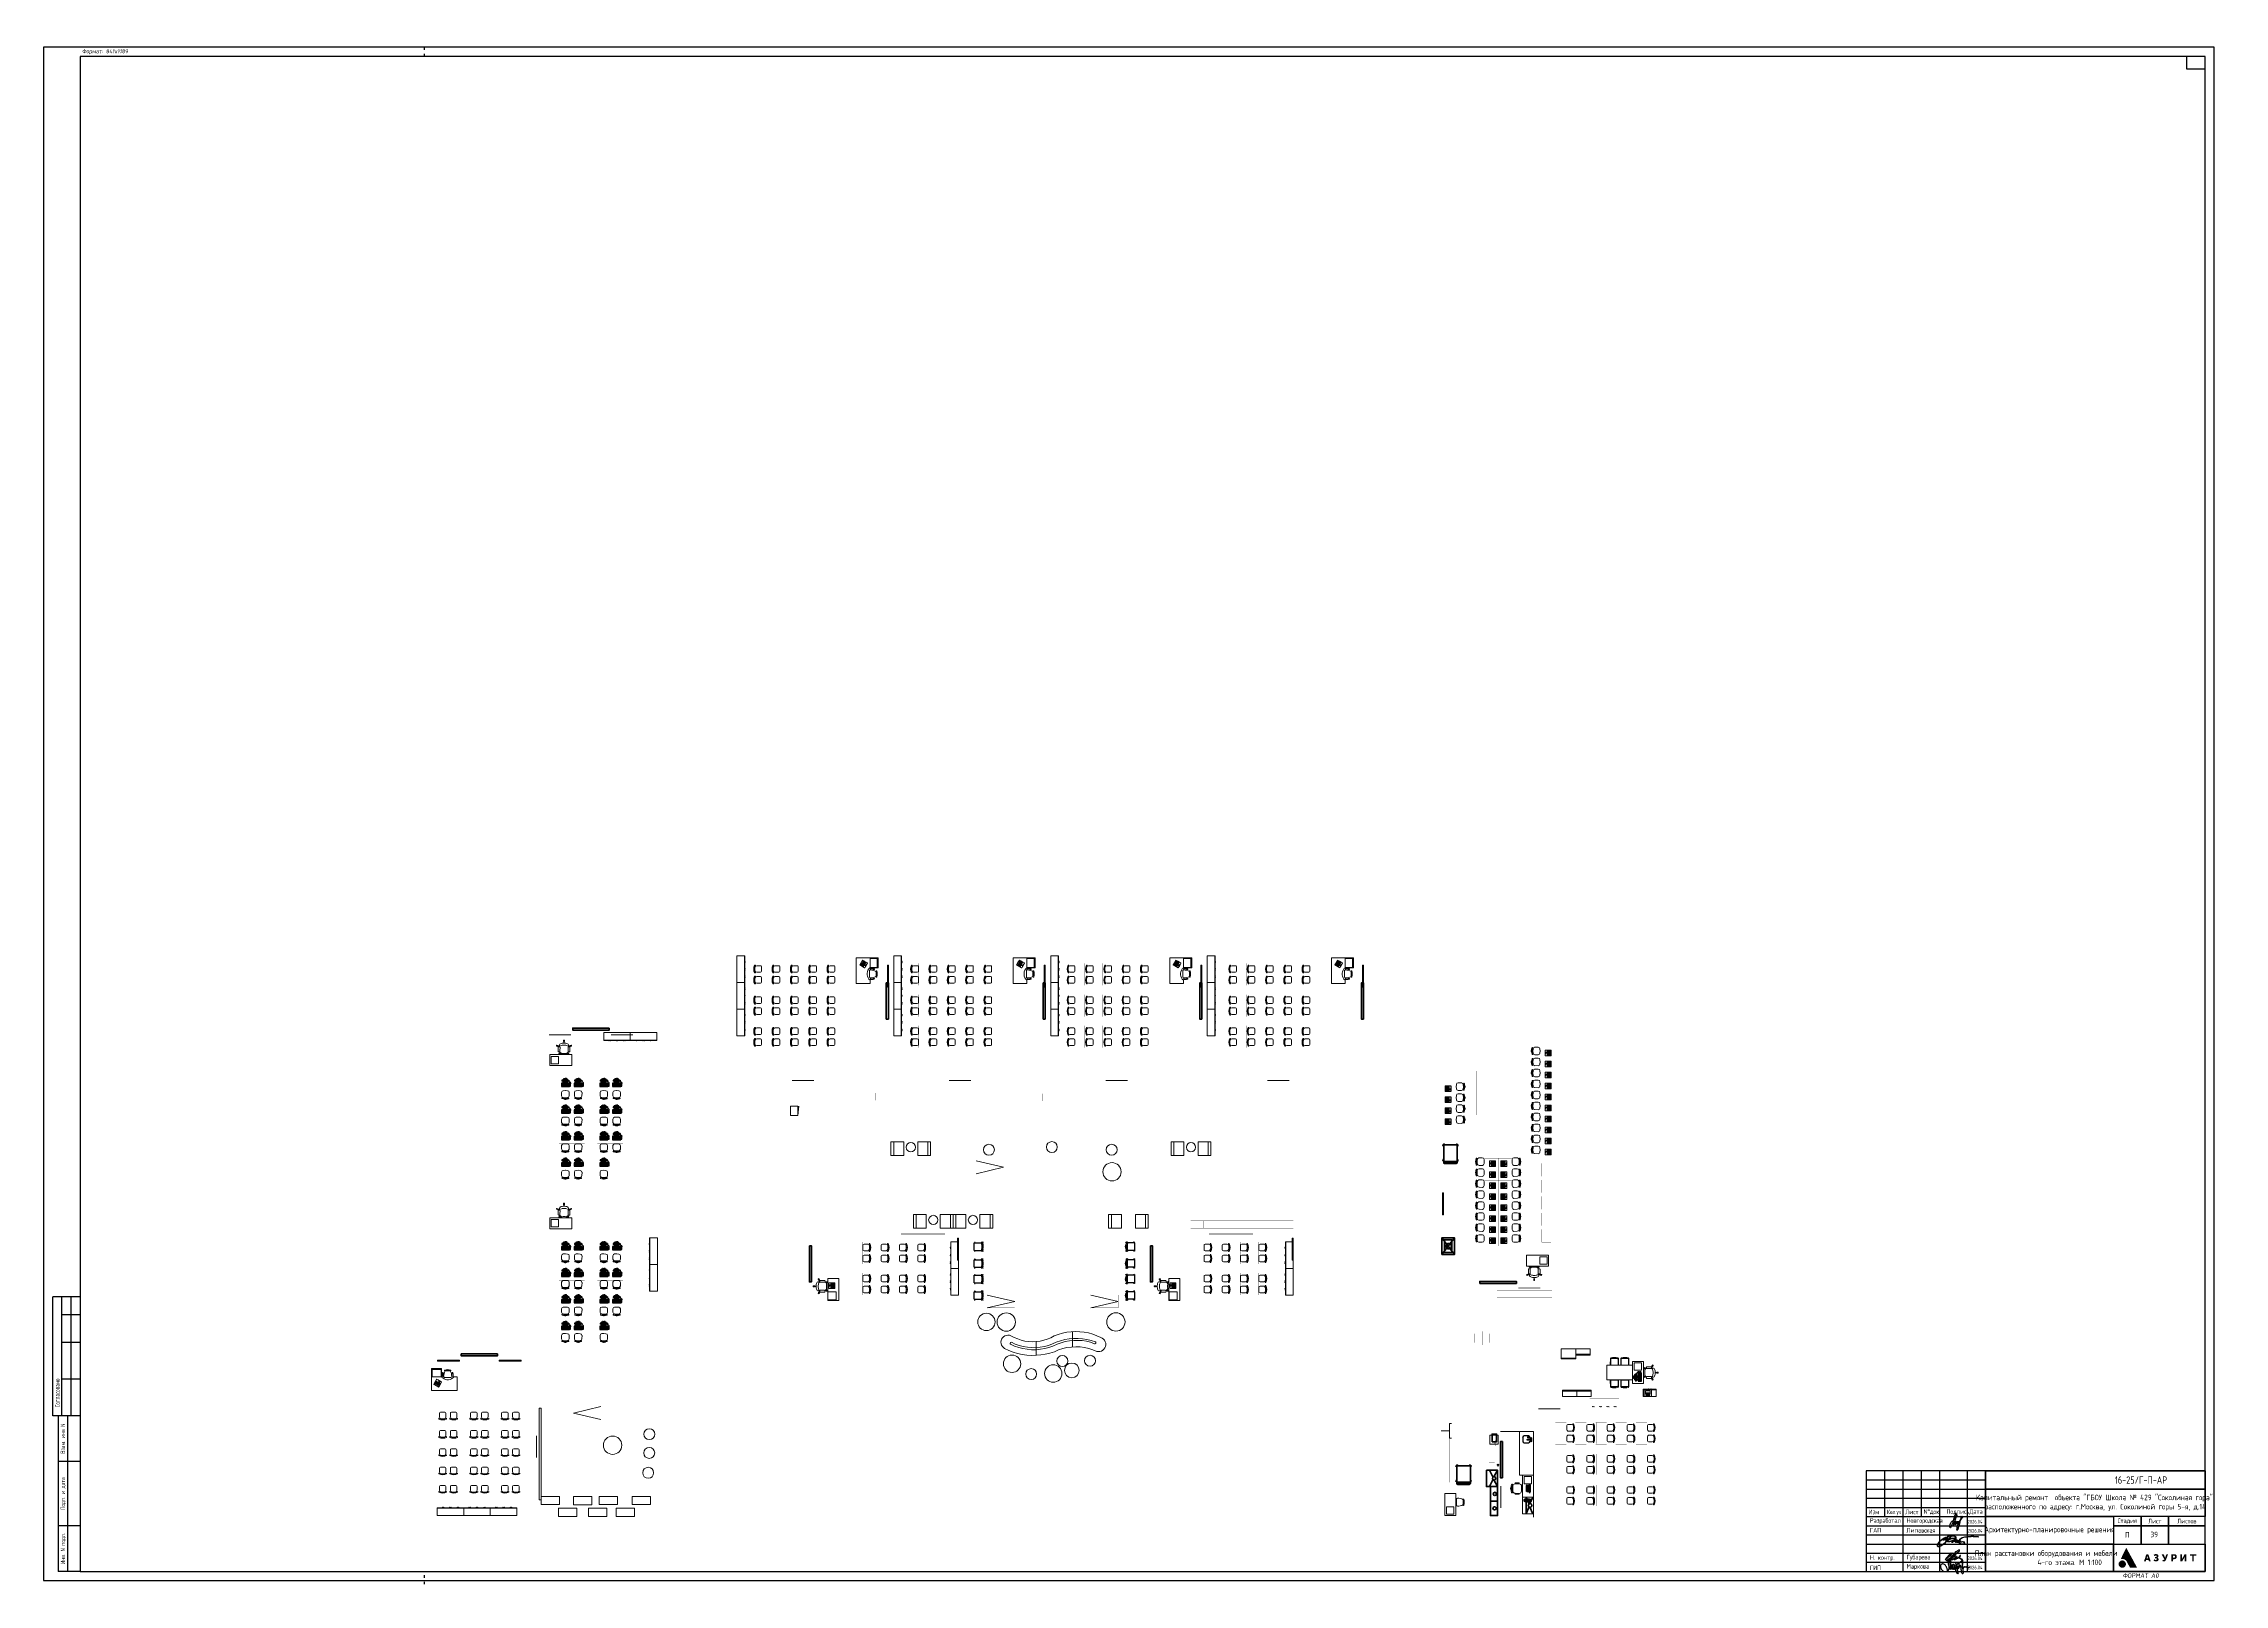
# Paper-space layout '49.4эт' of a CAD drawing. Header units: millimetres. Extents: x -356 to 834, y -33 to 808.
# The model-space entities are those that its viewports show. They can reach past a viewport. Long polylines and large blocks are cut down to what shows.
import ezdxf
from ezdxf.enums import TextEntityAlignment as Align

# ---------------------------------------------------------------- set-up
doc = ezdxf.new("R2010")
doc.units = ezdxf.units.MM
for name, pattern in [('ACAD_ISO03W100', [30, 12, -18]), ('HIDDEN', [6, 4, -2]), ('ГОСТ 2.303 4', [7, 5, -2, 0])]:
    doc.linetypes.add(name, pattern=pattern)
for name, color, linetype in [('_RAMKA', 7, 'Continuous'), ('ТХ_ВК_оборуд.ТХ', 250, 'Continuous'), ('ТХ_ВК_раковины', 144, 'Continuous'), ('ТХ_Вода', 5, 'Continuous'), ('ТХ_оборуд_учебн', 80, 'Continuous'), ('ТХ_подиум скрыть', 7, 'Continuous')]:
    doc.layers.add(name, color=color, linetype=linetype)
for name, color, linetype, lineweight in [('_STAMP', 250, 'Continuous', 30), ('_TEXT', 189, 'Continuous', 30), ('Подписи', 5, 'Continuous', 25), ('ТХ_мебель передв', 250, 'Continuous', 13), ('ТХ_мебель_стац', 250, 'Continuous', 13), ('ТХ_обор_комп принт', 30, 'Continuous', 13), ('ТХ_ОСНОВНОЙ', 103, 'Continuous', 25)]:
    doc.layers.add(name, color=color, linetype=linetype, lineweight=lineweight)
doc.layers.add('ТХ_корр_25.03.26', color=1, linetype='Continuous', lineweight=30, plot=False)
doc.layers.get('Defpoints').off()
doc.styles.add('Arial 200', font='arial.ttf', dxfattribs={"height": 500})
doc.styles.add('ISOCPEUR', font='isocpeur.ttf', dxfattribs={"width": 0.7})
doc.styles.add('SIMPLEX', font='simplex.shx', dxfattribs={"width": 0.85, "oblique": 7})
doc.styles.add('Архитект', font='isocpeur.ttf', dxfattribs={"width": 0.8, "oblique": 8})
doc.styles.add('Архитектурный', font='isocpeur.ttf', dxfattribs={"oblique": 8})
doc.styles.add('Архитектурный размер', font='isocpeur.ttf', dxfattribs={"width": 0.8, "oblique": 8})

# ---------------------------------------------------------------- blocks, each defined once
blk = doc.blocks.new('Логотип Азурит')
at = {"layer": '_STAMP', "linetype": 'Continuous', "true_color": 0x2a3756}
h = blk.add_hatch(color=159, dxfattribs=at)
h.dxf.hatch_style = 1
h.paths.add_polyline_path([(-39.4, 8.5), (-40, 9.6), (-40.6, 10.7), (-41.1, 11.7), (-41.6, 12.6), (-41.8, 12.9), (-41.9, 13), (-41.9, 12.9), (-42, 12.8), (-42.4, 12), (-42.8, 11.2), (-43.1, 10.5), (-43.5, 9.7), (-44.2, 8.3), (-44.5, 7.6), (-44.7, 7.1), (-44.8, 6.9), (-44.7, 6.9), (-44.5, 7), (-44.3, 7), (-44.1, 7), (-43.9, 7), (-43.7, 6.9), (-43.6, 6.9), (-43.4, 6.9), (-43.2, 6.8), (-43.1, 6.7), (-42.9, 6.7), (-42.7, 6.6), (-42.6, 6.5), (-42.4, 6.4), (-42.3, 6.3), (-42.2, 6.2), (-42, 6), (-41.9, 5.9), (-41.8, 5.8), (-41.7, 5.7), (-41.6, 5.5), (-41.3, 4.9), (-41, 4.4), (-40.6, 3.6), (-40, 2.6), (-39.8, 2.1), (-37.9, 2.1), (-36.5, 2.1), (-35.9, 2.1), (-36.5, 3.1), (-36.8, 3.8), (-37.2, 4.4), (-37.7, 5.3), (-38.2, 6.3), (-38.5, 6.9), (-38.9, 7.5)])
at = {"layer": '_STAMP', "linetype": 'Continuous', "true_color": 0x1447b7}
h = blk.add_hatch(color=162, dxfattribs=at)
h.dxf.hatch_style = 1
h.paths.add_polyline_path([(-42.1, 4.2), (-42.1, 4.4), (-42.1, 4.6), (-42.2, 4.8), (-42.3, 4.9), (-42.4, 5.1), (-42.5, 5.3), (-42.6, 5.4), (-42.7, 5.5), (-42.8, 5.6), (-42.9, 5.7), (-43.1, 5.9), (-43.4, 6), (-43.6, 6), (-43.9, 6.1), (-44.2, 6.1), (-44.4, 6.1), (-44.5, 6), (-44.7, 6), (-44.9, 5.9), (-45, 5.8), (-45.2, 5.7), (-45.4, 5.6), (-45.5, 5.5), (-45.6, 5.3), (-45.7, 5.2), (-45.8, 5), (-45.9, 4.9), (-46, 4.7), (-46, 4.5), (-46.1, 4.3), (-46.1, 4.1), (-46.1, 3.9), (-46, 3.7), (-46, 3.5), (-45.9, 3.4), (-45.9, 3.2), (-45.8, 3.1), (-45.7, 3), (-45.6, 2.9), (-45.5, 2.8), (-45.4, 2.7), (-45.3, 2.6), (-45.2, 2.5), (-45.1, 2.4), (-45, 2.3), (-44.8, 2.3), (-44.7, 2.2), (-44.6, 2.2), (-44.4, 2.2), (-44.3, 2.1), (-44.1, 2.1), (-43.8, 2.1), (-43.6, 2.2), (-43.3, 2.3), (-43.1, 2.4), (-42.9, 2.5), (-42.7, 2.7), (-42.6, 2.8), (-42.4, 3), (-42.3, 3.1), (-42.3, 3.3), (-42.2, 3.5), (-42.1, 3.7), (-42.1, 3.8), (-42.1, 4)])
at = {"layer": '_STAMP', "linetype": 'Continuous', "true_color": 0x2a3756}
h = blk.add_hatch(color=159, dxfattribs=at)
h.dxf.hatch_style = 1
h.paths.add_polyline_path([(-29.3, 7.9), (-29.6, 8.8), (-29.9, 9.5), (-30.4, 9.5), (-30.9, 9.5), (-30.9, 9.4), (-31.3, 8.4), (-31.6, 7.3), (-32, 6.3), (-32.2, 5.6), (-32.1, 5.6), (-31.7, 5.6), (-31.2, 5.6), (-31.1, 6), (-31, 6.4), (-30.4, 6.4), (-29.8, 6.4), (-29.6, 6), (-29.5, 5.6), (-29, 5.6), (-28.5, 5.6), (-28.6, 5.8), (-28.9, 6.8)])
h.paths.add_polyline_path([(-30.8, 7.2), (-30.7, 7.3), (-30.6, 7.9), (-30.4, 8.4), (-30.4, 8.6), (-30.4, 8.7), (-30.4, 8.6), (-30.3, 8.4), (-30.2, 8.1), (-30.1, 7.7), (-30, 7.3), (-30, 7.2), (-30.4, 7.2)], flags=16)
h = blk.add_hatch(color=159, dxfattribs=at)
h.dxf.hatch_style = 1
h.paths.add_polyline_path([(-24.4, 7.3), (-24.5, 7.4), (-24.6, 7.5), (-24.7, 7.6), (-24.8, 7.6), (-24.7, 7.7), (-24.6, 7.8), (-24.5, 7.9), (-24.5, 8), (-24.4, 8.1), (-24.3, 8.2), (-24.3, 8.3), (-24.3, 8.3), (-24.3, 8.5), (-24.3, 8.7), (-24.3, 8.7), (-24.3, 8.8), (-24.4, 9), (-24.5, 9.1), (-24.6, 9.3), (-24.8, 9.4), (-24.9, 9.5), (-25.1, 9.5), (-25.3, 9.6), (-25.6, 9.6), (-25.7, 9.6), (-25.9, 9.6), (-26.1, 9.6), (-26.2, 9.5), (-26.4, 9.5), (-26.5, 9.4), (-26.7, 9.3), (-26.8, 9.2), (-26.9, 9.2), (-26.8, 9), (-26.6, 8.7), (-26.5, 8.5), (-26.5, 8.5), (-26.5, 8.5), (-26.3, 8.6), (-26.2, 8.7), (-26.1, 8.7), (-25.9, 8.8), (-25.8, 8.8), (-25.7, 8.8), (-25.6, 8.8), (-25.5, 8.8), (-25.5, 8.7), (-25.4, 8.7), (-25.3, 8.6), (-25.3, 8.6), (-25.3, 8.5), (-25.3, 8.4), (-25.3, 8.3), (-25.3, 8.2), (-25.4, 8.1), (-25.4, 8.1), (-25.4, 8.1), (-25.5, 8), (-25.6, 8), (-25.8, 8), (-26.1, 8), (-26.1, 7.6), (-26.1, 7.2), (-25.8, 7.2), (-25.5, 7.2), (-25.5, 7.2), (-25.4, 7.2), (-25.3, 7.2), (-25.3, 7.1), (-25.2, 7.1), (-25.2, 7), (-25.2, 7), (-25.2, 6.9), (-25.2, 6.8), (-25.2, 6.7), (-25.2, 6.6), (-25.2, 6.6), (-25.3, 6.5), (-25.3, 6.5), (-25.4, 6.5), (-25.4, 6.4), (-25.5, 6.4), (-25.7, 6.4), (-25.8, 6.4), (-25.9, 6.4), (-26, 6.4), (-26.2, 6.5), (-26.3, 6.6), (-26.4, 6.7), (-26.5, 6.8), (-26.8, 6.5), (-26.9, 6.3), (-27, 6.2), (-27, 6.1), (-27, 6.1), (-26.9, 6.1), (-26.8, 6), (-26.6, 5.8), (-26.4, 5.7), (-26.2, 5.6), (-26, 5.6), (-25.8, 5.6), (-25.5, 5.6), (-25.3, 5.6), (-25.1, 5.6), (-25, 5.7), (-24.9, 5.7), (-24.7, 5.8), (-24.6, 5.9), (-24.5, 5.9), (-24.4, 6), (-24.4, 6.1), (-24.3, 6.2), (-24.3, 6.4), (-24.2, 6.5), (-24.2, 6.7), (-24.2, 6.8), (-24.2, 6.9), (-24.2, 7.1), (-24.3, 7.2), (-24.3, 7.3)])
h = blk.add_hatch(color=159, dxfattribs=at)
h.dxf.hatch_style = 1
h.paths.add_polyline_path([(-19.6, 8), (-19.4, 8.7), (-19.1, 9.2), (-19, 9.5), (-19.2, 9.5), (-19.5, 9.5), (-20, 9.5), (-20, 9.4), (-20.3, 8.7), (-20.6, 7.8), (-20.6, 7.7), (-20.7, 7.6), (-20.7, 7.6), (-20.7, 7.7), (-20.8, 8), (-21, 8.4), (-21.3, 9.1), (-21.5, 9.5), (-22.1, 9.5), (-22.6, 9.5), (-22.4, 9.2), (-21.9, 8.2), (-21.3, 7.1), (-21.1, 6.6), (-21.1, 6.6), (-21.1, 6.5), (-21.1, 6.5), (-21.2, 6.4), (-21.3, 6.4), (-21.4, 6.4), (-21.5, 6.4), (-21.5, 6.4), (-21.6, 6.4), (-21.7, 6.5), (-21.8, 6.5), (-21.9, 6.5), (-21.9, 6.4), (-22.1, 6), (-22.2, 5.9), (-22.2, 5.8), (-22.1, 5.8), (-21.9, 5.7), (-21.8, 5.6), (-21.7, 5.6), (-21.5, 5.6), (-21.3, 5.6), (-21.1, 5.6), (-21, 5.6), (-20.9, 5.7), (-20.8, 5.7), (-20.7, 5.8), (-20.6, 5.8), (-20.6, 5.9), (-20.5, 6), (-20.3, 6.2), (-20.3, 6.4), (-20.2, 6.5), (-19.9, 7.3)])
h = blk.add_hatch(color=159, dxfattribs=at)
h.dxf.hatch_style = 1
h.paths.add_polyline_path([(-14.5, 7.5), (-14.4, 7.6), (-14.4, 7.7), (-14.3, 8), (-14.3, 8.2), (-14.3, 8.4), (-14.4, 8.6), (-14.4, 8.8), (-14.5, 8.9), (-14.6, 9), (-14.6, 9.1), (-14.7, 9.2), (-14.8, 9.3), (-14.9, 9.4), (-15.1, 9.4), (-15.2, 9.5), (-15.3, 9.5), (-15.5, 9.5), (-16.3, 9.5), (-17.2, 9.5), (-17.2, 7.6), (-17.2, 5.6), (-16.7, 5.6), (-16.3, 5.6), (-16.3, 6.2), (-16.3, 6.8), (-15.9, 6.8), (-15.6, 6.8), (-15.4, 6.9), (-15.2, 6.9), (-15, 7), (-14.8, 7.1), (-14.7, 7.2), (-14.6, 7.4)])
h.paths.add_polyline_path([(-15.6, 7.7), (-15.7, 7.7), (-16, 7.7), (-16.3, 7.7), (-16.3, 8.2), (-16.3, 8.7), (-15.9, 8.7), (-15.6, 8.7), (-15.6, 8.7), (-15.5, 8.7), (-15.4, 8.6), (-15.4, 8.5), (-15.3, 8.4), (-15.3, 8.4), (-15.3, 8.2), (-15.3, 8.1), (-15.3, 8), (-15.3, 7.9), (-15.4, 7.9), (-15.4, 7.8), (-15.4, 7.8), (-15.5, 7.7)], flags=16)
h = blk.add_hatch(color=159, dxfattribs=at)
h.dxf.hatch_style = 1
h.paths.add_polyline_path([(-10.1, 7.8), (-10, 8), (-9.9, 8.1), (-9.9, 7.9), (-10, 7.5), (-10, 6.7), (-10, 5.6), (-9.5, 5.6), (-9, 5.6), (-9, 7.6), (-9, 9.5), (-9.5, 9.5), (-10, 9.5), (-10.4, 8.9), (-10.8, 8.1), (-11, 7.8), (-11.3, 7.3), (-11.4, 7.1), (-11.4, 7), (-11.4, 7.3), (-11.4, 7.8), (-11.4, 8.6), (-11.4, 9.5), (-11.9, 9.5), (-12.3, 9.5), (-12.3, 7.6), (-12.3, 5.6), (-11.9, 5.6), (-11.4, 5.6), (-11.2, 5.9), (-10.6, 6.9), (-10.3, 7.4)])
h = blk.add_hatch(color=159, dxfattribs=at)
h.dxf.hatch_style = 1
h.paths.add_polyline_path([(-3.7, 9.1), (-3.7, 9.5), (-5.4, 9.5), (-7.1, 9.5), (-7.1, 9.1), (-7.1, 8.7), (-6.5, 8.7), (-5.9, 8.7), (-5.9, 7.2), (-5.9, 5.6), (-5.4, 5.6), (-5, 5.6), (-5, 7.2), (-5, 8.7), (-4.3, 8.7), (-3.7, 8.7)])
blk = doc.blocks.new('подпись Липавская')
at = {"color": 162, "lineweight": 18, "true_color": 0x0034d1}
for points, knots in [([(2.4, -0.6), (1.9, -1.1), (1.5, -1.5), (0.6, -2.3), (0.2, -2.6), (-0.4, -3.1), (-0.8, -3.3), (-1.5, -3.6), (-1.9, -3.7), (-2.4, -3.8), (-2.6, -3.8), (-2.9, -3.6), (-3, -3.5), (-3.1, -3.2), (-3, -3.1), (-3, -2.6), (-2.9, -2.3), (-2.6, -1.9), (-2.5, -1.7), (-2, -1), (-1.6, -0.6), (-0.8, 0.1), (-0.4, 0.4), (0.6, 0.9), (1, 1.2), (1.6, 1.4), (1.6, 1.4), (1.7, 1.5)], [1.927995, 1.927995, 1.927995, 1.927995, 2.162861, 2.162861, 2.342684, 2.342684, 2.481252, 2.481252, 2.589465, 2.589465, 2.644352, 2.644352, 2.684993, 2.684993, 2.725633, 2.725633, 2.816518, 2.816518, 2.907403, 2.907403, 3.101021, 3.101021, 3.294638, 3.294638, 3.488255, 3.488255, 3.514244, 3.514244, 3.514244, 3.514244]), ([(1.5, 0.1), (1.6, 0.1), (1.8, 0.1), (2, 0.2), (2.1, 0.3), (2.5, 0.4), (2.7, 0.6), (3, 0.7)], [0.9055552, 0.9055552, 0.9055552, 0.9055552, 0.9629326, 0.9629326, 1.02031, 1.02031, 1.1239395, 1.1239395, 1.1239395, 1.1239395]), ([(6.8, 0.3), (6.6, 0.1), (6.3, 0), (5.8, -0.3), (5.5, -0.5), (5, -0.7), (4.7, -0.8), (4.2, -1), (4, -1), (3.6, -1.1), (3.4, -1.1), (3, -1.1), (2.8, -1.1), (2.6, -1), (2.5, -1), (2.4, -0.8), (2.3, -0.7), (2.4, -0.6)], [4.3062538, 4.3062538, 4.3062538, 4.3062538, 4.4138757, 4.4138757, 4.5214976, 4.5214976, 4.6291196, 4.6291196, 4.7090277, 4.7090277, 4.7729116, 4.7729116, 4.8231548, 4.8231548, 4.8495834, 4.8495834, 4.87234, 4.87234, 4.87234, 4.87234]), ([(2.8, -0.2), (3.1, 0.1), (3.6, 0.3), (4.3, 0.6), (4.6, 0.7), (5.2, 0.9), (5.6, 0.9), (6.2, 1), (6.5, 1), (6.8, 1)], [4.9347748, 4.9347748, 4.9347748, 4.9347748, 5.0568055, 5.0568055, 5.1788362, 5.1788362, 5.3146558, 5.3146558, 5.3908243, 5.3908243, 5.3908243, 5.3908243]), ([(5.1, 2.3), (5.5, 2.3), (5.9, 2.2), (6.5, 2), (6.7, 2), (7.1, 1.6), (7.3, 1.3), (7.3, 1), (7.2, 0.9), (7.2, 0.8)], [3.9400756, 3.9400756, 3.9400756, 3.9400756, 4.077799, 4.077799, 4.1515227, 4.1515227, 4.2252463, 4.2252463, 4.2499379, 4.2499379, 4.2499379, 4.2499379]), ([(7.2, 0.8), (7.3, 0.7), (7.3, 0.5), (7.3, 0.3), (7.3, 0.2), (7.3, 0), (7.2, 0), (7.2, 0)], [5.43291642, 5.43291642, 5.43291642, 5.43291642, 5.46279586, 5.46279586, 5.4926753, 5.4926753, 5.50331351, 5.50331351, 5.50331351, 5.50331351]), ([(7.2, 0), (7.4, 0), (7.5, 0), (7.8, 0), (8, 0), (8.2, -0.2), (8.3, -0.3), (8.3, -0.4)], [6.0978529, 6.0978529, 6.0978529, 6.0978529, 6.1425729, 6.1425729, 6.1872929, 6.1872929, 6.2036694, 6.2036694, 6.2036694, 6.2036694]), ([(8.7, -0.5), (8.8, -0.1), (9.2, 0.3), (9.8, 0.8), (10.2, 1.1), (11, 1.4), (11.4, 1.5), (12.7, 1.7), (13.6, 1.8), (15, 1.9), (15.7, 1.9), (16.8, 1.9), (17.2, 1.9), (18, 1.8), (18.5, 1.8), (19.2, 1.7), (19.4, 1.7), (19.7, 1.7)], [7.769656, 7.769656, 7.769656, 7.769656, 7.921996, 7.921996, 8.074335, 8.074335, 8.226675, 8.226675, 8.542229, 8.542229, 8.775159, 8.775159, 8.93404, 8.93404, 9.09292, 9.09292, 9.186254, 9.186254, 9.186254, 9.186254]), ([(6.6, -0.7), (6.5, -0.8), (6.4, -0.9), (6, -1.1), (5.7, -1.3), (5.4, -1.4), (5.3, -1.4), (5.2, -1.4), (5.1, -1.4), (5, -1.4), (5, -1.4), (4.9, -1.4), (4.8, -1.3), (4.8, -1.1), (4.8, -1.1), (4.9, -1), (4.9, -1), (4.9, -0.9), (5, -0.9), (5.1, -0.8), (5.3, -0.7), (5.5, -0.6), (5.6, -0.5), (5.9, -0.4), (6, -0.3), (6.3, -0.3), (6.3, -0.3), (6.4, -0.2)], [5.5967371, 5.5967371, 5.5967371, 5.5967371, 5.6654435, 5.6654435, 5.7341498, 5.7341498, 5.7599769, 5.7599769, 5.7754743, 5.7754743, 5.7848694, 5.7848694, 5.7920528, 5.7920528, 5.7992363, 5.7992363, 5.8064198, 5.8064198, 5.8255794, 5.8255794, 5.8652806, 5.8652806, 5.9049817, 5.9049817, 5.9720452, 5.9720452, 5.9983972, 5.9983972, 5.9983972, 5.9983972]), ([(7.7, -1.2), (7.7, -1.3), (7.6, -1.3), (7.4, -1.4), (7.3, -1.5), (7.1, -1.5), (7, -1.5), (6.9, -1.4), (6.9, -1.4), (6.8, -1.3), (6.8, -1.2), (6.8, -1.1), (6.8, -1), (6.9, -0.9), (6.9, -0.9), (7, -0.8), (7.1, -0.7), (7.4, -0.6), (7.6, -0.5), (7.7, -0.5)], [6.3030834, 6.3030834, 6.3030834, 6.3030834, 6.3311025, 6.3311025, 6.3581066, 6.3581066, 6.3684891, 6.3684891, 6.3749758, 6.3749758, 6.3814625, 6.3814625, 6.3879491, 6.3879491, 6.4022384, 6.4022384, 6.4305971, 6.4305971, 6.4944159, 6.4944159, 6.4944159, 6.4944159]), ([(8.6, -1.2), (8.5, -1.3), (8.4, -1.3), (8.3, -1.4), (8.2, -1.4), (8.1, -1.5), (8, -1.5), (7.9, -1.4), (7.8, -1.4), (7.7, -1.3), (7.7, -1.3), (7.7, -1.2)], [6.63437936, 6.63437936, 6.63437936, 6.63437936, 6.65591892, 6.65591892, 6.6718971, 6.6718971, 6.68234273, 6.68234273, 6.6889962, 6.6889962, 6.69151939, 6.69151939, 6.69151939, 6.69151939]), ([(9.7, -1.1), (9.9, -1.1), (10.3, -1), (11, -1), (11.3, -1), (11.8, -1.2), (11.9, -1.4), (12.1, -1.8), (12, -2.1), (11.8, -2.3), (11.7, -2.4), (11.3, -2.5), (11.2, -2.5), (10.6, -2.5), (10.3, -2.5), (9.7, -2.3), (9.5, -2.2), (9.1, -2), (8.9, -1.9), (8.6, -1.5), (8.6, -1.4), (8.6, -1.2)], [7.0162906, 7.0162906, 7.0162906, 7.0162906, 7.0993883, 7.0993883, 7.1824861, 7.1824861, 7.2545595, 7.2545595, 7.301037, 7.301037, 7.3475144, 7.3475144, 7.3939919, 7.3939919, 7.486045, 7.486045, 7.578098, 7.578098, 7.6546435, 7.6546435, 7.6967383, 7.6967383, 7.6967383, 7.6967383]), ([(9.2, -0.6), (9.2, -0.6), (9.3, -0.6), (9.5, -0.5), (9.5, -0.5), (9.6, -0.5), (9.7, -0.6), (9.8, -0.8), (9.8, -0.8), (9.8, -0.9), (9.8, -1), (9.8, -1), (9.7, -1.1), (9.7, -1.1)], [6.85701628, 6.85701628, 6.85701628, 6.85701628, 6.88166544, 6.88166544, 6.8944683, 6.8944683, 6.90289754, 6.90289754, 6.91132677, 6.91132677, 6.91975601, 6.91975601, 6.93200035, 6.93200035, 6.93200035, 6.93200035])]:
    blk.add_open_spline(points, degree=3, knots=knots, dxfattribs=at)
blk.add_spline([(0, 0), (0, -0.1), (0.3, -0.2), (0.8, 0), (1.4, 0.3), (1.9, 0.6), (2.3, 0.9), (2.7, 1.2), (2.9, 1.5), (3, 1.7), (3, 1.9), (2.7, 1.9), (2.4, 1.7), (1.8, 1.3), (1.5, 1), (1.2, 0.5), (1.1, 0.1), (1.2, -0.1), (1.6, -0.2), (2.1, 0), (2.5, 0.2), (2.9, 0.4), (3.5, 0.7), (4.1, 1.2), (4.6, 1.8), (4.8, 2.1), (4.9, 2.3), (4.5, 2.1), (4.1, 1.7), (3.7, 1.3), (3.1, 0.5), (2.4, -0.2), (1.7, -1), (0.7, -1.8), (-0.1, -2.5), (-1.4, -3.3), (-2.7, -3.4), (-2.7, -2.6), (-2.3, -1.8), (-1.6, -1), (-0.5, -0.1), (1, 0.8), (2, 1.3), (3.5, 1.8), (4.9, 2), (5.9, 2), (6.5, 1.8), (6.9, 1.5), (7, 1.1), (6.6, 0.4), (5.7, -0.1), (4.4, -0.6), (3.4, -0.9), (2.6, -0.8), (3.8, 0.1), (4.9, 0.5), (6.3, 0.7), (7.1, 0.5), (7, 0.1), (6.8, -0.2), (6.4, -0.5), (5.9, -0.9), (5, -1.2), (5.4, -0.9), (5.6, -0.8), (5.9, -0.6), (6.2, -0.5), (6.9, -0.3), (7.6, -0.2), (8, -0.4), (8.1, -0.4), (8, -0.6), (7.7, -1), (7.3, -1.2), (7, -1.2), (7.2, -1), (7.4, -0.9), (7.8, -0.7), (8.1, -0.6), (8.4, -0.6), (8.5, -0.7), (8.4, -1.1), (8.2, -1.2), (8, -1.2), (8, -1), (8.2, -0.9), (8.7, -0.9), (9, -0.9), (9.6, -0.8), (9.4, -1.1), (10.8, -1.2), (11.7, -1.6), (11.8, -1.9), (10.3, -2.2), (9.5, -1.9), (8.9, -1.5), (8.8, -0.7), (9.2, -0.1), (9.8, 0.5), (10.7, 1), (12.2, 1.4), (13.8, 1.6), (15.5, 1.7), (16.6, 1.7), (17.2, 1.6), (18.3, 1.6), (19.6, 1.4)], degree=3, dxfattribs=at)
for points in [[(0.2, 0.1), (0.5, 0.1), (0.6, 0.2), (0.9, 0.3)], [(1.6, 0.7), (1.9, 0.9), (2.1, 1), (2.3, 1.2)], [(2, 1.1), (1.8, 0.9), (1.7, 0.8), (1.6, 0.7)], [(3.3, 0.4), (3.1, 0.2), (3, 0), (2.8, -0.2)], [(3.2, 2), (3.6, 2), (3.9, 2.1), (4.2, 2.2)], [(8.3, -0.4), (8.4, -0.4), (8.6, -0.4), (8.7, -0.5)]]:
    blk.add_open_spline(points, degree=3, dxfattribs=at)
blk = doc.blocks.new('A$C87e5faed')
at = {"color": 172, "true_color": 0x1616e3}
for p, q in [((4.5, 4), (1.3, 0.4)), ((1.3, 0.4), (4.4, 3.1)), ((1.3, 0.4), (4.4, 3)), ((4.5, 3.9), (1.4, 0.4)), ((2.7, -0.6), (4.6, 1.4)), ((2.8, -0.6), (4.6, 1.3)), ((3.9, 0), (3.2, -0.6)), ((3.9, 0), (4, 0.1)), ((4, 0.1), (4.6, 0.7)), ((4.1, 0.2), (4.6, 0.6)), ((4.5, 3.2), (4.7, 3.4)), ((4.5, 3.1), (4.7, 3.3)), ((4.6, 1.4), (5.1, 1.9)), ((4.6, 1.4), (4.9, 1.8)), ((4.6, 0.5), (4.6, 0.3)), ((4.6, 0.3), (4.8, 0.2)), ((4.7, 0.7), (7.2, 2.9)), ((4.9, 1.3), (4.7, 0.9)), ((4.7, 0.7), (4.7, 0.6)), ((4.7, 0.6), (4.7, 0.3)), ((4.7, 0.3), (4.8, 0.3)), ((4.8, 0.8), (7.2, 3)), ((5, 1.3), (4.8, 0.8)), ((4.8, 0.3), (5.3, 0.4)), ((4.8, 0.2), (5.3, 0.4)), ((4.8, 0.2), (5.3, 0.4)), ((7.2, 3), (5, 1.3)), ((7.1, 3), (5, 1.3)), ((5.1, 2), (7.4, 4.8)), ((5.2, 2.1), (7.4, 4.8)), ((5.3, 0.4), (7.5, 2)), ((5.3, 0.4), (6.5, 1.2)), ((6.7, 1.4), (6.2, 0.8)), ((6.5, 1.2), (6.2, 0.8)), ((6.7, 1.4), (7.6, 2)), ((6.7, 0.6), (7.1, 0.9)), ((7.5, 2), (6.8, 1.5)), ((6.8, 0.5), (7.2, 1)), ((6.9, 1.5), (6.9, 1.5)), ((7.8, 1.8), (7.1, 0.9)), ((7.2, 1), (8, 1.7)), ((7.9, 1.7), (7.2, 1)), ((7.2, 1), (7.3, 0.8)), ((7.3, 1), (8, 1.6)), ((7.4, 0.9), (7.3, 1)), ((7.3, 0.8), (7.5, 0.8)), ((7.4, 4.8), (8.7, 5.6)), ((7.4, 4.8), (8.7, 5.6)), ((7.4, 0.9), (7.5, 0.9)), ((7.5, 2), (7.6, 2)), ((7.5, 0.8), (7.8, 0.9)), ((7.5, 0.9), (7.8, 0.9)), ((7.8, 0.9), (9, 1.7)), ((7.8, 0.9), (9.1, 1.6)), ((9.2, 1.5), (10.5, 0.4)), ((9.2, 1.4), (10.5, 0.4)), ((9.7, 2.6), (9.6, 2.6)), ((9.7, 2.5), (9.6, 2.5)), ((9.8, 2.5), (9.7, 2.6)), ((9.7, 2.5), (9.7, 2.5)), ((3, -0.7), (2.7, -0.6)), ((3, -0.7), (2.8, -0.6)), ((3.2, -0.6), (3, -0.7)), ((3.3, -0.6), (3, -0.7)), ((3.9, 0), (3.3, -0.6)), ((10.2, -0.7), (7.3, -2.5)), ((10.2, -0.8), (7.3, -2.6))]:
    blk.add_line(p, q, dxfattribs=at)
for points in [[(3.9, 0), (3.1, -0.2), (2.4, -0.3), (2.1, -0.3), (2.1, -0.1), (2.4, 0.2), (4.5, 1.6)], [(4, 0.1), (3.1, -0.2), (2.4, -0.3), (2.2, -0.2), (2.2, -0.1), (2.5, 0.2), (4.5, 1.6), (4.6, 1.4)], [(4.6, 0.5), (4.2, 0.1), (4, 0.1)], [(4.6, 0.6), (4.6, 0.5), (4.2, 0.2), (4.1, 0.2)], [(4.5, 3.1), (4.4, 2.2), (4.6, 1.6)], [(4.4, 3), (4.4, 2.2), (4.5, 1.6)], [(4.6, 1.6), (5.1, 2)], [(4.6, 1.6), (4.9, 1.8)], [(4.6, 1.6), (4.6, 1.4)], [(4.6, 1.4), (4.7, 0.9)], [(4.6, 1.3), (4.7, 0.9), (4.6, 0.7)]]:
    blk.add_lwpolyline(points, dxfattribs=at)
for points in [[(4.7, 3.3), (5.1, 3.7, 0.664719), (5, 3.9, 0.116051), (4.6, 3.6, 0.12803), (4.5, 3.4), (4.4, 3.1)], [(4.7, 3.4), (5.1, 3.7, 0.620604), (5, 3.8, 0.116009), (4.7, 3.6, 0.126024), (4.5, 3.3), (4.5, 3.2)], [(5.1, 1.9), (5.4, 2.1), (9.2, 5.1, 0.828646), (8.7, 5.6)], [(5.2, 2.1), (5.4, 2.2), (9.1, 5.1, 0.817588), (8.7, 5.6)]]:
    blk.add_lwpolyline(points, format="xyb", dxfattribs=at)
for centre, radius, start, end in [((6.4, 0.7), 0.164, 144.8899, 225.505), ((6.4, 0.7), 0.222, 144.8899, 225.505), ((6.5, 0.9), 0.486, 237.4946, 304.5474), ((6.5, 0.9), 0.428, 237.4946, 304.5474), ((7.2, 2.9), 0.0636, 335.3486, 107.8343), ((7.9, 1.7), 0.131, 327.1495, 150.1539), ((7.9, 1.7), 0.0731, 327.1495, 150.1539), ((9.7, 1.9), 0.682, 96.4472, 194.9902), ((9.7, 1.9), 0.624, 96.4472, 193.5642), ((8.4, 3), 1.49, 299.157, 339.3007), ((8.4, 3), 1.44, 299.6881, 338.4776), ((9.7, 1.9), 0.624, 199.0634, 220.3111), ((9.7, 1.9), 0.682, 200.0512, 220.3111), ((9.9, -0.1), 0.707, 295.4048, 36.3986), ((9.9, -0.1), 0.765, 295.4048, 36.3986)]:
    blk.add_arc(centre, radius, start, end, dxfattribs=at)
blk = doc.blocks.new('Маркова')
at = {"layer": 'Подписи'}
for points in [[(44384.16, 26837.52), (44384.02, 26837.95), (44383.86, 26838.46), (44383.67, 26838.92), (44383.36, 26839.36), (44382.92, 26839.82), (44382.37, 26840.02), (44381.91, 26839.87), (44381.53, 26839.53), (44381.38, 26839.14), (44381.38, 26838.69), (44381.61, 26838.16), (44381.82, 26837.83), (44382.25, 26837.39), (44382.84, 26837.07), (44383.53, 26837.07), (44383.96, 26837.22), (44384.63, 26837.82), (44384.75, 26838.6), (44384.75, 26839.25), (44384.75, 26840.2), (44384.75, 26840.92)], [(44384.96, 26840.5), (44384.84, 26841), (44384.62, 26841.2), (44384.35, 26841.2), (44384.24, 26840.96), (44384.24, 26840.55), (44384.41, 26840.01), (44384.62, 26839.21), (44384.92, 26838.49), (44385.18, 26837.92), (44385.36, 26839.06), (44385.43, 26839.91), (44385.43, 26840.64), (44385.43, 26840.89), (44385.19, 26840.95), (44385.19, 26840.77), (44385.34, 26839.78), (44385.66, 26838.18), (44385.84, 26837.88), (44386.06, 26838.38), (44386.19, 26839.11), (44386.19, 26839.42), (44385.86, 26839.42), (44385.74, 26839.02), (44385.85, 26838.57), (44386.16, 26838.35), (44386.41, 26838.02), (44386.59, 26837.89), (44386.84, 26838.65), (44386.91, 26839.29), (44386.72, 26839.71), (44386.37, 26839.83), (44386.03, 26839.65), (44385.9, 26839.34), (44386.01, 26838.87), (44386.13, 26838.49), (44386.23, 26838.35), (44386.53, 26838.44), (44386.8, 26838.81), (44386.69, 26839.42), (44386.69, 26838.93), (44386.91, 26838.2), (44387.08, 26838.02), (44387.16, 26837.94), (44387.37, 26838.08), (44387.53, 26839.05), (44387.42, 26839.79), (44387.17, 26840.7), (44387.77, 26837.87), (44387.91, 26837.45), (44388.05, 26836.95), (44388.14, 26836.54), (44388.14, 26836.2), (44387.88, 26836.28), (44387.54, 26836.8), (44387.3, 26837.47), (44387.19, 26838.24), (44387.19, 26838.85), (44387.56, 26839.4), (44387.69, 26839.4), (44387.84, 26838.89), (44387.99, 26838.52), (44388.2, 26838.24), (44388.31, 26838.24), (44388.45, 26838.62), (44388.56, 26839.33), (44388.56, 26839.82), (44388.99, 26838.58), (44388.84, 26839.38), (44388.96, 26839.55), (44389.15, 26839.24), (44389.31, 26838.93), (44389.48, 26838.73), (44389.74, 26839.03), (44389.9, 26839.65), (44390, 26840.29), (44389.86, 26841.59), (44389.69, 26841.82), (44389.56, 26841.68), (44389.56, 26841.3), (44389.7, 26840.31), (44389.89, 26838.82), (44389.99, 26837.79), (44389.99, 26837.09), (44389.99, 26836.15), (44389.72, 26836.32), (44389.53, 26836.9), (44389.4, 26837.91), (44389.4, 26838.5), (44389.48, 26839.15), (44389.86, 26838.76), (44389.86, 26838.62), (44390.05, 26838.01), (44390.31, 26838.39), (44390.66, 26839.02), (44390.82, 26838.67), (44391.19, 26839.01), (44391.41, 26838.69), (44391.93, 26838.78), (44392.24, 26838.65), (44392.64, 26838.79)]]:
    blk.add_spline(points, degree=3, dxfattribs=at)
blk = doc.blocks.new('_Azurit_Stamp 1')
at = {"layer": '_STAMP', "lineweight": -2}
for p, q in [((-185, 50), (-120, 50)), ((-120, 55), (-120, 0)), ((-185, 45), (-120, 45)), ((-185, 40), (-120, 40)), ((-185, 25), (-120, 25)), ((-185, 20), (-120, 20)), ((-185, 15), (-120, 15)), ((-185, 10), (-120, 10)), ((-185, 5), (-120, 5))]:
    blk.add_line(p, q, dxfattribs=at)
at = {"layer": '_STAMP', "lineweight": 30}
for p, q in [((-175, 55), (-175, 30)), ((-165, 55), (-165, 0)), ((-155, 55), (-155, 30)), ((-145, 55), (-145, 0)), ((-130, 55), (-130, 0)), ((-185, 35), (-120, 35)), ((-185, 30), (-120, 30))]:
    blk.add_line(p, q, dxfattribs=at)
at = {"layer": '_STAMP', "lineweight": -2}
blk.add_lwpolyline([(-185, 0), (0, 0), (0, 55), (-185, 55)], close=True, dxfattribs=at)
at = {"layer": '_STAMP', "lineweight": 30}
for points in [[(-185, 0), (0, 0), (0, 55), (-185, 55)], [(-120, 55), (0, 55), (0, 45), (-120, 45)], [(-120, 45), (0, 45), (0, 30), (-120, 30)], [(-120, 30), (-50, 30), (-50, 15), (-120, 15)], [(-50, 25), (-35, 25), (-35, 30), (-50, 30)], [(-50, 15), (-35, 15), (-35, 25), (-50, 25)], [(-35, 25), (-20, 25), (-20, 30), (-35, 30)], [(-35, 15), (-20, 15), (-20, 25), (-35, 25)], [(-20, 25), (0, 25), (0, 30), (-20, 30)], [(-20, 15), (0, 15), (0, 25), (-20, 25)], [(-120, 15), (-50, 15), (-50, 0), (-120, 0)], [(-50, 15), (0, 15), (0, 0), (-50, 0)]]:
    blk.add_lwpolyline(points, close=True, dxfattribs=at)
at = {"layer": 'Подписи', "color": 172, "true_color": 0x1616e3}
blk.add_spline([(-136.2, 32), (-139.4, 24.3), (-139.3, 25.6), (-137.6, 27.9), (-136.1, 29.4), (-135.5, 31.2), (-135.6, 31.5), (-135.7, 31.2), (-137.4, 25.7), (-137.5, 25.4), (-135.8, 27.5), (-136, 27.1), (-136.4, 25.6), (-135, 27.4), (-135.1, 27.3), (-135.4, 26.2), (-133, 29.2), (-132.9, 29.9), (-133, 30.1), (-133.6, 28.6), (-135.5, 22.7), (-135.4, 23.8), (-134.8, 25.8), (-132.8, 28.9), (-132, 30.4)], degree=3, dxfattribs=at)
at = {"color": 172, "true_color": 0x1616e3}
blk.add_blockref('подпись Липавская', (-143.2, 17.3), dxfattribs=at)
at = {"linetype": 'Continuous'}
blk.add_blockref('Логотип Азурит', (-1.2, -0.1), dxfattribs=at)
at = {"color": 172, "true_color": 0x1616e3, "xscale": 1.418317179910401, "yscale": 1.418317179910401, "zscale": 1.418317179910401}
blk.add_blockref('Маркова', (-63091.4, -38063.5), dxfattribs=at)
at = {"color": 241, "ltscale": 100, "true_color": 0xf7abae}
blk.add_blockref('A$C87e5faed', (-143.3, 6.1), dxfattribs=at)
at = {"layer": '_STAMP', "style": 'Архитектурный', "width": 0.75}
for p in [(-129.7, 26.2), (-129.7, 21.2), (-129.7, 6.2), (-129.7, 1.2)]:
    blk.add_text('2026.04', height=2, dxfattribs=at).set_placement(p)
at = {"layer": '_STAMP', "color": 7, "lineweight": -2, "attachment_point": 4, "style": 'Архитектурный размер'}
for s, width, gutter_width, heights, insert, char_height in [('{\\Q0;\\C256;\\c0;16-25/Г-П-АР}', 69.159, 0, [9.61], (-49.3, 49.9), 4), ('{\\Q0;Изм}', 10, 12.5, [0], (-183.7, 32.5), 2.5), ('{\\Q0;Разработал}', 20, 12.5, [0], (-183, 27.5), 2.5), ('{\\Q0;\\W0.7;Кол.уч}', 10, 12.5, [0], (-173.7, 32.2), 2.5), ('{\\Q0;Лист}', 10, 12.5, [0], (-163.7, 32.5), 2.5), ('{\\Q0;Новгородская}', 20, 12.5, [0], (-163, 27.5), 2.5), ('{\\Q0;N%%Dдок}', 10, 12.5, [0], (-153.7, 32.5), 2.5), ('{\\Q0;Подпись}', 10, 12.5, [0], (-141.2, 32.5), 2.5), ('{\\Q0;Дата}', 10, 12.5, [0], (-128.7, 32.5), 2.5), ('{\\Q0;ГАП}', 20, 12.5, [0], (-183, 22.5), 2.5), ('{\\Q0;Липавская}', 20, 12.5, [0], (-163, 22.5), 2.5), ('{\\Q0;Н. контр.}', 20, 12.5, [0], (-183, 7.3), 2.5), ('{\\Q0;ГИП}', 20, 12.5, [0], (-183, 2), 2.5), ('{\\Q0;Губарева}', 20, 12.5, [0], (-163, 7.5), 2.5), ('{\\Q0;Маркова}', 20, 12.5, [0], (-163, 2.5), 2.5)]:
    blk.add_mtext_dynamic_manual_height_columns(s, width=width, gutter_width=gutter_width, heights=heights, dxfattribs=dict(at, insert=insert, char_height=char_height))
at = {"layer": '_STAMP', "color": 7, "lineweight": -2, "char_height": 3, "attachment_point": 5, "style": 'Архитектурный размер'}
for s, insert, width in [('{\\Q0;Капитальный ремонт  объекта "ГБОУ Школа № 429 "Соколиная гора", расположенного по адресу: г.Москва, ул. Соколиной горы 5-я, д.14}', (-60, 37.5), 120), ('{\\Q0;Архитектурно-планировочные решения}', (-85, 22.5), 70)]:
    blk.add_mtext(s, dxfattribs=dict(at, insert=insert, width=width))
at = {"layer": '_STAMP', "lineweight": -2, "char_height": 2.5, "attachment_point": 5, "style": 'Архитектурный'}
for s, insert in [('{\\Q0;\\W0.8;Стадия}', (-42.5, 27.5)), ('{\\Q0;\\W0.8;Лист}', (-27.5, 27.5)), ('{\\Q0;\\W0.8;Листов}', (-10, 27.5))]:
    blk.add_mtext_dynamic_manual_height_columns(s, width=15, gutter_width=12.5, heights=[0], dxfattribs=dict(at, insert=insert))
at = {"layer": '_TEXT', "lineweight": -2, "insert": (-42.5, 20), "char_height": 3, "attachment_point": 5, "style": 'Архитект'}
blk.add_mtext_dynamic_manual_height_columns('{\\Q0;П}', width=13.353, gutter_width=12.5, heights=[9.08], dxfattribs=at)
blk = doc.blocks.new('_DOP_POLE')
at = {"layer": '_STAMP'}
for p, q in [((-15, 85), (-15, 150)), ((0, 150), (-15, 150)), ((-10, 85), (-10, 150)), ((-5, 85), (-5, 150)), ((0, 150), (0, 0)), ((0, 140), (-10, 140)), ((0, 125), (-10, 125)), ((0, 105), (-10, 105)), ((0, 85), (-15, 85)), ((-12, 85), (-12, 0)), ((-7, 85), (-7, 0)), ((0, 60), (-12, 60)), ((0, 25), (-12, 25)), ((0, 0), (-12, 0))]:
    blk.add_line(p, q, dxfattribs=at)
at = {"layer": '_TEXT', "style": 'ISOCPEUR', "width": 0.7}
for s, p in [('Согласовано', (-12.5, 97.5)), ('Взам. инв N', (-9.5, 72.5)), ('Подп. и дата', (-9.5, 42.5)), ('Инв. N подл.', (-9.5, 12.5))]:
    blk.add_text(s, height=2.5, rotation=90, dxfattribs=at).set_placement(p, align=Align.MIDDLE_CENTER)
blk = doc.blocks.new('*U412')
at = {"color": 0}
for p, q in [((1172, 827), (1172, 834)), ((1182, 827), (1172, 827))]:
    blk.add_line(p, q, dxfattribs=at)
at = {"layer": '_RAMKA', "color": 253, "linetype": 'ACAD_ISO03W100', "ltscale": 0.12}
for p, q in [((210, 834), (210, 841)), ((210, 0), (210, 7))]:
    blk.add_line(p, q, dxfattribs=at)
at = {"layer": '_RAMKA', "color": 0}
for points in [[(2, 2), (1187, 2), (1187, 839), (2, 839)], [(22, 7), (1182, 7), (1182, 834), (22, 834)]]:
    blk.add_lwpolyline(points, close=True, dxfattribs=at)
at = {"layer": '_RAMKA'}
blk.add_blockref('_DOP_POLE', (22, 7), dxfattribs=at)
at = {"layer": '_RAMKA', "color": 8, "insert": (23, 836.5), "char_height": 2.2, "attachment_point": 4, "style": 'SIMPLEX'}
blk.add_mtext_dynamic_manual_height_columns('Формат: 841x1189', width=59.756, gutter_width=12.5, heights=[0], dxfattribs=at)
at = {"layer": '_RAMKA', "color": 8, "style": 'SIMPLEX', "oblique": 7, "width": 0.85}
blk.add_attdef('ФОРМАТ_А', (1137, 3.5), '', height=2.5, dxfattribs=at)
blk = doc.blocks.new('У014')
at = {"layer": 'ТХ_мебель передв'}
blk.add_circle((-169652, 43208, -1), 500, dxfattribs=at)
blk = doc.blocks.new('A$Ce5d95258')
at = {"layer": 'ТХ_мебель передв'}
for p in [(620537, -99537, 1), (614764, -107739, 1), (620749, -107734, 1), (593273, -114461, 1)]:
    blk.add_blockref('У014', p, dxfattribs=at)
blk = doc.blocks.new('У017')
at = {"layer": 'ТХ_мебель передв'}
blk.add_lwpolyline([(252942, -218302), (253682, -218302), (253682, -219002), (252942, -219002)], close=True, dxfattribs=at)
blk.add_lwpolyline([(252942, -219002), (252942, -218852), (253682, -218852), (253682, -219002)], dxfattribs=at)
blk = doc.blocks.new('A$C4e07e813')
at = {"layer": 'ТХ_ОСНОВНОЙ'}
for p, rotation in [((657821, 198247), 270), ((221983, -308377), 90), ((673116, 198247), 270), ((237278, -308377), 90), ((659050, 194277), 270), ((223211, -312347), 90), ((661215, 194277), 270), ((225376, -312347), 90), ((669703, 194277), 270), ((233865, -312347), 90)]:
    blk.add_blockref('У017', p, dxfattribs=dict(at, rotation=rotation))
blk = doc.blocks.new('У016')
at = {"layer": 'ТХ_мебель передв', "lineweight": 0, "ltscale": 100, "transparency": 33554687}
for p, q in [((-49562.5, 37416.5), (-49212.5, 35916.5)), ((-49212.5, 35916.5), (-48862.5, 37416.5))]:
    blk.add_line(p, q, dxfattribs=at)
at = {"layer": 'ТХ_мебель передв', "lineweight": 0, "ltscale": 100, "transparency": 33554687, "const_width": 1}
blk.add_lwpolyline([(-49562.5, 37416.5), (-49562.5, 35916.5), (-48862.5, 35916.5), (-48862.5, 37416.5)], close=True, dxfattribs=at)
blk = doc.blocks.new('A$Cb50230bb')
at = {"layer": 'ТХ_мебель передв'}
for p, rotation in [((480880, -6872), 90), ((481494, -14192), 90), ((487138, -14192), 90), ((385566, -118708), 270)]:
    blk.add_blockref('У016', p, dxfattribs=dict(at, rotation=rotation))
blk = doc.blocks.new('Шкаф для ПУИ 500х400')
blk.add_line((400, 0), (450, -510))
blk.add_lwpolyline([(400, -500), (400, 0), (0, 0), (0, -500)], close=True)
blk = doc.blocks.new('A$C9cd708a4')
at = {"layer": 'ТХ_мебель передв', "xscale": -1, "rotation": 180}
blk.add_blockref('Шкаф для ПУИ 500х400', (433330, -53252), dxfattribs=at)
blk = doc.blocks.new('KEY')
at = {"color": 0}
for p, q in [((-0.2, 0), (0.2, 0)), ((-0.3, -0.5), (-0.3, -0.1)), ((-0.3, -0.5), (-0.3, -0.1)), ((-0.2, -0.6), (0.2, -0.6)), ((-0.2, -0.7), (0.2, -0.7)), ((0.3, -0.5), (0.3, -0.1)), ((0.3, -0.5), (0.3, -0.1))]:
    blk.add_line(p, q, dxfattribs=at)
for centre, radius, start, end in [((0.2, -0.1), 0.109, 360, 90), ((0.2, -0.1), 0.141, 360, 90), ((-0.2, -0.1), 0.109, 90, 180), ((-0.2, -0.1), 0.141, 90, 180), ((-0.2, -0.5), 0.109, 180, 270), ((-0.2, -0.5), 0.141, 180, 270), ((0.2, -0.5), 0.109, 270, 360), ((0.2, -0.5), 0.141, 270, 360)]:
    blk.add_arc(centre, radius, start, end, dxfattribs=at)
blk = doc.blocks.new('A$C6368dfc4')
at = {"true_color": 0x000000}
h = blk.add_hatch(color=18, dxfattribs=at)
h.paths.add_polyline_path([(473589, -73765), (473588, -73762), (473588, -73765)])
h.paths.add_polyline_path([(473588, -73765), (473588, -73762), (473586, -73765)])
h = blk.add_hatch(color=18, dxfattribs=at)
h.paths.add_polyline_path([(473592, -73774), (473590, -73777), (473590, -73774)])
h.paths.add_polyline_path([(473590, -73774), (473590, -73777), (473588, -73774)])
h = blk.add_hatch(color=18, dxfattribs=at)
h.paths.add_polyline_path([(473615, -73494), (473613, -73497), (473613, -73494)])
h.paths.add_polyline_path([(473613, -73494), (473613, -73497), (473611, -73494)])
at = {"color": 18, "true_color": 0x000000}
for p, q in [((473506, -73724), (473507, -73493)), ((473507, -73724), (473509, -73493)), ((473508, -73687), (473509, -73568)), ((473508, -73715), (473508, -73696)), ((473508, -73724), (473508, -73724)), ((473509, -73501), (473509, -73493)), ((473509, -73530), (473509, -73511)), ((473509, -73559), (473509, -73539)), ((473510, -73687), (473511, -73568)), ((473510, -73715), (473510, -73696)), ((473510, -73724), (473510, -73725)), ((473511, -73501), (473511, -73493)), ((473511, -73530), (473511, -73511)), ((473511, -73559), (473511, -73539)), ((473512, -73691), (473534, -73691)), ((473512, -73692), (473534, -73692)), ((473512, -73720), (473534, -73720)), ((473512, -73720), (473534, -73720)), ((473513, -73506), (473535, -73506)), ((473513, -73506), (473535, -73507)), ((473513, -73534), (473535, -73534)), ((473513, -73535), (473535, -73535)), ((473513, -73563), (473535, -73563)), ((473513, -73564), (473535, -73564)), ((473513, -73690), (473535, -73690)), ((473513, -73693), (473535, -73693)), ((473513, -73719), (473535, -73719)), ((473513, -73721), (473535, -73721)), ((473514, -73505), (473536, -73505)), ((473514, -73507), (473536, -73508)), ((473514, -73533), (473536, -73533)), ((473514, -73536), (473536, -73536)), ((473514, -73562), (473536, -73562)), ((473514, -73565), (473536, -73565)), ((473514, -73773), (473515, -73741)), ((473516, -73445), (473516, -73477)), ((473516, -73773), (473516, -73741)), ((473517, -73773), (473517, -73745)), ((473518, -73445), (473518, -73477)), ((473518, -73740), (473534, -73740)), ((473519, -73473), (473519, -73450)), ((473519, -73774), (473519, -73745)), ((473520, -73478), (473535, -73478)), ((473520, -73739), (473534, -73739)), ((473521, -73473), (473521, -73450)), ((473521, -73741), (473534, -73741)), ((473522, -73479), (473536, -73479)), ((473522, -73742), (473534, -73742)), ((473523, -73446), (473535, -73446)), ((473523, -73477), (473535, -73477)), ((473524, -73447), (473536, -73447)), ((473524, -73476), (473536, -73476)), ((473524, -73780), (473648, -73781)), ((473524, -73782), (473648, -73783)), ((473525, -73780), (473534, -73780)), ((473525, -73780), (473533, -73781)), ((473526, -73436), (473650, -73437)), ((473526, -73438), (473650, -73438)), ((473536, -73727), (473529, -73729)), ((473536, -73731), (473529, -73734)), ((473529, -73738), (473536, -73735)), ((473537, -73521), (473530, -73523)), ((473537, -73525), (473530, -73528)), ((473530, -73532), (473537, -73530)), ((473538, -73497), (473531, -73497)), ((473531, -73497), (473531, -73503)), ((473531, -73503), (473538, -73503)), ((473532, -73502), (473532, -73498)), ((473533, -73496), (473533, -73496)), ((473533, -73496), (473534, -73497)), ((473534, -73497), (473533, -73496)), ((473534, -73497), (473533, -73498)), ((473533, -73502), (473533, -73498)), ((473533, -73498), (473535, -73498)), ((473534, -73496), (473534, -73497)), ((473535, -73498), (473534, -73496)), ((473534, -73503), (473534, -73497)), ((473535, -73502), (473535, -73498)), ((473536, -73503), (473536, -73497)), ((473537, -73502), (473537, -73498)), ((473538, -73503), (473538, -73497)), ((473538, -73687), (473539, -73568)), ((473538, -73716), (473538, -73696)), ((473538, -73725), (473538, -73736)), ((473538, -73776), (473539, -73726)), ((473538, -73776), (473538, -73746)), ((473539, -73473), (473540, -73450)), ((473539, -73502), (473539, -73482)), ((473539, -73530), (473539, -73511)), ((473539, -73559), (473539, -73539)), ((473540, -73503), (473540, -73450)), ((473540, -73776), (473541, -73726)), ((473542, -73503), (473542, -73450)), ((473546, -73773), (473542, -73773)), ((473542, -73775), (473542, -73773)), ((473542, -73775), (473546, -73775)), ((473543, -73501), (473544, -73500)), ((473543, -73501), (473547, -73501)), ((473543, -73722), (473555, -73722)), ((473543, -73781), (473555, -73781)), ((473547, -73500), (473544, -73500)), ((473544, -73507), (473556, -73507)), ((473544, -73723), (473556, -73723)), ((473544, -73780), (473556, -73780)), ((473545, -73446), (473557, -73446)), ((473545, -73506), (473557, -73506)), ((473545, -73777), (473549, -73774)), ((473546, -73775), (473545, -73777)), ((473546, -73447), (473558, -73447)), ((473549, -73774), (473546, -73770)), ((473546, -73770), (473546, -73773)), ((473547, -73497), (473547, -73500)), ((473551, -73500), (473547, -73497)), ((473547, -73504), (473551, -73500)), ((473547, -73501), (473547, -73504)), ((473559, -73776), (473559, -73727)), ((473560, -73776), (473560, -73737)), ((473561, -73503), (473561, -73450)), ((473562, -73492), (473562, -73450)), ((473562, -73776), (473562, -73743)), ((473563, -73492), (473564, -73450)), ((473564, -73733), (473576, -73733)), ((473564, -73739), (473576, -73739)), ((473564, -73781), (473576, -73781)), ((473565, -73740), (473577, -73740)), ((473565, -73780), (473577, -73780)), ((473566, -73446), (473578, -73446)), ((473566, -73496), (473578, -73496)), ((473567, -73447), (473579, -73447)), ((473567, -73495), (473579, -73496)), ((473580, -73777), (473581, -73737)), ((473581, -73777), (473581, -73747)), ((473582, -73492), (473582, -73450)), ((473583, -73481), (473583, -73450)), ((473583, -73777), (473583, -73747)), ((473585, -73481), (473585, -73450)), ((473585, -73781), (473597, -73781)), ((473586, -73742), (473598, -73743)), ((473590, -73762), (473586, -73762)), ((473588, -73762), (473586, -73765)), ((473586, -73765), (473589, -73765)), ((473586, -73780), (473598, -73780)), ((473587, -73446), (473600, -73446)), ((473587, -73485), (473599, -73485)), ((473587, -73743), (473599, -73743)), ((473588, -73447), (473600, -73447)), ((473588, -73484), (473600, -73484)), ((473588, -73762), (473588, -73776)), ((473589, -73765), (473588, -73762)), ((473590, -73777), (473588, -73774)), ((473588, -73774), (473592, -73774)), ((473588, -73777), (473592, -73777)), ((473590, -73777), (473590, -73763)), ((473592, -73774), (473590, -73777)), ((473602, -73777), (473602, -73747)), ((473604, -73481), (473604, -73451)), ((473608, -73499), (473608, -73451)), ((473610, -73499), (473610, -73451)), ((473613, -73497), (473611, -73494)), ((473611, -73494), (473615, -73494)), ((473612, -73446), (473625, -73446)), ((473612, -73503), (473624, -73503)), ((473613, -73447), (473625, -73447)), ((473613, -73497), (473613, -73478)), ((473615, -73494), (473613, -73497)), ((473613, -73502), (473625, -73502)), ((473628, -73499), (473629, -73451)), ((473635, -73764), (473635, -73776)), ((473637, -73764), (473637, -73776)), ((473639, -73760), (473651, -73760)), ((473639, -73780), (473649, -73780)), ((473640, -73761), (473652, -73761)), ((473640, -73779), (473650, -73779)), ((473655, -73774), (473657, -73446)), ((473655, -73764), (473655, -73774)), ((473660, -73387), (473658, -73830)), ((473715, -73387), (473660, -73387)), ((473678, -73830), (473680, -73387)), ((473712, -73830), (473715, -73387)), ((473720, -73393), (473715, -73387)), ((473718, -73825), (473720, -73393)), ((473718, -73825), (473731, -73775)), ((473733, -73443), (473720, -73393)), ((473731, -73775), (473733, -73443)), ((473658, -73830), (473712, -73830)), ((473712, -73830), (473718, -73825))]:
    blk.add_line(p, q, dxfattribs=at)
for points in [[(473657, -73774), (473659, -73446)], [(473733, -73456), (473735, -73456)]]:
    blk.add_lwpolyline(points, dxfattribs=at)
at = {"color": 18, "true_color": 0x000000, "extrusion": (0, 0, -1)}
for centre, major_axis, ratio, start_param, end_param in [((473515, -73725), (-6.78, -6.69), 1, -0.2345569, 0.7853982), ((473516, -73493), (6.69, -6.78), 1, 2.3561945, 3.3761495), ((473515, -73725), (5.35, -5.42), 1, 1.3362394, 2.3561945), ((473512, -73687), (3.01, -3.05), 1, 0.7853982, 2.3561945), ((473512, -73696), (-3.05, -3.01), 1, 0.7853982, 2.3561945), ((473512, -73715), (3.01, -3.05), 1, 0.7853982, 2.3561945), ((473512, -73724), (-3.05, -3.01), 1, 0.7853982, 2.3561945), ((473515, -73725), (-5.17, -5.11), 1, -0.2345569, 0.7853982), ((473516, -73493), (5.35, -5.42), 1, 2.3561945, 3.3761495), ((473516, -73493), (5.11, -5.17), 1, 2.3561945, 3.3761495), ((473513, -73501), (-3.05, -3.01), 1, -0.7853982, 0.7853982), ((473513, -73511), (-3.05, -3.01), 1, 0.7853982, 2.3561945), ((473513, -73530), (3.01, -3.05), 1, 0.7853982, 2.3561945), ((473513, -73539), (-3.05, -3.01), 1, 0.7853982, 2.3561945), ((473513, -73559), (3.01, -3.05), 1, 0.7853982, 2.3561945), ((473513, -73568), (-3.05, -3.01), 1, 0.7853982, 2.3561945), ((473513, -73687), (-2.37, -2.34), 1, -0.7853982, 0.7853982), ((473513, -73696), (2.34, -2.37), 1, 2.3561945, 3.9269908), ((473513, -73715), (2.34, -2.37), 1, 0.7853982, 2.3561945), ((473513, -73724), (2.34, -2.37), 1, 2.3561945, 3.9269908), ((473515, -73725), (-3.81, -3.77), 1, -0.2345569, 0.7853982), ((473505, -73741), (-6.78, -6.69), 1, 2.9070358, 3.9269908), ((473516, -73493), (3.77, -3.81), 1, 2.3561945, 3.3761495), ((473514, -73501), (-2.37, -2.34), 1, -0.7853982, 0.7853982), ((473514, -73511), (-2.37, -2.34), 1, 0.7853982, 2.3561945), ((473514, -73530), (-2.37, -2.34), 1, -0.7853982, 0.7853982), ((473514, -73539), (2.34, -2.37), 1, 2.3561945, 3.9269908), ((473514, -73559), (2.34, -2.37), 1, 0.7853982, 2.3561945), ((473514, -73568), (2.34, -2.37), 1, 2.3561945, 3.9269908), ((473505, -73741), (-8.13, -8.03), 1, 2.9070358, 3.9269908), ((473505, -73741), (-8.38, -8.28), 1, 2.9070358, 3.7405303), ((473507, -73477), (-6.78, -6.69), 1, 3.9269908, 4.9469459), ((473505, -73741), (9.62, -9.74), 1, 4.4778321, 5.2720591), ((473507, -73477), (8.03, -8.13), 1, 5.4977871, 6.5177422), ((473507, -73477), (8.28, -8.38), 1, 5.6842476, 6.5177422), ((473507, -73477), (-9.74, -9.62), 1, 4.1527189, 4.9469459), ((473524, -73773), (6.69, -6.78), 1, 0.7853982, 2.3561945), ((473524, -73773), (5.35, -5.42), 1, 0.7853982, 2.3561945), ((473518, -73738), (1.34, -1.36), 1, 0.7853982, 2.169734), ((473521, -73745), (-3.05, -3.01), 1, 0.7853982, 2.3561945), ((473525, -73773), (5.35, -5.42), 1, 0.7853982, 2.3561945), ((473520, -73480), (-1.36, -1.34), 1, 0.9718586, 2.3561945), ((473520, -73737), (1.34, -1.36), 1, 0.7853982, 2.1304664), ((473523, -73450), (3.01, -3.05), 1, 2.3561945, 3.9269908), ((473523, -73473), (3.01, -3.05), 1, 0.7853982, 2.3561945), ((473522, -73745), (2.34, -2.37), 1, 2.3561945, 3.9269908), ((473525, -73774), (4.02, -4.07), 1, 0.7853982, 2.3561945), ((473522, -73481), (-1.36, -1.34), 1, 1.0111262, 2.3561945), ((473524, -73450), (2.34, -2.37), 1, 2.3561945, 3.9269908), ((473524, -73473), (2.34, -2.37), 1, 0.7853982, 2.3561945), ((473529, -73731), (-0.01, -2.17), 0.3163092, 0, 3.1415927), ((473529, -73736), (-0.01, -2.17), 0.3163092, 3.1415927, 6.2831853), ((473530, -73526), (-0.01, -2.17), 0.3163092, 0, 3.1415927), ((473530, -73530), (-0.01, -2.17), 0.3163092, 3.1415927, 6.2831853), ((473532, -73730), (-0.01, -2.17), 0.3163092, 0, 3.1415927), ((473532, -73734), (-0.01, -2.17), 0.3163092, 3.1415927, 6.2831853), ((473534, -73524), (-0.01, -2.17), 0.3163092, 0, 3.1415927), ((473533, -73776), (-3.05, -3.01), 1, 3.9269908, 5.4977871), ((473534, -73529), (-0.01, -2.17), 0.3163092, 3.1415927, 6.2831853), ((473534, -73687), (-3.05, -3.01), 1, 3.9269908, 5.4977871), ((473534, -73696), (3.01, -3.05), 1, 3.9269908, 5.4977871), ((473534, -73716), (-3.05, -3.01), 1, 3.9269908, 5.4977871), ((473534, -73725), (3.01, -3.05), 1, 3.9269908, 5.4977871), ((473535, -73736), (-2.37, -2.34), 1, 3.9269908, 5.4977871), ((473534, -73736), (-3.05, -3.01), 1, 3.9269908, 5.4977871), ((473533, -73745), (3.01, -3.05), 1, 3.9269908, 5.4977871), ((473534, -73745), (-2.37, -2.34), 1, 2.3561945, 3.9269908), ((473534, -73776), (-2.37, -2.34), 1, 3.9269908, 5.4977871), ((473535, -73450), (-3.05, -3.01), 1, 2.3561945, 3.9269908), ((473535, -73473), (-3.05, -3.01), 1, 3.9269908, 5.4977871), ((473535, -73482), (3.01, -3.05), 1, 3.9269908, 5.4977871), ((473535, -73502), (3.01, -3.05), 1, 5.4977871, 7.0685835), ((473535, -73511), (3.01, -3.05), 1, 3.9269908, 5.4977871), ((473535, -73530), (-3.05, -3.01), 1, 3.9269908, 5.4977871), ((473535, -73539), (3.01, -3.05), 1, 3.9269908, 5.4977871), ((473535, -73559), (-3.05, -3.01), 1, 3.9269908, 5.4977871), ((473535, -73568), (3.01, -3.05), 1, 3.9269908, 5.4977871), ((473535, -73687), (2.34, -2.37), 1, 5.4977871, 7.0685835), ((473535, -73696), (-2.37, -2.34), 1, 2.3561945, 3.9269908), ((473535, -73716), (-2.37, -2.34), 1, 3.9269908, 5.4977871), ((473535, -73725), (-2.37, -2.34), 1, 2.3561945, 3.9269908), ((473536, -73729), (-0.01, -2.17), 0.3163092, 0, 3.1415927), ((473536, -73450), (-2.37, -2.34), 1, 2.3561945, 3.9269908), ((473536, -73473), (-2.37, -2.34), 1, 3.9269908, 5.4977871), ((473536, -73482), (2.34, -2.37), 1, 3.9269908, 5.4977871), ((473536, -73502), (2.34, -2.37), 1, 5.4977871, 7.0685835), ((473536, -73511), (2.34, -2.37), 1, 3.9269908, 5.4977871), ((473537, -73523), (-0.01, -2.17), 0.3163092, 0, 3.1415927), ((473536, -73530), (2.34, -2.37), 1, 5.4977871, 7.0685835), ((473536, -73539), (-2.37, -2.34), 1, 2.3561945, 3.9269908), ((473536, -73559), (-2.37, -2.34), 1, 3.9269908, 5.4977871), ((473536, -73568), (-2.37, -2.34), 1, 2.3561945, 3.9269908), ((473536, -73733), (-0.01, -2.17), 0.3163092, 3.1415927, 6.2831853), ((473537, -73527), (-0.01, -2.17), 0.3163092, 3.1415927, 6.2831853), ((473543, -73776), (3.01, -3.05), 1, 0.7853982, 2.3561945), ((473543, -73726), (-3.05, -3.01), 1, 0.7853982, 2.3561945), ((473545, -73450), (3.01, -3.05), 1, 2.3561945, 3.9269908), ((473544, -73503), (3.01, -3.05), 1, 0.7853982, 2.3561945), ((473544, -73776), (2.34, -2.37), 1, 0.7853982, 2.3561945), ((473544, -73726), (2.34, -2.37), 1, 2.3561945, 3.9269908), ((473546, -73450), (2.34, -2.37), 1, 2.3561945, 3.9269908), ((473545, -73503), (-2.37, -2.34), 1, -0.7853982, 0.7853982), ((473555, -73727), (3.01, -3.05), 1, 3.9269908, 5.4977871), ((473555, -73776), (-3.05, -3.01), 1, 3.9269908, 5.4977871), ((473556, -73503), (-3.05, -3.01), 1, 3.9269908, 5.4977871), ((473556, -73727), (-2.37, -2.34), 1, 2.3561945, 3.9269908), ((473556, -73776), (-2.37, -2.34), 1, 3.9269908, 5.4977871), ((473557, -73450), (-3.05, -3.01), 1, 2.3561945, 3.9269908), ((473557, -73503), (2.34, -2.37), 1, 5.4977871, 7.0685835), ((473558, -73450), (-2.37, -2.34), 1, 2.3561945, 3.9269908), ((473564, -73737), (-3.05, -3.01), 1, 0.7853982, 2.3561945), ((473564, -73743), (-3.05, -3.01), 1, 0.7853982, 2.3561945), ((473564, -73776), (3.01, -3.05), 1, 0.7853982, 2.3561945), ((473566, -73450), (3.01, -3.05), 1, 2.3561945, 3.9269908), ((473566, -73492), (-3.05, -3.01), 1, -0.7853982, 0.7853982), ((473565, -73743), (2.34, -2.37), 1, 2.3561945, 3.9269908), ((473565, -73776), (2.34, -2.37), 1, 0.7853982, 2.3561945), ((473567, -73492), (-2.37, -2.34), 1, -0.7853982, 0.7853982), ((473567, -73450), (2.34, -2.37), 1, 2.3561945, 3.9269908), ((473576, -73737), (3.01, -3.05), 1, 3.9269908, 5.4977871), ((473576, -73743), (3.01, -3.05), 1, 3.9269908, 5.4977871), ((473576, -73777), (-3.05, -3.01), 1, 3.9269908, 5.4977871), ((473577, -73743), (-2.37, -2.34), 1, 2.3561945, 3.9269908), ((473577, -73777), (-2.37, -2.34), 1, 3.9269908, 5.4977871), ((473578, -73450), (-3.05, -3.01), 1, 2.3561945, 3.9269908), ((473578, -73492), (3.01, -3.05), 1, 5.4977871, 7.0685835), ((473579, -73450), (-2.37, -2.34), 1, 2.3561945, 3.9269908), ((473579, -73492), (2.34, -2.37), 1, 5.4977871, 7.0685835), ((473586, -73747), (-3.05, -3.01), 1, 0.7853982, 2.3561945), ((473585, -73777), (3.01, -3.05), 1, 0.7853982, 2.3561945), ((473587, -73450), (3.01, -3.05), 1, 2.3561945, 3.9269908), ((473587, -73481), (-3.05, -3.01), 1, -0.7853982, 0.7853982), ((473587, -73747), (-2.37, -2.34), 1, 0.7853982, 2.3561945), ((473586, -73777), (2.34, -2.37), 1, 0.7853982, 2.3561945), ((473588, -73450), (2.34, -2.37), 1, 2.3561945, 3.9269908), ((473588, -73481), (-2.37, -2.34), 1, -0.7853982, 0.7853982), ((473598, -73777), (-3.05, -3.01), 1, 3.9269908, 5.4977871), ((473598, -73747), (3.01, -3.05), 1, 3.9269908, 5.4977871), ((473598, -73777), (-2.37, -2.34), 1, 3.9269908, 5.4977871), ((473599, -73481), (3.01, -3.05), 1, 5.4977871, 7.0685835), ((473599, -73747), (2.34, -2.37), 1, 3.9269908, 5.4977871), ((473600, -73451), (-3.05, -3.01), 1, 2.3561945, 3.9269908), ((473600, -73451), (-2.37, -2.34), 1, 2.3561945, 3.9269908), ((473600, -73481), (2.34, -2.37), 1, 5.4977871, 7.0685835), ((473612, -73451), (3.01, -3.05), 1, 2.3561945, 3.9269908), ((473612, -73499), (3.01, -3.05), 1, 0.7853982, 2.3561945), ((473613, -73451), (2.34, -2.37), 1, 2.3561945, 3.9269908), ((473613, -73499), (-2.37, -2.34), 1, -0.7853982, 0.7853982), ((473624, -73499), (-3.05, -3.01), 1, 3.9269908, 5.4977871), ((473624, -73451), (-3.05, -3.01), 1, 2.3561945, 3.9269908), ((473625, -73451), (-2.37, -2.34), 1, 2.3561945, 3.9269908), ((473625, -73499), (2.34, -2.37), 1, 5.4977871, 7.0685835), ((473639, -73764), (-3.05, -3.01), 1, 0.7853982, 2.3561945), ((473639, -73776), (3.01, -3.05), 1, 0.7853982, 2.3561945), ((473640, -73764), (-2.37, -2.34), 1, 0.7853982, 2.3561945), ((473640, -73776), (-2.37, -2.34), 1, -0.7853982, 0.7853982), ((473648, -73774), (-6.78, -6.69), 1, 3.9269908, 5.4977871), ((473648, -73774), (-5.42, -5.35), 1, 3.9269908, 5.4977871), ((473649, -73774), (4.69, -4.75), 1, 5.4977871, 7.0685835), ((473650, -73774), (-4.07, -4.02), 1, 3.9269908, 5.4977871), ((473651, -73764), (3.01, -3.05), 1, 3.9269908, 5.4977871), ((473652, -73764), (2.34, -2.37), 1, 3.9269908, 5.4977871)]:
    blk.add_ellipse(centre, major_axis=major_axis, ratio=ratio, start_param=start_param, end_param=end_param, dxfattribs=at)
at = {"color": 18, "true_color": 0x000000}
for centre, major_axis, start_param, end_param in [((473516, -73493), (-6.69, 6.78), -0.2345569, 0.7853982), ((473516, -73493), (5.42, 5.35), 1.3362394, 2.3561945), ((473507, -73477), (-6.69, 6.78), 2.9070358, 3.9269908), ((473507, -73477), (-8.03, 8.13), 2.9070358, 3.9269908), ((473526, -73445), (6.78, 6.69), 0.7853982, 2.3561945), ((473526, -73445), (5.42, 5.35), 0.7853982, 2.3561945), ((473650, -73446), (-6.69, 6.78), 3.9269908, 5.4977871), ((473650, -73446), (-5.35, 5.42), 3.9269908, 5.4977871)]:
    blk.add_ellipse(centre, major_axis=major_axis, ratio=1, start_param=start_param, end_param=end_param, dxfattribs=at)
for points in [[(473588, -73762), (473588, -73762), (473588, -73762)], [(473590, -73777), (473590, -73777), (473590, -73777)]]:
    blk.add_solid(points, dxfattribs=at)
at = {"color": 18, "true_color": 0x000000, "xscale": -30.48000000044703, "yscale": 30.48000000044703, "zscale": 60.96, "rotation": 269.6461674618926}
for p in [(473560, -73583), (473560, -73604), (473560, -73626), (473560, -73647), (473560, -73668), (473560, -73690), (473559, -73711), (473561, -73519), (473560, -73540), (473560, -73561), (473581, -73657), (473581, -73679), (473581, -73700), (473581, -73722), (473582, -73508), (473582, -73529), (473582, -73550), (473582, -73572), (473582, -73593), (473581, -73615), (473581, -73636), (473602, -73731), (473603, -73560), (473603, -73582), (473603, -73603), (473603, -73624), (473603, -73646), (473602, -73667), (473602, -73689), (473602, -73710), (473604, -73496), (473603, -73517), (473603, -73539), (473627, -73707), (473627, -73728), (473627, -73749), (473627, -73771), (473628, -73557), (473628, -73578), (473628, -73600), (473628, -73621), (473628, -73642), (473627, -73664), (473627, -73685), (473628, -73514), (473628, -73535), (473656, -73650), (473656, -73678), (473656, -73700), (473656, -73721), (473656, -73742), (473657, -73493), (473657, -73514), (473657, -73536), (473657, -73557), (473656, -73586), (473656, -73607), (473656, -73628)]:
    blk.add_blockref('KEY', p, dxfattribs=at)
at = {"color": 18, "true_color": 0x000000}
for s, height, style, p in [('Alt', 3.81, 'Arial 200', (473535, -73717)), ('Ctrl', 3.81, 'Arial 200', (473535, -73778)), ('Ctrl', 3.81, 'Arial 200', (473537, -73474)), ('Alt', 3.81, 'Arial 200', (473537, -73561)), (',', 3.81, 'Arial 200', (473545, -73566)), ('/', 3.81, 'Arial 200', (473550, -73524)), ('.', 3.81, 'Arial 200', (473546, -73545)), ('Shift', 3.81, 'Arial 200', (473555, -73778)), ('?', 3.81, 'Arial 200', (473556, -73525)), ('Shift', 3.81, 'Arial 200', (473557, -73506)), ('>', 3.81, 'Arial 200', (473556, -73546)), ('<', 3.81, 'Arial 200', (473556, -73567)), ('C', 3.81, 'Arial 200', (473558, -73674)), ('X', 3.81, 'Arial 200', (473558, -73695)), ('Z', 3.81, 'Arial 200', (473558, -73716)), ('M', 3.81, 'Arial 200', (473559, -73588)), ('N', 3.81, 'Arial 200', (473559, -73609)), ('B', 3.81, 'Arial 200', (473558, -73631)), ('V', 3.81, 'Arial 200', (473558, -73652)), ("'", 3.81, 'Arial 200', (473566, -73513)), (';', 3.81, 'Arial 200', (473569, -73535)), ('CapsLock', 3.81, 'Arial 200', (473574, -73777)), ('"', 3.81, 'Arial 200', (473577, -73513)), (':', 3.81, 'Arial 200', (473578, -73535)), ('A', 3.81, 'Arial 200', (473579, -73727)), ('Enter', 3.81, 'Arial 200', (473580, -73493)), ('K', 3.81, 'Arial 200', (473580, -73577)), ('J', 3.81, 'Arial 200', (473580, -73598)), ('H', 3.81, 'Arial 200', (473580, -73620)), ('G', 3.81, 'Arial 200', (473580, -73641)), ('F', 2.38, 'SIMPLEX', (473578, -73663)), ('D', 3.81, 'Arial 200', (473580, -73684)), ('S', 3.81, 'Arial 200', (473579, -73705)), ('L', 3.81, 'Arial 200', (473580, -73556)), (']', 3.81, 'Arial 200', (473591, -73503)), ('[', 3.81, 'Arial 200', (473591, -73524)), ('\\', 3.81, 'Arial 200', (473592, -73480)), ('|', 3.81, 'Arial 200', (473599, -73479)), ('}', 3.81, 'Arial 200', (473599, -73502)), ('{', 3.81, 'Arial 200', (473599, -73523)), ('Tab', 3.81, 'Arial 200', (473599, -73779)), ('R', 3.81, 'Arial 200', (473600, -73672)), ('E', 3.81, 'Arial 200', (473600, -73693)), ('W', 3.81, 'Arial 200', (473600, -73714)), ('Q', 3.81, 'Arial 200', (473600, -73735)), ('P', 3.81, 'Arial 200', (473601, -73545)), ('O', 3.81, 'Arial 200', (473601, -73566)), ('I', 3.81, 'Arial 200', (473601, -73586)), ('U', 3.81, 'Arial 200', (473601, -73608)), ('Y', 3.81, 'Arial 200', (473601, -73630)), ('T', 3.81, 'Arial 200', (473600, -73650)), ('`', 3.81, 'Arial 200', (473610, -73777)), ('=', 3.81, 'Arial 200', (473617, -73519)), ('-', 3.81, 'Arial 200', (473615, -73541)), ('9', 3.81, 'Arial 200', (473619, -73584)), ('8', 3.81, 'Arial 200', (473619, -73605)), ('7', 3.81, 'Arial 200', (473619, -73627)), ('6', 3.81, 'Arial 200', (473619, -73648)), ('5', 3.81, 'Arial 200', (473619, -73670)), ('4', 3.81, 'Arial 200', (473619, -73691)), ('3', 3.81, 'Arial 200', (473619, -73712)), ('2', 3.81, 'Arial 200', (473618, -73734)), ('1', 3.81, 'Arial 200', (473618, -73755)), ('0', 3.81, 'Arial 200', (473619, -73563)), ('Backspace', 3.81, 'Arial 200', (473621, -73495)), ('*', 3.81, 'Arial 200', (473622, -73605)), ('^ ', 3.81, 'Arial 200', (473623, -73648)), ('@', 3.81, 'Arial 200', (473624, -73734)), ('~', 3.81, 'Arial 200', (473622, -73777)), ('&', 3.81, 'Arial 200', (473625, -73627)), ('%', 3.81, 'Arial 200', (473625, -73670)), ('!', 3.81, 'Arial 200', (473625, -73754)), ('+', 3.81, 'Arial 200', (473625, -73519)), (')', 3.81, 'Arial 200', (473626, -73561)), ('(', 3.81, 'Arial 200', (473626, -73583)), ('$', 3.81, 'Arial 200', (473626, -73691)), ('#', 3.81, 'Arial 200', (473626, -73713)), ('_', 3.81, 'Arial 200', (473624, -73541)), ('F1', 3.81, 'Arial 200', (473649, -73748)), ('Esc', 3.81, 'Arial 200', (473649, -73775)), ('F9', 3.81, 'Arial 200', (473650, -73563)), ('F8', 3.81, 'Arial 200', (473650, -73592)), ('F7', 3.81, 'Arial 200', (473650, -73613)), ('F6', 3.81, 'Arial 200', (473650, -73634)), ('F5', 3.81, 'Arial 200', (473650, -73656)), ('F4', 3.81, 'Arial 200', (473650, -73684)), ('F3', 3.81, 'Arial 200', (473649, -73706)), ('F2', 3.81, 'Arial 200', (473649, -73727)), ('F12', 3.81, 'Arial 200', (473651, -73499)), ('F11', 3.81, 'Arial 200', (473651, -73520)), ('F10', 3.81, 'Arial 200', (473650, -73542))]:
    blk.add_text(s, height=height, rotation=89.64617, dxfattribs=dict(at, style=style)).set_placement(p)
blk = doc.blocks.new('Стол приставной с 4 стульями')
at = {"layer": 'ТХ_мебель передв'}
for points in [[(280531, -144779), (280515, -144880), (280531, -144964), (280553, -145065), (280553, -145081), (280531, -145081), (280500, -145081), (280500, -145065), (280484, -144980), (280484, -144880), (280484, -144779), (280500, -144678), (280553, -144678), (280531, -144694)], [(280531, -144694), (280531, -144779)]]:
    blk.add_lwpolyline(points, dxfattribs=at)
for points in [[(280553, -144678), (280531, -144694), (280531, -144779), (280515, -144880), (280531, -144964), (280553, -145065), (280553, -145081), (280500, -145081), (280500, -145065), (280484, -144980), (280484, -144880), (280484, -144779), (280500, -144678)], [(280568, -144678), (280531, -144678), (280531, -144663), (280886, -144647), (280886, -144678)], [(280886, -144647), (280886, -144678), (280568, -144678), (280531, -144678), (280531, -144663)], [(280531, -145097), (280531, -145081), (280553, -145081), (280886, -145081), (280886, -145097)], [(280886, -145081), (280886, -145097), (280531, -145097), (280531, -145081), (280553, -145081)], [(280568, -145245), (280531, -145245), (280531, -145229), (280886, -145229), (280886, -145245)], [(280886, -145229), (280886, -145245), (280568, -145245), (280531, -145245), (280531, -145229)], [(280568, -145081), (280568, -145044), (280553, -144964), (280553, -144880), (280553, -144779), (280568, -144694), (280568, -144678), (280902, -144678), (280902, -145081)], [(280902, -144678), (280902, -145081), (280568, -145081), (280568, -145044), (280553, -144964), (280553, -144880), (280553, -144779), (280568, -144694), (280568, -144678)], [(281712, -145870), (281712, -144472), (280913, -144472), (280913, -145870)], [(282056, -145081), (282056, -145044), (282077, -144964), (282077, -144880), (282077, -144779), (282056, -144694), (282056, -144678), (281723, -144678), (281723, -145081)], [(281723, -144678), (281723, -145081), (282056, -145081), (282056, -145044), (282077, -144964), (282077, -144880), (282077, -144779), (282056, -144694), (282056, -144678)], [(282056, -144678), (282093, -144678), (282093, -144663), (281738, -144647), (281738, -144678)], [(281738, -144647), (281738, -144678), (282056, -144678), (282093, -144678), (282093, -144663)], [(282093, -145097), (282093, -145081), (282077, -145081), (281738, -145081), (281738, -145097)], [(281738, -145081), (281738, -145097), (282093, -145097), (282093, -145081), (282077, -145081)], [(282056, -145245), (282093, -145245), (282093, -145229), (281738, -145229), (281738, -145245)], [(281738, -145229), (281738, -145245), (282056, -145245), (282093, -145245), (282093, -145229)], [(282093, -144779), (282109, -144880), (282093, -144964), (282077, -145065), (282077, -145081), (282093, -145081), (282125, -145081), (282125, -145065), (282141, -144980), (282141, -144880), (282141, -144779), (282125, -144678), (282077, -144678), (282093, -144694)], [(282077, -144678), (282093, -144694), (282093, -144779), (282109, -144880), (282093, -144964), (282077, -145065), (282077, -145081), (282125, -145081), (282125, -145065), (282141, -144980), (282141, -144880), (282141, -144779), (282125, -144678)], [(280531, -145367), (280515, -145446), (280531, -145547), (280553, -145631), (280553, -145647), (280531, -145647), (280500, -145647), (280484, -145547), (280484, -145446), (280484, -145346), (280500, -145266), (280500, -145245), (280553, -145245), (280531, -145266)], [(280553, -145245), (280531, -145266), (280531, -145367), (280515, -145446), (280531, -145547), (280553, -145631), (280553, -145647), (280500, -145647), (280484, -145547), (280484, -145446), (280484, -145346), (280500, -145266), (280500, -145245)], [(280531, -145668), (280531, -145647), (280553, -145647), (280886, -145647), (280886, -145668)], [(280886, -145647), (280886, -145668), (280531, -145668), (280531, -145647), (280553, -145647)], [(280568, -145647), (280568, -145631), (280553, -145531), (280553, -145446), (280553, -145367), (280568, -145266), (280568, -145245), (280902, -145245), (280902, -145647)], [(280902, -145245), (280902, -145647), (280568, -145647), (280568, -145631), (280553, -145531), (280553, -145446), (280553, -145367), (280568, -145266), (280568, -145245)], [(282056, -145647), (282056, -145631), (282077, -145531), (282077, -145446), (282077, -145367), (282056, -145266), (282056, -145245), (281723, -145245), (281723, -145647)], [(281723, -145245), (281723, -145647), (282056, -145647), (282056, -145631), (282077, -145531), (282077, -145446), (282077, -145367), (282056, -145266), (282056, -145245)], [(282093, -145668), (282093, -145647), (282077, -145647), (281738, -145647), (281738, -145668)], [(281738, -145647), (281738, -145668), (282093, -145668), (282093, -145647), (282077, -145647)], [(282093, -145367), (282109, -145446), (282093, -145547), (282077, -145631), (282077, -145647), (282093, -145647), (282125, -145647), (282141, -145547), (282141, -145446), (282141, -145346), (282125, -145266), (282125, -145245), (282077, -145245), (282093, -145266)], [(282077, -145245), (282093, -145266), (282093, -145367), (282109, -145446), (282093, -145547), (282077, -145631), (282077, -145647), (282125, -145647), (282141, -145547), (282141, -145446), (282141, -145346), (282125, -145266), (282125, -145245)]]:
    blk.add_lwpolyline(points, close=True, dxfattribs=at)
blk = doc.blocks.new('A$C67bc0366')
at = {"layer": 'ТХ_ОСНОВНОЙ', "rotation": 90}
blk.add_blockref('Стол приставной с 4 стульями', (333435, -348602), dxfattribs=at)
blk = doc.blocks.new('A$C34cbd993')
at = {"extrusion": (0.000470829, 6.1078e-05, 1)}
for p, q in [((420847, -51336, 0), (420847, -51387, 0)), ((421236, -51343, 0), (420847, -51343, 0)), ((421236, -51379, 0), (420847, -51379, 0)), ((420882, -51324, 0), (420849, -51334, 0)), ((421234, -51388, 0), (420849, -51388, 0)), ((420849, -51529, 0), (420849, -51547, 0)), ((420849, -51569, 0), (421105, -51569, 0)), ((420849, -51569, 0), (420849, -51659, 0)), ((420849, -51587, 0), (421105, -51587, 0)), ((420849, -51605, 0), (421105, -51605, 0)), ((420849, -51623, 0), (421105, -51623, 0)), ((420849, -51641, 0), (421105, -51641, 0)), ((420849, -51659, 0), (421105, -51659, 0)), ((420915, -51283, 0), (420897, -51313, 0)), ((421164, -51281, 0), (420919, -51281, 0)), ((420985, -51242, 0), (421042, -51242, 0)), ((421098, -51242, 0), (421042, -51242, 0)), ((421110, -51569, 0), (421164, -51569, 0)), ((421110, -51587, 0), (421164, -51587, 0)), ((421110, -51605, 0), (421164, -51605, 0)), ((421110, -51641, 0), (421164, -51641, 0)), ((421110, -51659, 0), (421164, -51659, 0)), ((421128, -51623, 0), (421146, -51623, 0)), ((421168, -51283, 0), (421186, -51313, 0)), ((421168, -51569, 0), (421240, -51569, 0)), ((421168, -51587, 0), (421240, -51587, 0)), ((421168, -51605, 0), (421222, -51605, 0)), ((421168, -51623, 0), (421240, -51623, 0)), ((421168, -51641, 0), (421222, -51641, 0)), ((421168, -51659, 0), (421240, -51659, 0)), ((421201, -51324, 0), (421234, -51334, 0)), ((421236, -51336, 0), (421236, -51387, 0)), ((421240, -51659, 0), (421240, -51569, 0)), ((421547, -51336, 0), (421547, -51387, 0)), ((421936, -51343, 0), (421547, -51343, 0)), ((421936, -51379, 0), (421547, -51379, 0)), ((421582, -51324, 0), (421549, -51334, 0)), ((421934, -51388, 0), (421549, -51388, 0)), ((421549, -51529, 0), (421549, -51547, 0)), ((421549, -51569, 0), (421805, -51569, 0)), ((421549, -51569, 0), (421549, -51659, 0)), ((421549, -51587, 0), (421805, -51587, 0)), ((421549, -51605, 0), (421805, -51605, 0)), ((421549, -51623, 0), (421805, -51623, 0)), ((421549, -51641, 0), (421805, -51641, 0)), ((421549, -51659, 0), (421805, -51659, 0)), ((421615, -51283, 0), (421597, -51313, 0)), ((421864, -51281, 0), (421619, -51281, 0)), ((421685, -51242, 0), (421742, -51242, 0)), ((421798, -51242, 0), (421742, -51242, 0)), ((421810, -51569, 0), (421864, -51569, 0)), ((421810, -51587, 0), (421864, -51587, 0)), ((421810, -51605, 0), (421864, -51605, 0)), ((421810, -51641, 0), (421864, -51641, 0)), ((421810, -51659, 0), (421864, -51659, 0)), ((421828, -51623, 0), (421846, -51623, 0)), ((421868, -51283, 0), (421886, -51313, 0)), ((421868, -51569, 0), (421940, -51569, 0)), ((421868, -51587, 0), (421940, -51587, 0)), ((421868, -51605, 0), (421922, -51605, 0)), ((421868, -51623, 0), (421940, -51623, 0)), ((421868, -51641, 0), (421922, -51641, 0)), ((421868, -51659, 0), (421940, -51659, 0)), ((421901, -51324, 0), (421934, -51334, 0)), ((421936, -51336, 0), (421936, -51387, 0)), ((421940, -51659, 0), (421940, -51569, 0)), ((422947, -51336, 0), (422947, -51387, 0)), ((423336, -51343, 0), (422947, -51343, 0)), ((423336, -51379, 0), (422947, -51379, 0)), ((422982, -51324, 0), (422949, -51334, 0)), ((423334, -51388, 0), (422949, -51388, 0)), ((422949, -51529, 0), (422949, -51547, 0)), ((422949, -51569, 0), (423205, -51569, 0)), ((422949, -51569, 0), (422949, -51659, 0)), ((422949, -51587, 0), (423205, -51587, 0)), ((422949, -51605, 0), (423205, -51605, 0)), ((422949, -51623, 0), (423205, -51623, 0)), ((422949, -51641, 0), (423205, -51641, 0)), ((422949, -51659, 0), (423205, -51659, 0)), ((423015, -51283, 0), (422997, -51313, 0)), ((423264, -51281, 0), (423019, -51281, 0)), ((423085, -51242, 0), (423142, -51242, 0)), ((423198, -51242, 0), (423142, -51242, 0)), ((423210, -51569, 0), (423264, -51569, 0)), ((423210, -51587, 0), (423264, -51587, 0)), ((423210, -51605, 0), (423264, -51605, 0)), ((423210, -51641, 0), (423264, -51641, 0)), ((423210, -51659, 0), (423264, -51659, 0)), ((423228, -51623, 0), (423246, -51623, 0)), ((423268, -51283, 0), (423286, -51313, 0)), ((423268, -51569, 0), (423340, -51569, 0)), ((423268, -51587, 0), (423340, -51587, 0)), ((423268, -51605, 0), (423322, -51605, 0)), ((423268, -51623, 0), (423340, -51623, 0)), ((423268, -51641, 0), (423322, -51641, 0)), ((423268, -51659, 0), (423340, -51659, 0)), ((423301, -51324, 0), (423334, -51334, 0)), ((423336, -51336, 0), (423336, -51387, 0)), ((423340, -51659, 0), (423340, -51569, 0)), ((423647, -51336, 0), (423647, -51387, 0)), ((424036, -51343, 0), (423647, -51343, 0)), ((424036, -51379, 0), (423647, -51379, 0)), ((423682, -51324, 0), (423649, -51334, 0)), ((424034, -51388, 0), (423649, -51388, 0)), ((423649, -51529, 0), (423649, -51547, 0)), ((423649, -51569, 0), (423905, -51569, 0)), ((423649, -51569, 0), (423649, -51659, 0)), ((423649, -51587, 0), (423905, -51587, 0)), ((423649, -51605, 0), (423905, -51605, 0)), ((423649, -51623, 0), (423905, -51623, 0)), ((423649, -51641, 0), (423905, -51641, 0)), ((423649, -51659, 0), (423905, -51659, 0)), ((423715, -51283, 0), (423697, -51313, 0)), ((423964, -51281, 0), (423719, -51281, 0)), ((423785, -51242, 0), (423842, -51242, 0)), ((423898, -51242, 0), (423842, -51242, 0)), ((423910, -51569, 0), (423964, -51569, 0)), ((423910, -51587, 0), (423964, -51587, 0)), ((423910, -51605, 0), (423964, -51605, 0)), ((423910, -51641, 0), (423964, -51641, 0)), ((423910, -51659, 0), (423964, -51659, 0)), ((423928, -51623, 0), (423946, -51623, 0)), ((423968, -51283, 0), (423986, -51313, 0)), ((423968, -51569, 0), (424040, -51569, 0)), ((423968, -51587, 0), (424040, -51587, 0)), ((423968, -51605, 0), (424022, -51605, 0)), ((423968, -51623, 0), (424040, -51623, 0)), ((423968, -51641, 0), (424022, -51641, 0)), ((423968, -51659, 0), (424040, -51659, 0)), ((424001, -51324, 0), (424034, -51334, 0)), ((424036, -51336, 0), (424036, -51387, 0)), ((424040, -51659, 0), (424040, -51569, 0)), ((420847, -52786, 0), (420847, -52837, 0)), ((421236, -52793, 0), (420847, -52793, 0)), ((421236, -52829, 0), (420847, -52829, 0)), ((420882, -52774, 0), (420849, -52784, 0)), ((421234, -52838, 0), (420849, -52838, 0)), ((420849, -52979, 0), (420849, -52997, 0)), ((420849, -53019, 0), (421105, -53019, 0)), ((420849, -53019, 0), (420849, -53109, 0)), ((420849, -53037, 0), (421105, -53037, 0)), ((420849, -53055, 0), (421105, -53055, 0)), ((420849, -53073, 0), (421105, -53073, 0)), ((420849, -53091, 0), (421105, -53091, 0)), ((420849, -53109, 0), (421105, -53109, 0)), ((420915, -52733, 0), (420897, -52763, 0)), ((421164, -52731, 0), (420919, -52731, 0)), ((420985, -52692, 0), (421042, -52692, 0)), ((421098, -52692, 0), (421042, -52692, 0)), ((421110, -53019, 0), (421164, -53019, 0)), ((421110, -53037, 0), (421164, -53037, 0)), ((421110, -53055, 0), (421164, -53055, 0)), ((421110, -53091, 0), (421164, -53091, 0)), ((421110, -53109, 0), (421164, -53109, 0)), ((421128, -53073, 0), (421146, -53073, 0)), ((421168, -52733, 0), (421186, -52763, 0)), ((421168, -53019, 0), (421240, -53019, 0)), ((421168, -53037, 0), (421240, -53037, 0)), ((421168, -53055, 0), (421222, -53055, 0)), ((421168, -53073, 0), (421240, -53073, 0)), ((421168, -53091, 0), (421222, -53091, 0)), ((421168, -53109, 0), (421240, -53109, 0)), ((421201, -52774, 0), (421234, -52784, 0)), ((421236, -52786, 0), (421236, -52837, 0)), ((421240, -53109, 0), (421240, -53019, 0)), ((421547, -52786, 0), (421547, -52837, 0)), ((421936, -52793, 0), (421547, -52793, 0)), ((421936, -52829, 0), (421547, -52829, 0)), ((421582, -52774, 0), (421549, -52784, 0)), ((421934, -52838, 0), (421549, -52838, 0)), ((421549, -52979, 0), (421549, -52997, 0)), ((421549, -53019, 0), (421805, -53019, 0)), ((421549, -53019, 0), (421549, -53109, 0)), ((421549, -53037, 0), (421805, -53037, 0)), ((421549, -53055, 0), (421805, -53055, 0)), ((421549, -53073, 0), (421805, -53073, 0)), ((421549, -53091, 0), (421805, -53091, 0)), ((421549, -53109, 0), (421805, -53109, 0)), ((421615, -52733, 0), (421597, -52763, 0)), ((421864, -52731, 0), (421619, -52731, 0)), ((421685, -52692, 0), (421742, -52692, 0)), ((421798, -52692, 0), (421742, -52692, 0)), ((421810, -53019, 0), (421864, -53019, 0)), ((421810, -53037, 0), (421864, -53037, 0)), ((421810, -53055, 0), (421864, -53055, 0)), ((421810, -53091, 0), (421864, -53091, 0)), ((421810, -53109, 0), (421864, -53109, 0)), ((421828, -53073, 0), (421846, -53073, 0)), ((421868, -52733, 0), (421886, -52763, 0)), ((421868, -53019, 0), (421940, -53019, 0)), ((421868, -53037, 0), (421940, -53037, 0)), ((421868, -53055, 0), (421922, -53055, 0)), ((421868, -53073, 0), (421940, -53073, 0)), ((421868, -53091, 0), (421922, -53091, 0)), ((421868, -53109, 0), (421940, -53109, 0)), ((421901, -52774, 0), (421934, -52784, 0)), ((421936, -52786, 0), (421936, -52837, 0)), ((421940, -53109, 0), (421940, -53019, 0)), ((422947, -52786, 0), (422947, -52837, 0)), ((423336, -52793, 0), (422947, -52793, 0)), ((423336, -52829, 0), (422947, -52829, 0)), ((422982, -52774, 0), (422949, -52784, 0)), ((423334, -52838, 0), (422949, -52838, 0)), ((422949, -52979, 0), (422949, -52997, 0)), ((422949, -53019, 0), (423205, -53019, 0)), ((422949, -53019, 0), (422949, -53109, 0)), ((422949, -53037, 0), (423205, -53037, 0)), ((422949, -53055, 0), (423205, -53055, 0)), ((422949, -53073, 0), (423205, -53073, 0)), ((422949, -53091, 0), (423205, -53091, 0)), ((422949, -53109, 0), (423205, -53109, 0)), ((423015, -52733, 0), (422997, -52763, 0)), ((423264, -52731, 0), (423019, -52731, 0)), ((423085, -52692, 0), (423142, -52692, 0)), ((423198, -52692, 0), (423142, -52692, 0)), ((423210, -53019, 0), (423264, -53019, 0)), ((423210, -53037, 0), (423264, -53037, 0)), ((423210, -53055, 0), (423264, -53055, 0)), ((423210, -53091, 0), (423264, -53091, 0)), ((423210, -53109, 0), (423264, -53109, 0)), ((423228, -53073, 0), (423246, -53073, 0)), ((423268, -52733, 0), (423286, -52763, 0)), ((423268, -53019, 0), (423340, -53019, 0)), ((423268, -53037, 0), (423340, -53037, 0)), ((423268, -53055, 0), (423322, -53055, 0)), ((423268, -53073, 0), (423340, -53073, 0)), ((423268, -53091, 0), (423322, -53091, 0)), ((423268, -53109, 0), (423340, -53109, 0)), ((423301, -52774, 0), (423334, -52784, 0)), ((423336, -52786, 0), (423336, -52837, 0)), ((423340, -53109, 0), (423340, -53019, 0)), ((423647, -52786, 0), (423647, -52837, 0)), ((424036, -52793, 0), (423647, -52793, 0)), ((424036, -52829, 0), (423647, -52829, 0)), ((423682, -52774, 0), (423649, -52784, 0)), ((424034, -52838, 0), (423649, -52838, 0)), ((423649, -52979, 0), (423649, -52997, 0)), ((423649, -53019, 0), (423905, -53019, 0)), ((423649, -53019, 0), (423649, -53109, 0)), ((423649, -53037, 0), (423905, -53037, 0)), ((423649, -53055, 0), (423905, -53055, 0)), ((423649, -53073, 0), (423905, -53073, 0)), ((423649, -53091, 0), (423905, -53091, 0)), ((423649, -53109, 0), (423905, -53109, 0)), ((423715, -52733, 0), (423697, -52763, 0)), ((423964, -52731, 0), (423719, -52731, 0)), ((423785, -52692, 0), (423842, -52692, 0)), ((423898, -52692, 0), (423842, -52692, 0)), ((423910, -53019, 0), (423964, -53019, 0)), ((423910, -53037, 0), (423964, -53037, 0)), ((423910, -53055, 0), (423964, -53055, 0)), ((423910, -53091, 0), (423964, -53091, 0)), ((423910, -53109, 0), (423964, -53109, 0)), ((423928, -53073, 0), (423946, -53073, 0)), ((423968, -52733, 0), (423986, -52763, 0)), ((423968, -53019, 0), (424040, -53019, 0)), ((423968, -53037, 0), (424040, -53037, 0)), ((423968, -53055, 0), (424022, -53055, 0)), ((423968, -53073, 0), (424040, -53073, 0)), ((423968, -53091, 0), (424022, -53091, 0)), ((423968, -53109, 0), (424040, -53109, 0)), ((424001, -52774, 0), (424034, -52784, 0)), ((424036, -52786, 0), (424036, -52837, 0)), ((424040, -53109, 0), (424040, -53019, 0)), ((420847, -54236, 0), (420847, -54287, 0)), ((421236, -54243, 0), (420847, -54243, 0)), ((421236, -54279, 0), (420847, -54279, 0)), ((420882, -54224, 0), (420849, -54234, 0)), ((421234, -54288, 0), (420849, -54288, 0)), ((420849, -54429, 0), (420849, -54447, 0)), ((420849, -54469, 0), (421105, -54469, 0)), ((420849, -54469, 0), (420849, -54559, 0)), ((420849, -54487, 0), (421105, -54487, 0)), ((420849, -54505, 0), (421105, -54505, 0)), ((420849, -54523, 0), (421105, -54523, 0)), ((420849, -54541, 0), (421105, -54541, 0)), ((420849, -54559, 0), (421105, -54559, 0)), ((420915, -54183, 0), (420897, -54213, 0)), ((421164, -54181, 0), (420919, -54181, 0)), ((420985, -54142, 0), (421042, -54142, 0)), ((421098, -54142, 0), (421042, -54142, 0)), ((421110, -54469, 0), (421164, -54469, 0)), ((421110, -54487, 0), (421164, -54487, 0)), ((421110, -54505, 0), (421164, -54505, 0)), ((421110, -54541, 0), (421164, -54541, 0)), ((421110, -54559, 0), (421164, -54559, 0)), ((421128, -54523, 0), (421146, -54523, 0)), ((421168, -54183, 0), (421186, -54213, 0)), ((421168, -54469, 0), (421240, -54469, 0)), ((421168, -54487, 0), (421240, -54487, 0)), ((421168, -54505, 0), (421222, -54505, 0)), ((421168, -54523, 0), (421240, -54523, 0)), ((421168, -54541, 0), (421222, -54541, 0)), ((421168, -54559, 0), (421240, -54559, 0)), ((421201, -54224, 0), (421234, -54234, 0)), ((421236, -54236, 0), (421236, -54287, 0)), ((421240, -54559, 0), (421240, -54469, 0)), ((421547, -54236, 0), (421547, -54287, 0)), ((421936, -54243, 0), (421547, -54243, 0)), ((421936, -54279, 0), (421547, -54279, 0)), ((421582, -54224, 0), (421549, -54234, 0)), ((421934, -54288, 0), (421549, -54288, 0)), ((421549, -54429, 0), (421549, -54447, 0)), ((421549, -54469, 0), (421805, -54469, 0)), ((421549, -54469, 0), (421549, -54559, 0)), ((421549, -54487, 0), (421805, -54487, 0)), ((421549, -54505, 0), (421805, -54505, 0)), ((421549, -54523, 0), (421805, -54523, 0)), ((421549, -54541, 0), (421805, -54541, 0)), ((421549, -54559, 0), (421805, -54559, 0)), ((421615, -54183, 0), (421597, -54213, 0)), ((421864, -54181, 0), (421619, -54181, 0)), ((421685, -54142, 0), (421742, -54142, 0)), ((421798, -54142, 0), (421742, -54142, 0)), ((421810, -54469, 0), (421864, -54469, 0)), ((421810, -54487, 0), (421864, -54487, 0)), ((421810, -54505, 0), (421864, -54505, 0)), ((421810, -54541, 0), (421864, -54541, 0)), ((421810, -54559, 0), (421864, -54559, 0)), ((421828, -54523, 0), (421846, -54523, 0)), ((421868, -54183, 0), (421886, -54213, 0)), ((421868, -54469, 0), (421940, -54469, 0)), ((421868, -54487, 0), (421940, -54487, 0)), ((421868, -54505, 0), (421922, -54505, 0)), ((421868, -54523, 0), (421940, -54523, 0)), ((421868, -54541, 0), (421922, -54541, 0)), ((421868, -54559, 0), (421940, -54559, 0)), ((421901, -54224, 0), (421934, -54234, 0)), ((421936, -54236, 0), (421936, -54287, 0)), ((421940, -54559, 0), (421940, -54469, 0)), ((422947, -54236, 0), (422947, -54287, 0)), ((423336, -54243, 0), (422947, -54243, 0)), ((423336, -54279, 0), (422947, -54279, 0)), ((422982, -54224, 0), (422949, -54234, 0)), ((423334, -54288, 0), (422949, -54288, 0)), ((422949, -54429, 0), (422949, -54447, 0)), ((422949, -54469, 0), (423205, -54469, 0)), ((422949, -54469, 0), (422949, -54559, 0)), ((422949, -54487, 0), (423205, -54487, 0)), ((422949, -54505, 0), (423205, -54505, 0)), ((422949, -54523, 0), (423205, -54523, 0)), ((422949, -54541, 0), (423205, -54541, 0)), ((422949, -54559, 0), (423205, -54559, 0)), ((423015, -54183, 0), (422997, -54213, 0)), ((423264, -54181, 0), (423019, -54181, 0)), ((423085, -54142, 0), (423142, -54142, 0)), ((423198, -54142, 0), (423142, -54142, 0)), ((423210, -54469, 0), (423264, -54469, 0)), ((423210, -54487, 0), (423264, -54487, 0)), ((423210, -54505, 0), (423264, -54505, 0)), ((423210, -54541, 0), (423264, -54541, 0)), ((423210, -54559, 0), (423264, -54559, 0)), ((423228, -54523, 0), (423246, -54523, 0)), ((423268, -54183, 0), (423286, -54213, 0)), ((423268, -54469, 0), (423340, -54469, 0)), ((423268, -54487, 0), (423340, -54487, 0)), ((423268, -54505, 0), (423322, -54505, 0)), ((423268, -54523, 0), (423340, -54523, 0)), ((423268, -54541, 0), (423322, -54541, 0)), ((423268, -54559, 0), (423340, -54559, 0)), ((423301, -54224, 0), (423334, -54234, 0)), ((423336, -54236, 0), (423336, -54287, 0)), ((423340, -54559, 0), (423340, -54469, 0)), ((423647, -54236, 0), (423647, -54287, 0)), ((424036, -54243, 0), (423647, -54243, 0)), ((424036, -54279, 0), (423647, -54279, 0)), ((423682, -54224, 0), (423649, -54234, 0)), ((424034, -54288, 0), (423649, -54288, 0)), ((423649, -54429, 0), (423649, -54447, 0)), ((423649, -54469, 0), (423905, -54469, 0)), ((423649, -54469, 0), (423649, -54559, 0)), ((423649, -54487, 0), (423905, -54487, 0)), ((423649, -54505, 0), (423905, -54505, 0)), ((423649, -54523, 0), (423905, -54523, 0)), ((423649, -54541, 0), (423905, -54541, 0)), ((423649, -54559, 0), (423905, -54559, 0)), ((423715, -54183, 0), (423697, -54213, 0)), ((423964, -54181, 0), (423719, -54181, 0)), ((423785, -54142, 0), (423842, -54142, 0)), ((423898, -54142, 0), (423842, -54142, 0)), ((423910, -54469, 0), (423964, -54469, 0)), ((423910, -54487, 0), (423964, -54487, 0)), ((423910, -54505, 0), (423964, -54505, 0)), ((423910, -54541, 0), (423964, -54541, 0)), ((423910, -54559, 0), (423964, -54559, 0)), ((423928, -54523, 0), (423946, -54523, 0)), ((423968, -54183, 0), (423986, -54213, 0)), ((423968, -54469, 0), (424040, -54469, 0)), ((423968, -54487, 0), (424040, -54487, 0)), ((423968, -54505, 0), (424022, -54505, 0)), ((423968, -54523, 0), (424040, -54523, 0)), ((423968, -54541, 0), (424022, -54541, 0)), ((423968, -54559, 0), (424040, -54559, 0)), ((424001, -54224, 0), (424034, -54234, 0)), ((424036, -54236, 0), (424036, -54287, 0)), ((424040, -54559, 0), (424040, -54469, 0)), ((420847, -55686, 0), (420847, -55737, 0)), ((421236, -55693, 0), (420847, -55693, 0)), ((421236, -55729, 0), (420847, -55729, 0)), ((420882, -55674, 0), (420849, -55684, 0)), ((421234, -55738, 0), (420849, -55738, 0)), ((420849, -55879, 0), (420849, -55897, 0)), ((420849, -55919, 0), (421105, -55919, 0)), ((420849, -55919, 0), (420849, -56009, 0)), ((420849, -55937, 0), (421105, -55937, 0)), ((420915, -55633, 0), (420897, -55663, 0)), ((421164, -55631, 0), (420919, -55631, 0)), ((420985, -55592, 0), (421042, -55592, 0)), ((421098, -55592, 0), (421042, -55592, 0)), ((421110, -55919, 0), (421164, -55919, 0)), ((421110, -55937, 0), (421164, -55937, 0)), ((421168, -55633, 0), (421186, -55663, 0)), ((421168, -55919, 0), (421240, -55919, 0)), ((421168, -55937, 0), (421240, -55937, 0)), ((421201, -55674, 0), (421234, -55684, 0)), ((421236, -55686, 0), (421236, -55737, 0)), ((421240, -56009, 0), (421240, -55919, 0)), ((421547, -55686, 0), (421547, -55737, 0)), ((421936, -55693, 0), (421547, -55693, 0)), ((421936, -55729, 0), (421547, -55729, 0)), ((421582, -55674, 0), (421549, -55684, 0)), ((421934, -55738, 0), (421549, -55738, 0)), ((421549, -55879, 0), (421549, -55897, 0)), ((421549, -55919, 0), (421805, -55919, 0)), ((421549, -55919, 0), (421549, -56009, 0)), ((421549, -55937, 0), (421805, -55937, 0)), ((421615, -55633, 0), (421597, -55663, 0)), ((421864, -55631, 0), (421619, -55631, 0)), ((421685, -55592, 0), (421742, -55592, 0)), ((421798, -55592, 0), (421742, -55592, 0)), ((421810, -55919, 0), (421864, -55919, 0)), ((421810, -55937, 0), (421864, -55937, 0)), ((421868, -55633, 0), (421886, -55663, 0)), ((421868, -55919, 0), (421940, -55919, 0)), ((421868, -55937, 0), (421940, -55937, 0)), ((421901, -55674, 0), (421934, -55684, 0)), ((421936, -55686, 0), (421936, -55737, 0)), ((421940, -56009, 0), (421940, -55919, 0)), ((422947, -55686, 0), (422947, -55737, 0)), ((423336, -55693, 0), (422947, -55693, 0)), ((423336, -55729, 0), (422947, -55729, 0)), ((422982, -55674, 0), (422949, -55684, 0)), ((423334, -55738, 0), (422949, -55738, 0)), ((422949, -55879, 0), (422949, -55897, 0)), ((422949, -55919, 0), (423205, -55919, 0)), ((422949, -55919, 0), (422949, -56009, 0)), ((422949, -55937, 0), (423205, -55937, 0)), ((423015, -55633, 0), (422997, -55663, 0)), ((423264, -55631, 0), (423019, -55631, 0)), ((423085, -55592, 0), (423142, -55592, 0)), ((423198, -55592, 0), (423142, -55592, 0)), ((423210, -55919, 0), (423264, -55919, 0)), ((423210, -55937, 0), (423264, -55937, 0)), ((423268, -55633, 0), (423286, -55663, 0)), ((423268, -55919, 0), (423340, -55919, 0)), ((423268, -55937, 0), (423340, -55937, 0)), ((423301, -55674, 0), (423334, -55684, 0)), ((423336, -55686, 0), (423336, -55737, 0)), ((423340, -56009, 0), (423340, -55919, 0)), ((420849, -55955, 0), (421105, -55955, 0)), ((420849, -55973, 0), (421105, -55973, 0)), ((420849, -55991, 0), (421105, -55991, 0)), ((420849, -56009, 0), (421105, -56009, 0)), ((421110, -55955, 0), (421164, -55955, 0)), ((421110, -55991, 0), (421164, -55991, 0)), ((421110, -56009, 0), (421164, -56009, 0)), ((421128, -55973, 0), (421146, -55973, 0)), ((421168, -55955, 0), (421222, -55955, 0)), ((421168, -55973, 0), (421240, -55973, 0)), ((421168, -55991, 0), (421222, -55991, 0)), ((421168, -56009, 0), (421240, -56009, 0)), ((421549, -55955, 0), (421805, -55955, 0)), ((421549, -55973, 0), (421805, -55973, 0)), ((421549, -55991, 0), (421805, -55991, 0)), ((421549, -56009, 0), (421805, -56009, 0)), ((421810, -55955, 0), (421864, -55955, 0)), ((421810, -55991, 0), (421864, -55991, 0)), ((421810, -56009, 0), (421864, -56009, 0)), ((421828, -55973, 0), (421846, -55973, 0)), ((421868, -55955, 0), (421922, -55955, 0)), ((421868, -55973, 0), (421940, -55973, 0)), ((421868, -55991, 0), (421922, -55991, 0)), ((421868, -56009, 0), (421940, -56009, 0)), ((422949, -55955, 0), (423205, -55955, 0)), ((422949, -55973, 0), (423205, -55973, 0)), ((422949, -55991, 0), (423205, -55991, 0)), ((422949, -56009, 0), (423205, -56009, 0)), ((423210, -55955, 0), (423264, -55955, 0)), ((423210, -55991, 0), (423264, -55991, 0)), ((423210, -56009, 0), (423264, -56009, 0)), ((423228, -55973, 0), (423246, -55973, 0)), ((423268, -55955, 0), (423322, -55955, 0)), ((423268, -55973, 0), (423340, -55973, 0)), ((423268, -55991, 0), (423322, -55991, 0)), ((423268, -56009, 0), (423340, -56009, 0)), ((420847, -60247, 0), (420847, -60297, 0)), ((421236, -60254, 0), (420847, -60254, 0)), ((421236, -60290, 0), (420847, -60290, 0)), ((420882, -60235, 0), (420849, -60245, 0)), ((421234, -60299, 0), (420849, -60299, 0)), ((420849, -60439, 0), (420849, -60457, 0)), ((420849, -60480, 0), (421105, -60480, 0)), ((420849, -60480, 0), (420849, -60570, 0)), ((420849, -60498, 0), (421105, -60498, 0)), ((420849, -60516, 0), (421105, -60516, 0)), ((420849, -60534, 0), (421105, -60534, 0)), ((420849, -60552, 0), (421105, -60552, 0)), ((420849, -60570, 0), (421105, -60570, 0)), ((420915, -60194, 0), (420897, -60223, 0)), ((421164, -60192, 0), (420919, -60192, 0)), ((420985, -60153, 0), (421042, -60153, 0)), ((421098, -60153, 0), (421042, -60153, 0)), ((421110, -60480, 0), (421164, -60480, 0)), ((421110, -60498, 0), (421164, -60498, 0)), ((421110, -60516, 0), (421164, -60516, 0)), ((421110, -60552, 0), (421164, -60552, 0)), ((421110, -60570, 0), (421164, -60570, 0)), ((421128, -60534, 0), (421146, -60534, 0)), ((421168, -60194, 0), (421186, -60223, 0)), ((421168, -60480, 0), (421240, -60480, 0)), ((421168, -60498, 0), (421240, -60498, 0)), ((421168, -60516, 0), (421222, -60516, 0)), ((421168, -60534, 0), (421240, -60534, 0)), ((421168, -60552, 0), (421222, -60552, 0)), ((421168, -60570, 0), (421240, -60570, 0)), ((421201, -60235, 0), (421234, -60245, 0)), ((421236, -60247, 0), (421236, -60297, 0)), ((421240, -60570, 0), (421240, -60480, 0)), ((421547, -60247, 0), (421547, -60297, 0)), ((421936, -60254, 0), (421547, -60254, 0)), ((421936, -60290, 0), (421547, -60290, 0)), ((421582, -60235, 0), (421549, -60245, 0)), ((421934, -60299, 0), (421549, -60299, 0)), ((421549, -60439, 0), (421549, -60457, 0)), ((421549, -60480, 0), (421805, -60480, 0)), ((421549, -60480, 0), (421549, -60570, 0)), ((421549, -60498, 0), (421805, -60498, 0)), ((421549, -60516, 0), (421805, -60516, 0)), ((421549, -60534, 0), (421805, -60534, 0)), ((421549, -60552, 0), (421805, -60552, 0)), ((421549, -60570, 0), (421805, -60570, 0)), ((421615, -60194, 0), (421597, -60223, 0)), ((421864, -60192, 0), (421619, -60192, 0)), ((421685, -60153, 0), (421742, -60153, 0)), ((421798, -60153, 0), (421742, -60153, 0)), ((421810, -60480, 0), (421864, -60480, 0)), ((421810, -60498, 0), (421864, -60498, 0)), ((421810, -60516, 0), (421864, -60516, 0)), ((421810, -60552, 0), (421864, -60552, 0)), ((421810, -60570, 0), (421864, -60570, 0)), ((421828, -60534, 0), (421846, -60534, 0)), ((421868, -60194, 0), (421886, -60223, 0)), ((421868, -60480, 0), (421940, -60480, 0)), ((421868, -60498, 0), (421940, -60498, 0)), ((421868, -60516, 0), (421922, -60516, 0)), ((421868, -60534, 0), (421940, -60534, 0)), ((421868, -60552, 0), (421922, -60552, 0)), ((421868, -60570, 0), (421940, -60570, 0)), ((421901, -60235, 0), (421934, -60245, 0)), ((421936, -60247, 0), (421936, -60297, 0)), ((421940, -60570, 0), (421940, -60480, 0)), ((422947, -60247, 0), (422947, -60297, 0)), ((423336, -60254, 0), (422947, -60254, 0)), ((423336, -60290, 0), (422947, -60290, 0)), ((422982, -60235, 0), (422949, -60245, 0)), ((423334, -60299, 0), (422949, -60299, 0)), ((422949, -60439, 0), (422949, -60457, 0)), ((422949, -60480, 0), (423205, -60480, 0)), ((422949, -60480, 0), (422949, -60570, 0)), ((422949, -60498, 0), (423205, -60498, 0)), ((422949, -60516, 0), (423205, -60516, 0)), ((422949, -60534, 0), (423205, -60534, 0)), ((422949, -60552, 0), (423205, -60552, 0)), ((422949, -60570, 0), (423205, -60570, 0)), ((423015, -60194, 0), (422997, -60223, 0)), ((423264, -60192, 0), (423019, -60192, 0)), ((423085, -60153, 0), (423142, -60153, 0)), ((423198, -60153, 0), (423142, -60153, 0)), ((423210, -60480, 0), (423264, -60480, 0)), ((423210, -60498, 0), (423264, -60498, 0)), ((423210, -60516, 0), (423264, -60516, 0)), ((423210, -60552, 0), (423264, -60552, 0)), ((423210, -60570, 0), (423264, -60570, 0)), ((423228, -60534, 0), (423246, -60534, 0)), ((423268, -60194, 0), (423286, -60223, 0)), ((423268, -60480, 0), (423340, -60480, 0)), ((423268, -60498, 0), (423340, -60498, 0)), ((423268, -60516, 0), (423322, -60516, 0)), ((423268, -60534, 0), (423340, -60534, 0)), ((423268, -60552, 0), (423322, -60552, 0)), ((423268, -60570, 0), (423340, -60570, 0)), ((423301, -60235, 0), (423334, -60245, 0)), ((423336, -60247, 0), (423336, -60297, 0)), ((423340, -60570, 0), (423340, -60480, 0)), ((423647, -60247, 0), (423647, -60297, 0)), ((424036, -60254, 0), (423647, -60254, 0)), ((424036, -60290, 0), (423647, -60290, 0)), ((423682, -60235, 0), (423649, -60245, 0)), ((424034, -60299, 0), (423649, -60299, 0)), ((423649, -60439, 0), (423649, -60457, 0)), ((423649, -60480, 0), (423905, -60480, 0)), ((423649, -60480, 0), (423649, -60570, 0)), ((423649, -60498, 0), (423905, -60498, 0)), ((423649, -60516, 0), (423905, -60516, 0)), ((423649, -60534, 0), (423905, -60534, 0)), ((423649, -60552, 0), (423905, -60552, 0)), ((423649, -60570, 0), (423905, -60570, 0)), ((423715, -60194, 0), (423697, -60223, 0)), ((423964, -60192, 0), (423719, -60192, 0)), ((423785, -60153, 0), (423842, -60153, 0)), ((423898, -60153, 0), (423842, -60153, 0)), ((423910, -60480, 0), (423964, -60480, 0)), ((423910, -60498, 0), (423964, -60498, 0)), ((423910, -60516, 0), (423964, -60516, 0)), ((423910, -60552, 0), (423964, -60552, 0)), ((423910, -60570, 0), (423964, -60570, 0)), ((423928, -60534, 0), (423946, -60534, 0)), ((423968, -60194, 0), (423986, -60223, 0)), ((423968, -60480, 0), (424040, -60480, 0)), ((423968, -60498, 0), (424040, -60498, 0)), ((423968, -60516, 0), (424022, -60516, 0)), ((423968, -60534, 0), (424040, -60534, 0)), ((423968, -60552, 0), (424022, -60552, 0)), ((423968, -60570, 0), (424040, -60570, 0)), ((424001, -60235, 0), (424034, -60245, 0)), ((424036, -60247, 0), (424036, -60297, 0)), ((424040, -60570, 0), (424040, -60480, 0)), ((420847, -61697, 0), (420847, -61747, 0)), ((421236, -61704, 0), (420847, -61704, 0)), ((421236, -61740, 0), (420847, -61740, 0)), ((420882, -61685, 0), (420849, -61695, 0)), ((421234, -61749, 0), (420849, -61749, 0)), ((420849, -61889, 0), (420849, -61907, 0)), ((420915, -61644, 0), (420897, -61673, 0)), ((421164, -61642, 0), (420919, -61642, 0)), ((420985, -61603, 0), (421042, -61603, 0)), ((421098, -61603, 0), (421042, -61603, 0)), ((421168, -61644, 0), (421186, -61673, 0)), ((421201, -61685, 0), (421234, -61695, 0)), ((421236, -61697, 0), (421236, -61747, 0)), ((421547, -61697, 0), (421547, -61747, 0)), ((421936, -61704, 0), (421547, -61704, 0)), ((421936, -61740, 0), (421547, -61740, 0)), ((421582, -61685, 0), (421549, -61695, 0)), ((421934, -61749, 0), (421549, -61749, 0)), ((421549, -61889, 0), (421549, -61907, 0)), ((421615, -61644, 0), (421597, -61673, 0)), ((421864, -61642, 0), (421619, -61642, 0)), ((421685, -61603, 0), (421742, -61603, 0)), ((421798, -61603, 0), (421742, -61603, 0)), ((421868, -61644, 0), (421886, -61673, 0)), ((421901, -61685, 0), (421934, -61695, 0)), ((421936, -61697, 0), (421936, -61747, 0)), ((422947, -61697, 0), (422947, -61747, 0)), ((423336, -61704, 0), (422947, -61704, 0)), ((423336, -61740, 0), (422947, -61740, 0)), ((422982, -61685, 0), (422949, -61695, 0)), ((423334, -61749, 0), (422949, -61749, 0)), ((422949, -61889, 0), (422949, -61907, 0)), ((423015, -61644, 0), (422997, -61673, 0)), ((423264, -61642, 0), (423019, -61642, 0)), ((423085, -61603, 0), (423142, -61603, 0)), ((423198, -61603, 0), (423142, -61603, 0)), ((423268, -61644, 0), (423286, -61673, 0)), ((423301, -61685, 0), (423334, -61695, 0)), ((423336, -61697, 0), (423336, -61747, 0)), ((423647, -61697, 0), (423647, -61747, 0)), ((424036, -61704, 0), (423647, -61704, 0)), ((424036, -61740, 0), (423647, -61740, 0)), ((423682, -61685, 0), (423649, -61695, 0)), ((424034, -61749, 0), (423649, -61749, 0)), ((423649, -61889, 0), (423649, -61907, 0)), ((423715, -61644, 0), (423697, -61673, 0)), ((423964, -61642, 0), (423719, -61642, 0)), ((423785, -61603, 0), (423842, -61603, 0)), ((423898, -61603, 0), (423842, -61603, 0)), ((423968, -61644, 0), (423986, -61673, 0)), ((424001, -61685, 0), (424034, -61695, 0)), ((424036, -61697, 0), (424036, -61747, 0)), ((420849, -61930, 0), (421105, -61930, 0)), ((420849, -61930, 0), (420849, -62020, 0)), ((420849, -61948, 0), (421105, -61948, 0)), ((420849, -61966, 0), (421105, -61966, 0)), ((420849, -61984, 0), (421105, -61984, 0)), ((420849, -62002, 0), (421105, -62002, 0)), ((420849, -62020, 0), (421105, -62020, 0)), ((420915, -63094, 0), (420897, -63123, 0)), ((421164, -63092, 0), (420919, -63092, 0)), ((420985, -63053, 0), (421042, -63053, 0)), ((421098, -63053, 0), (421042, -63053, 0)), ((421110, -61930, 0), (421164, -61930, 0)), ((421110, -61948, 0), (421164, -61948, 0)), ((421110, -61966, 0), (421164, -61966, 0)), ((421110, -62002, 0), (421164, -62002, 0)), ((421110, -62020, 0), (421164, -62020, 0)), ((421128, -61984, 0), (421146, -61984, 0)), ((421168, -61930, 0), (421240, -61930, 0)), ((421168, -61948, 0), (421240, -61948, 0)), ((421168, -61966, 0), (421222, -61966, 0)), ((421168, -61984, 0), (421240, -61984, 0)), ((421168, -62002, 0), (421222, -62002, 0)), ((421168, -62020, 0), (421240, -62020, 0)), ((421168, -63094, 0), (421186, -63123, 0)), ((421240, -62020, 0), (421240, -61930, 0)), ((421549, -61930, 0), (421805, -61930, 0)), ((421549, -61930, 0), (421549, -62020, 0)), ((421549, -61948, 0), (421805, -61948, 0)), ((421549, -61966, 0), (421805, -61966, 0)), ((421549, -61984, 0), (421805, -61984, 0)), ((421549, -62002, 0), (421805, -62002, 0)), ((421549, -62020, 0), (421805, -62020, 0)), ((421615, -63094, 0), (421597, -63123, 0)), ((421864, -63092, 0), (421619, -63092, 0)), ((421685, -63053, 0), (421742, -63053, 0)), ((421798, -63053, 0), (421742, -63053, 0)), ((421810, -61930, 0), (421864, -61930, 0)), ((421810, -61948, 0), (421864, -61948, 0)), ((421810, -61966, 0), (421864, -61966, 0)), ((421810, -62002, 0), (421864, -62002, 0)), ((421810, -62020, 0), (421864, -62020, 0)), ((421828, -61984, 0), (421846, -61984, 0)), ((421868, -61930, 0), (421940, -61930, 0)), ((421868, -61948, 0), (421940, -61948, 0)), ((421868, -61966, 0), (421922, -61966, 0)), ((421868, -61984, 0), (421940, -61984, 0)), ((421868, -62002, 0), (421922, -62002, 0)), ((421868, -62020, 0), (421940, -62020, 0)), ((421868, -63094, 0), (421886, -63123, 0)), ((421940, -62020, 0), (421940, -61930, 0)), ((422949, -61930, 0), (423205, -61930, 0)), ((422949, -61930, 0), (422949, -62020, 0)), ((422949, -61948, 0), (423205, -61948, 0)), ((422949, -61966, 0), (423205, -61966, 0)), ((422949, -61984, 0), (423205, -61984, 0)), ((422949, -62002, 0), (423205, -62002, 0)), ((422949, -62020, 0), (423205, -62020, 0)), ((423015, -63094, 0), (422997, -63123, 0)), ((423264, -63092, 0), (423019, -63092, 0)), ((423085, -63053, 0), (423142, -63053, 0)), ((423198, -63053, 0), (423142, -63053, 0)), ((423210, -61930, 0), (423264, -61930, 0)), ((423210, -61948, 0), (423264, -61948, 0)), ((423210, -61966, 0), (423264, -61966, 0)), ((423210, -62002, 0), (423264, -62002, 0)), ((423210, -62020, 0), (423264, -62020, 0)), ((423228, -61984, 0), (423246, -61984, 0)), ((423268, -61930, 0), (423340, -61930, 0)), ((423268, -61948, 0), (423340, -61948, 0)), ((423268, -61966, 0), (423322, -61966, 0)), ((423268, -61984, 0), (423340, -61984, 0)), ((423268, -62002, 0), (423322, -62002, 0)), ((423268, -62020, 0), (423340, -62020, 0)), ((423268, -63094, 0), (423286, -63123, 0)), ((423340, -62020, 0), (423340, -61930, 0)), ((423649, -61930, 0), (423905, -61930, 0)), ((423649, -61930, 0), (423649, -62020, 0)), ((423649, -61948, 0), (423905, -61948, 0)), ((423649, -61966, 0), (423905, -61966, 0)), ((423649, -61984, 0), (423905, -61984, 0)), ((423649, -62002, 0), (423905, -62002, 0)), ((423649, -62020, 0), (423905, -62020, 0)), ((423715, -63094, 0), (423697, -63123, 0)), ((423964, -63092, 0), (423719, -63092, 0)), ((423785, -63053, 0), (423842, -63053, 0)), ((423898, -63053, 0), (423842, -63053, 0)), ((423910, -61930, 0), (423964, -61930, 0)), ((423910, -61948, 0), (423964, -61948, 0)), ((423910, -61966, 0), (423964, -61966, 0)), ((423910, -62002, 0), (423964, -62002, 0)), ((423910, -62020, 0), (423964, -62020, 0)), ((423928, -61984, 0), (423946, -61984, 0)), ((423968, -61930, 0), (424040, -61930, 0)), ((423968, -61948, 0), (424040, -61948, 0)), ((423968, -61966, 0), (424022, -61966, 0)), ((423968, -61984, 0), (424040, -61984, 0)), ((423968, -62002, 0), (424022, -62002, 0)), ((423968, -62020, 0), (424040, -62020, 0)), ((423968, -63094, 0), (423986, -63123, 0)), ((424040, -62020, 0), (424040, -61930, 0)), ((420847, -63147, 0), (420847, -63197, 0)), ((421236, -63154, 0), (420847, -63154, 0)), ((421236, -63190, 0), (420847, -63190, 0)), ((420882, -63135, 0), (420849, -63145, 0)), ((421234, -63199, 0), (420849, -63199, 0)), ((420849, -63339, 0), (420849, -63357, 0)), ((420849, -63380, 0), (421105, -63380, 0)), ((420849, -63380, 0), (420849, -63470, 0)), ((420849, -63398, 0), (421105, -63398, 0)), ((420849, -63416, 0), (421105, -63416, 0)), ((420849, -63434, 0), (421105, -63434, 0)), ((420849, -63452, 0), (421105, -63452, 0)), ((420849, -63470, 0), (421105, -63470, 0)), ((421110, -63380, 0), (421164, -63380, 0)), ((421110, -63398, 0), (421164, -63398, 0)), ((421110, -63416, 0), (421164, -63416, 0)), ((421110, -63452, 0), (421164, -63452, 0)), ((421110, -63470, 0), (421164, -63470, 0)), ((421128, -63434, 0), (421146, -63434, 0)), ((421168, -63380, 0), (421240, -63380, 0)), ((421168, -63398, 0), (421240, -63398, 0)), ((421168, -63416, 0), (421222, -63416, 0)), ((421168, -63434, 0), (421240, -63434, 0)), ((421168, -63452, 0), (421222, -63452, 0)), ((421168, -63470, 0), (421240, -63470, 0)), ((421201, -63135, 0), (421234, -63145, 0)), ((421236, -63147, 0), (421236, -63197, 0)), ((421240, -63470, 0), (421240, -63380, 0)), ((421547, -63147, 0), (421547, -63197, 0)), ((421936, -63154, 0), (421547, -63154, 0)), ((421936, -63190, 0), (421547, -63190, 0)), ((421582, -63135, 0), (421549, -63145, 0)), ((421934, -63199, 0), (421549, -63199, 0)), ((421549, -63339, 0), (421549, -63357, 0)), ((421549, -63380, 0), (421805, -63380, 0)), ((421549, -63380, 0), (421549, -63470, 0)), ((421549, -63398, 0), (421805, -63398, 0)), ((421549, -63416, 0), (421805, -63416, 0)), ((421549, -63434, 0), (421805, -63434, 0)), ((421549, -63452, 0), (421805, -63452, 0)), ((421549, -63470, 0), (421805, -63470, 0)), ((421810, -63380, 0), (421864, -63380, 0)), ((421810, -63398, 0), (421864, -63398, 0)), ((421810, -63416, 0), (421864, -63416, 0)), ((421810, -63452, 0), (421864, -63452, 0)), ((421810, -63470, 0), (421864, -63470, 0)), ((421828, -63434, 0), (421846, -63434, 0)), ((421868, -63380, 0), (421940, -63380, 0)), ((421868, -63398, 0), (421940, -63398, 0)), ((421868, -63416, 0), (421922, -63416, 0)), ((421868, -63434, 0), (421940, -63434, 0)), ((421868, -63452, 0), (421922, -63452, 0)), ((421868, -63470, 0), (421940, -63470, 0)), ((421901, -63135, 0), (421934, -63145, 0)), ((421936, -63147, 0), (421936, -63197, 0)), ((421940, -63470, 0), (421940, -63380, 0)), ((422947, -63147, 0), (422947, -63197, 0)), ((423336, -63154, 0), (422947, -63154, 0)), ((423336, -63190, 0), (422947, -63190, 0)), ((422982, -63135, 0), (422949, -63145, 0)), ((423334, -63199, 0), (422949, -63199, 0)), ((422949, -63339, 0), (422949, -63357, 0)), ((422949, -63380, 0), (423205, -63380, 0)), ((422949, -63380, 0), (422949, -63470, 0)), ((422949, -63398, 0), (423205, -63398, 0)), ((422949, -63416, 0), (423205, -63416, 0)), ((422949, -63434, 0), (423205, -63434, 0)), ((422949, -63452, 0), (423205, -63452, 0)), ((422949, -63470, 0), (423205, -63470, 0)), ((423210, -63380, 0), (423264, -63380, 0)), ((423210, -63398, 0), (423264, -63398, 0)), ((423210, -63416, 0), (423264, -63416, 0)), ((423210, -63452, 0), (423264, -63452, 0)), ((423210, -63470, 0), (423264, -63470, 0)), ((423228, -63434, 0), (423246, -63434, 0)), ((423268, -63380, 0), (423340, -63380, 0)), ((423268, -63398, 0), (423340, -63398, 0)), ((423268, -63416, 0), (423322, -63416, 0)), ((423268, -63434, 0), (423340, -63434, 0)), ((423268, -63452, 0), (423322, -63452, 0)), ((423268, -63470, 0), (423340, -63470, 0)), ((423301, -63135, 0), (423334, -63145, 0)), ((423336, -63147, 0), (423336, -63197, 0)), ((423340, -63470, 0), (423340, -63380, 0)), ((423647, -63147, 0), (423647, -63197, 0)), ((424036, -63154, 0), (423647, -63154, 0)), ((424036, -63190, 0), (423647, -63190, 0)), ((423682, -63135, 0), (423649, -63145, 0)), ((424034, -63199, 0), (423649, -63199, 0)), ((423649, -63339, 0), (423649, -63357, 0)), ((423649, -63380, 0), (423905, -63380, 0)), ((423649, -63380, 0), (423649, -63470, 0)), ((423649, -63398, 0), (423905, -63398, 0)), ((423649, -63416, 0), (423905, -63416, 0)), ((423649, -63434, 0), (423905, -63434, 0)), ((423649, -63452, 0), (423905, -63452, 0)), ((423649, -63470, 0), (423905, -63470, 0)), ((423910, -63380, 0), (423964, -63380, 0)), ((423910, -63398, 0), (423964, -63398, 0)), ((423910, -63416, 0), (423964, -63416, 0)), ((423910, -63452, 0), (423964, -63452, 0)), ((423910, -63470, 0), (423964, -63470, 0)), ((423928, -63434, 0), (423946, -63434, 0)), ((423968, -63380, 0), (424040, -63380, 0)), ((423968, -63398, 0), (424040, -63398, 0)), ((423968, -63416, 0), (424022, -63416, 0)), ((423968, -63434, 0), (424040, -63434, 0)), ((423968, -63452, 0), (424022, -63452, 0)), ((423968, -63470, 0), (424040, -63470, 0)), ((424001, -63135, 0), (424034, -63145, 0)), ((424036, -63147, 0), (424036, -63197, 0)), ((424040, -63470, 0), (424040, -63380, 0)), ((420847, -64597, 0), (420847, -64647, 0)), ((421236, -64604, 0), (420847, -64604, 0)), ((421236, -64640, 0), (420847, -64640, 0)), ((420882, -64585, 0), (420849, -64595, 0)), ((421234, -64649, 0), (420849, -64649, 0)), ((420849, -64789, 0), (420849, -64807, 0)), ((420849, -64830, 0), (421105, -64830, 0)), ((420849, -64830, 0), (420849, -64920, 0)), ((420849, -64848, 0), (421105, -64848, 0)), ((420849, -64866, 0), (421105, -64866, 0)), ((420849, -64884, 0), (421105, -64884, 0)), ((420849, -64902, 0), (421105, -64902, 0)), ((420849, -64920, 0), (421105, -64920, 0)), ((420915, -64544, 0), (420897, -64573, 0)), ((421164, -64542, 0), (420919, -64542, 0)), ((420985, -64503, 0), (421042, -64503, 0)), ((421098, -64503, 0), (421042, -64503, 0)), ((421110, -64830, 0), (421164, -64830, 0)), ((421110, -64848, 0), (421164, -64848, 0)), ((421110, -64866, 0), (421164, -64866, 0)), ((421110, -64902, 0), (421164, -64902, 0)), ((421110, -64920, 0), (421164, -64920, 0)), ((421128, -64884, 0), (421146, -64884, 0)), ((421168, -64544, 0), (421186, -64573, 0)), ((421168, -64830, 0), (421240, -64830, 0)), ((421168, -64848, 0), (421240, -64848, 0)), ((421168, -64866, 0), (421222, -64866, 0)), ((421168, -64884, 0), (421240, -64884, 0)), ((421168, -64902, 0), (421222, -64902, 0)), ((421168, -64920, 0), (421240, -64920, 0)), ((421201, -64585, 0), (421234, -64595, 0)), ((421236, -64597, 0), (421236, -64647, 0)), ((421240, -64920, 0), (421240, -64830, 0)), ((421547, -64597, 0), (421547, -64647, 0)), ((421936, -64604, 0), (421547, -64604, 0)), ((421936, -64640, 0), (421547, -64640, 0)), ((421582, -64585, 0), (421549, -64595, 0)), ((421934, -64649, 0), (421549, -64649, 0)), ((421549, -64789, 0), (421549, -64807, 0)), ((421549, -64830, 0), (421805, -64830, 0)), ((421549, -64830, 0), (421549, -64920, 0)), ((421549, -64848, 0), (421805, -64848, 0)), ((421549, -64866, 0), (421805, -64866, 0)), ((421549, -64884, 0), (421805, -64884, 0)), ((421549, -64902, 0), (421805, -64902, 0)), ((421549, -64920, 0), (421805, -64920, 0)), ((421615, -64544, 0), (421597, -64573, 0)), ((421864, -64542, 0), (421619, -64542, 0)), ((421685, -64503, 0), (421742, -64503, 0)), ((421798, -64503, 0), (421742, -64503, 0)), ((421810, -64830, 0), (421864, -64830, 0)), ((421810, -64848, 0), (421864, -64848, 0)), ((421810, -64866, 0), (421864, -64866, 0)), ((421810, -64902, 0), (421864, -64902, 0)), ((421810, -64920, 0), (421864, -64920, 0)), ((421828, -64884, 0), (421846, -64884, 0)), ((421868, -64544, 0), (421886, -64573, 0)), ((421868, -64830, 0), (421940, -64830, 0)), ((421868, -64848, 0), (421940, -64848, 0)), ((421868, -64866, 0), (421922, -64866, 0)), ((421868, -64884, 0), (421940, -64884, 0)), ((421868, -64902, 0), (421922, -64902, 0)), ((421868, -64920, 0), (421940, -64920, 0)), ((421901, -64585, 0), (421934, -64595, 0)), ((421936, -64597, 0), (421936, -64647, 0)), ((421940, -64920, 0), (421940, -64830, 0)), ((422947, -64597, 0), (422947, -64647, 0)), ((423336, -64604, 0), (422947, -64604, 0)), ((423336, -64640, 0), (422947, -64640, 0)), ((422982, -64585, 0), (422949, -64595, 0)), ((423334, -64649, 0), (422949, -64649, 0)), ((422949, -64789, 0), (422949, -64807, 0)), ((422949, -64830, 0), (423205, -64830, 0)), ((422949, -64830, 0), (422949, -64920, 0)), ((422949, -64848, 0), (423205, -64848, 0)), ((422949, -64866, 0), (423205, -64866, 0)), ((422949, -64884, 0), (423205, -64884, 0)), ((422949, -64902, 0), (423205, -64902, 0)), ((422949, -64920, 0), (423205, -64920, 0)), ((423015, -64544, 0), (422997, -64573, 0)), ((423264, -64542, 0), (423019, -64542, 0)), ((423085, -64503, 0), (423142, -64503, 0)), ((423198, -64503, 0), (423142, -64503, 0)), ((423210, -64830, 0), (423264, -64830, 0)), ((423210, -64848, 0), (423264, -64848, 0)), ((423210, -64866, 0), (423264, -64866, 0)), ((423210, -64902, 0), (423264, -64902, 0)), ((423210, -64920, 0), (423264, -64920, 0)), ((423228, -64884, 0), (423246, -64884, 0)), ((423268, -64544, 0), (423286, -64573, 0)), ((423268, -64830, 0), (423340, -64830, 0)), ((423268, -64848, 0), (423340, -64848, 0)), ((423268, -64866, 0), (423322, -64866, 0)), ((423268, -64884, 0), (423340, -64884, 0)), ((423268, -64902, 0), (423322, -64902, 0)), ((423268, -64920, 0), (423340, -64920, 0)), ((423301, -64585, 0), (423334, -64595, 0)), ((423336, -64597, 0), (423336, -64647, 0)), ((423340, -64920, 0), (423340, -64830, 0))]:
    blk.add_line(p, q, dxfattribs=at)
at = {"extrusion": (-6.1078e-05, 0.000470829, 1)}
for p, q in [((479363, -67487, 0), (479363, -67543, 0)), ((479363, -67600, 0), (479363, -67543, 0)), ((479402, -67421, 0), (479402, -67666, 0)), ((479404, -67417, 0), (479433, -67398, 0)), ((479404, -67670, 0), (479433, -67688, 0)), ((479445, -67383, 0), (479455, -67351, 0)), ((479445, -67703, 0), (479455, -67736, 0)), ((479456, -67349, 0), (479507, -67349, 0)), ((479456, -67738, 0), (479507, -67738, 0)), ((479464, -67349, 0), (479464, -67738, 0)), ((479500, -67349, 0), (479500, -67738, 0)), ((479509, -67351, 0), (479509, -67736, 0)), ((479649, -67736, 0), (479667, -67736, 0)), ((479690, -67416, 0), (479690, -67344, 0)), ((479780, -67344, 0), (479690, -67344, 0)), ((479690, -67475, 0), (479690, -67421, 0)), ((479690, -67736, 0), (479690, -67479, 0)), ((479690, -67736, 0), (479780, -67736, 0)), ((479708, -67416, 0), (479708, -67344, 0)), ((479708, -67475, 0), (479708, -67421, 0)), ((479708, -67736, 0), (479708, -67479, 0)), ((479726, -67416, 0), (479726, -67362, 0)), ((479726, -67475, 0), (479726, -67421, 0)), ((479726, -67736, 0), (479726, -67479, 0)), ((479744, -67416, 0), (479744, -67344, 0)), ((479744, -67457, 0), (479744, -67439, 0)), ((479744, -67736, 0), (479744, -67479, 0)), ((479762, -67416, 0), (479762, -67362, 0)), ((479762, -67475, 0), (479762, -67421, 0)), ((479762, -67736, 0), (479762, -67479, 0)), ((479780, -67416, 0), (479780, -67344, 0)), ((479780, -67475, 0), (479780, -67421, 0)), ((479780, -67736, 0), (479780, -67479, 0))]:
    blk.add_line(p, q, dxfattribs=at)
at = {"extrusion": (0.000470829, 6.1078e-05, 1)}
for points, elevation in [([(420826, -51677), (421263, -51677), (421263, -51488), (420826, -51488)], 195), ([(420840, -51664), (421249, -51664), (421249, -51524), (420840, -51524)], 195), ([(421526, -51677), (421963, -51677), (421963, -51488), (421526, -51488)], 195), ([(421540, -51664), (421949, -51664), (421949, -51524), (421540, -51524)], 195), ([(422926, -51677), (423363, -51677), (423363, -51488), (422926, -51488)], 196), ([(422940, -51664), (423349, -51664), (423349, -51524), (422940, -51524)], 196), ([(423626, -51677), (424063, -51677), (424063, -51488), (423626, -51488)], 196), ([(423640, -51664), (424049, -51664), (424049, -51524), (423640, -51524)], 196), ([(420826, -53127), (421263, -53127), (421263, -52938), (420826, -52938)], 195), ([(420840, -53114), (421249, -53114), (421249, -52974), (420840, -52974)], 195), ([(421526, -53127), (421963, -53127), (421963, -52938), (421526, -52938)], 195), ([(421540, -53114), (421949, -53114), (421949, -52974), (421540, -52974)], 195), ([(422926, -53127), (423363, -53127), (423363, -52938), (422926, -52938)], 196), ([(422940, -53114), (423349, -53114), (423349, -52974), (422940, -52974)], 196), ([(423626, -53127), (424063, -53127), (424063, -52938), (423626, -52938)], 196), ([(423640, -53114), (424049, -53114), (424049, -52974), (423640, -52974)], 196), ([(420826, -54577), (421263, -54577), (421263, -54388), (420826, -54388)], 195), ([(420840, -54564), (421249, -54564), (421249, -54424), (420840, -54424)], 195), ([(421526, -54577), (421963, -54577), (421963, -54388), (421526, -54388)], 195), ([(421540, -54564), (421949, -54564), (421949, -54424), (421540, -54424)], 195), ([(422926, -54577), (423363, -54577), (423363, -54388), (422926, -54388)], 196), ([(422940, -54564), (423349, -54564), (423349, -54424), (422940, -54424)], 196), ([(423626, -54577), (424063, -54577), (424063, -54388), (423626, -54388)], 196), ([(423640, -54564), (424049, -54564), (424049, -54424), (423640, -54424)], 196), ([(420826, -56027), (421263, -56027), (421263, -55838), (420826, -55838)], 195), ([(420840, -56014), (421249, -56014), (421249, -55874), (420840, -55874)], 195), ([(421526, -56027), (421963, -56027), (421963, -55838), (421526, -55838)], 195), ([(421540, -56014), (421949, -56014), (421949, -55874), (421540, -55874)], 195), ([(422926, -56027), (423363, -56027), (423363, -55838), (422926, -55838)], 196), ([(422940, -56014), (423349, -56014), (423349, -55874), (422940, -55874)], 196), ([(420826, -60588), (421263, -60588), (421263, -60399), (420826, -60399)], 195), ([(420840, -60574), (421249, -60574), (421249, -60435), (420840, -60435)], 195), ([(421526, -60588), (421963, -60588), (421963, -60399), (421526, -60399)], 195), ([(421540, -60574), (421949, -60574), (421949, -60435), (421540, -60435)], 195), ([(422926, -60588), (423363, -60588), (423363, -60399), (422926, -60399)], 196), ([(422940, -60574), (423349, -60574), (423349, -60435), (422940, -60435)], 196), ([(423626, -60588), (424063, -60588), (424063, -60399), (423626, -60399)], 196), ([(423640, -60574), (424049, -60574), (424049, -60435), (423640, -60435)], 196), ([(420826, -62038), (421263, -62038), (421263, -61849), (420826, -61849)], 194), ([(420840, -62024), (421249, -62024), (421249, -61885), (420840, -61885)], 194), ([(421526, -62038), (421963, -62038), (421963, -61849), (421526, -61849)], 195), ([(421540, -62024), (421949, -62024), (421949, -61885), (421540, -61885)], 195), ([(422926, -62038), (423363, -62038), (423363, -61849), (422926, -61849)], 195), ([(422940, -62024), (423349, -62024), (423349, -61885), (422940, -61885)], 195), ([(423626, -62038), (424063, -62038), (424063, -61849), (423626, -61849)], 196), ([(423640, -62024), (424049, -62024), (424049, -61885), (423640, -61885)], 196), ([(420826, -63488), (421263, -63488), (421263, -63299), (420826, -63299)], 194), ([(420840, -63474), (421249, -63474), (421249, -63335), (420840, -63335)], 194), ([(421526, -63488), (421963, -63488), (421963, -63299), (421526, -63299)], 195), ([(421540, -63474), (421949, -63474), (421949, -63335), (421540, -63335)], 195), ([(422926, -63488), (423363, -63488), (423363, -63299), (422926, -63299)], 195), ([(422940, -63474), (423349, -63474), (423349, -63335), (422940, -63335)], 195), ([(423626, -63488), (424063, -63488), (424063, -63299), (423626, -63299)], 196), ([(423640, -63474), (424049, -63474), (424049, -63335), (423640, -63335)], 196), ([(420826, -64938), (421263, -64938), (421263, -64749), (420826, -64749)], 194), ([(420840, -64924), (421249, -64924), (421249, -64785), (420840, -64785)], 194), ([(421526, -64938), (421963, -64938), (421963, -64749), (421526, -64749)], 195), ([(421540, -64924), (421949, -64924), (421949, -64785), (421540, -64785)], 195), ([(422926, -64938), (423363, -64938), (423363, -64749), (422926, -64749)], 195), ([(422940, -64924), (423349, -64924), (423349, -64785), (422940, -64785)], 195)]:
    blk.add_lwpolyline(points, close=True, dxfattribs=dict(at, elevation=elevation))
for points, elevation in [([(420849, -51529), (420866, -51529)], 195), ([(420849, -51547), (420866, -51547)], 195), ([(420866, -51529), (420866, -51547)], 195), ([(420866, -51569), (420866, -51587)], 195), ([(420874, -51587), (420874, -51605)], 195), ([(420874, -51641), (420874, -51659)], 195), ([(420880, -51605), (420880, -51623)], 195), ([(420882, -51488), (420905, -51444), (420925, -51419)], 195), ([(420883, -51529), (420951, -51529)], 195), ([(420883, -51529), (420883, -51547)], 195), ([(420883, -51547), (420951, -51547)], 195), ([(420883, -51569), (420883, -51587)], 195), ([(420891, -51587), (420891, -51605)], 195), ([(420891, -51623), (420891, -51641)], 195), ([(420891, -51641), (420891, -51659)], 195), ([(420897, -51605), (420897, -51623)], 195), ([(420900, -51529), (420900, -51547)], 195), ([(420900, -51569), (420900, -51587)], 195), ([(420909, -51587), (420909, -51605)], 195), ([(420909, -51623), (420909, -51641)], 195), ([(420914, -51605), (420914, -51623)], 195), ([(420917, -51529), (420917, -51547)], 195), ([(420917, -51569), (420917, -51587)], 195), ([(420917, -51641), (420917, -51659)], 195), ([(420926, -51587), (420926, -51605)], 195), ([(420926, -51623), (420926, -51641)], 195), ([(420931, -51605), (420931, -51623)], 195), ([(420934, -51529), (420934, -51547)], 195), ([(420934, -51569), (420934, -51587)], 195), ([(420943, -51587), (420943, -51605)], 195), ([(420943, -51623), (420943, -51641)], 195), ([(420948, -51605), (420948, -51623)], 195), ([(420951, -51529), (420951, -51547)], 195), ([(420951, -51569), (420951, -51587)], 195), ([(420960, -51529), (421028, -51529)], 195), ([(420960, -51529), (420960, -51547)], 195), ([(420960, -51547), (421028, -51547)], 195), ([(420960, -51587), (420960, -51605)], 195), ([(420960, -51623), (420960, -51641)], 195), ([(420965, -51605), (420965, -51623)], 195), ([(420968, -51569), (420968, -51587)], 195), ([(420977, -51529), (420977, -51547)], 195), ([(420977, -51587), (420977, -51605)], 195), ([(420977, -51623), (420977, -51641)], 195), ([(420982, -51605), (420982, -51623)], 195), ([(420986, -51569), (420986, -51587)], 195), ([(420994, -51529), (420994, -51547)], 195), ([(420994, -51587), (420994, -51605)], 195), ([(420994, -51623), (420994, -51641)], 195), ([(421000, -51605), (421000, -51623)], 195), ([(421003, -51569), (421003, -51587)], 195), ([(421011, -51529), (421011, -51547)], 195), ([(421011, -51587), (421011, -51605)], 195), ([(421011, -51623), (421011, -51641)], 195), ([(421017, -51605), (421017, -51623)], 195), ([(421020, -51569), (421020, -51587)], 195), ([(421028, -51529), (421028, -51547)], 195), ([(421028, -51587), (421028, -51605)], 195), ([(421028, -51623), (421028, -51641)], 195), ([(421034, -51605), (421034, -51623)], 195), ([(421037, -51529), (421105, -51529)], 195), ([(421037, -51529), (421037, -51547)], 195), ([(421037, -51547), (421105, -51547)], 195), ([(421037, -51569), (421037, -51587)], 195), ([(421037, -51641), (421037, -51659)], 195), ([(421045, -51587), (421045, -51605)], 195), ([(421045, -51623), (421045, -51641)], 195), ([(421051, -51605), (421051, -51623)], 195), ([(421054, -51529), (421054, -51547)], 195), ([(421054, -51569), (421054, -51587)], 195), ([(421062, -51587), (421062, -51605)], 195), ([(421062, -51623), (421062, -51641)], 195), ([(421062, -51641), (421062, -51659)], 195), ([(421068, -51605), (421068, -51623)], 195), ([(421071, -51529), (421071, -51547)], 195), ([(421071, -51569), (421071, -51587)], 195), ([(421080, -51587), (421080, -51605)], 195), ([(421080, -51641), (421080, -51659)], 195), ([(421088, -51529), (421088, -51547)], 195), ([(421105, -51529), (421105, -51547)], 195), ([(421105, -51569), (421105, -51659)], 195), ([(421110, -51529), (421164, -51529)], 195), ([(421110, -51529), (421110, -51547)], 195), ([(421110, -51547), (421164, -51547)], 195), ([(421110, -51569), (421110, -51605)], 195), ([(421110, -51641), (421110, -51659)], 195), ([(421128, -51529), (421128, -51547)], 195), ([(421128, -51569), (421128, -51605)], 195), ([(421128, -51623), (421128, -51659)], 195), ([(421146, -51529), (421146, -51547)], 195), ([(421146, -51569), (421146, -51605)], 195), ([(421146, -51623), (421146, -51659)], 195), ([(421164, -51529), (421164, -51547)], 195), ([(421164, -51529), (421164, -51547)], 195), ([(421164, -51569), (421164, -51605)], 195), ([(421164, -51641), (421164, -51659)], 195), ([(421168, -51569), (421168, -51659)], 195), ([(421186, -51569), (421186, -51641)], 195), ([(421204, -51569), (421204, -51659)], 195), ([(421222, -51569), (421222, -51659)], 195), ([(421305, -51547), (421305, -51580)], 195), ([(421549, -51529), (421566, -51529)], 195), ([(421549, -51547), (421566, -51547)], 195), ([(421566, -51529), (421566, -51547)], 195), ([(421566, -51569), (421566, -51587)], 195), ([(421574, -51587), (421574, -51605)], 195), ([(421574, -51641), (421574, -51659)], 195), ([(421580, -51605), (421580, -51623)], 195), ([(421582, -51488), (421605, -51444), (421625, -51419)], 195), ([(421583, -51529), (421651, -51529)], 195), ([(421583, -51529), (421583, -51547)], 195), ([(421583, -51547), (421651, -51547)], 195), ([(421583, -51569), (421583, -51587)], 195), ([(421591, -51587), (421591, -51605)], 195), ([(421591, -51623), (421591, -51641)], 195), ([(421591, -51641), (421591, -51659)], 195), ([(421597, -51605), (421597, -51623)], 195), ([(421600, -51529), (421600, -51547)], 195), ([(421600, -51569), (421600, -51587)], 195), ([(421609, -51587), (421609, -51605)], 195), ([(421609, -51623), (421609, -51641)], 195), ([(421614, -51605), (421614, -51623)], 195), ([(421617, -51529), (421617, -51547)], 195), ([(421617, -51569), (421617, -51587)], 195), ([(421617, -51641), (421617, -51659)], 195), ([(421626, -51587), (421626, -51605)], 195), ([(421626, -51623), (421626, -51641)], 195), ([(421631, -51605), (421631, -51623)], 195), ([(421634, -51529), (421634, -51547)], 195), ([(421634, -51569), (421634, -51587)], 195), ([(421643, -51587), (421643, -51605)], 195), ([(421643, -51623), (421643, -51641)], 195), ([(421648, -51605), (421648, -51623)], 195), ([(421651, -51529), (421651, -51547)], 195), ([(421651, -51569), (421651, -51587)], 195), ([(421660, -51529), (421728, -51529)], 195), ([(421660, -51529), (421660, -51547)], 195), ([(421660, -51547), (421728, -51547)], 195), ([(421660, -51587), (421660, -51605)], 195), ([(421660, -51623), (421660, -51641)], 195), ([(421665, -51605), (421665, -51623)], 195), ([(421668, -51569), (421668, -51587)], 195), ([(421677, -51529), (421677, -51547)], 195), ([(421677, -51587), (421677, -51605)], 195), ([(421677, -51623), (421677, -51641)], 195), ([(421682, -51605), (421682, -51623)], 195), ([(421686, -51569), (421686, -51587)], 195), ([(421694, -51529), (421694, -51547)], 195), ([(421694, -51587), (421694, -51605)], 195), ([(421694, -51623), (421694, -51641)], 195), ([(421700, -51605), (421700, -51623)], 195), ([(421703, -51569), (421703, -51587)], 195), ([(421711, -51529), (421711, -51547)], 195), ([(421711, -51587), (421711, -51605)], 195), ([(421711, -51623), (421711, -51641)], 195), ([(421717, -51605), (421717, -51623)], 195), ([(421720, -51569), (421720, -51587)], 195), ([(421728, -51529), (421728, -51547)], 195), ([(421728, -51587), (421728, -51605)], 195), ([(421728, -51623), (421728, -51641)], 195), ([(421734, -51605), (421734, -51623)], 195), ([(421737, -51529), (421805, -51529)], 195), ([(421737, -51529), (421737, -51547)], 195), ([(421737, -51547), (421805, -51547)], 195), ([(421737, -51569), (421737, -51587)], 195), ([(421737, -51641), (421737, -51659)], 195), ([(421745, -51587), (421745, -51605)], 195), ([(421745, -51623), (421745, -51641)], 195), ([(421751, -51605), (421751, -51623)], 195), ([(421754, -51529), (421754, -51547)], 195), ([(421754, -51569), (421754, -51587)], 195), ([(421762, -51587), (421762, -51605)], 195), ([(421762, -51623), (421762, -51641)], 195), ([(421762, -51641), (421762, -51659)], 195), ([(421768, -51605), (421768, -51623)], 195), ([(421771, -51529), (421771, -51547)], 195), ([(421771, -51569), (421771, -51587)], 195), ([(421780, -51587), (421780, -51605)], 195), ([(421780, -51641), (421780, -51659)], 195), ([(421788, -51529), (421788, -51547)], 195), ([(421805, -51529), (421805, -51547)], 195), ([(421805, -51569), (421805, -51659)], 195), ([(421810, -51529), (421864, -51529)], 195), ([(421810, -51529), (421810, -51547)], 195), ([(421810, -51547), (421864, -51547)], 195), ([(421810, -51569), (421810, -51605)], 195), ([(421810, -51641), (421810, -51659)], 195), ([(421828, -51529), (421828, -51547)], 195), ([(421828, -51569), (421828, -51605)], 195), ([(421828, -51623), (421828, -51659)], 195), ([(421846, -51529), (421846, -51547)], 195), ([(421846, -51569), (421846, -51605)], 195), ([(421846, -51623), (421846, -51659)], 195), ([(421864, -51529), (421864, -51547)], 195), ([(421864, -51529), (421864, -51547)], 195), ([(421864, -51569), (421864, -51605)], 195), ([(421864, -51641), (421864, -51659)], 195), ([(421868, -51569), (421868, -51659)], 195), ([(421886, -51569), (421886, -51641)], 195), ([(421904, -51569), (421904, -51659)], 195), ([(421922, -51569), (421922, -51659)], 195), ([(422005, -51547), (422005, -51580)], 195), ([(422949, -51529), (422966, -51529)], 196), ([(422949, -51547), (422966, -51547)], 196), ([(422966, -51529), (422966, -51547)], 196), ([(422966, -51569), (422966, -51587)], 196), ([(422974, -51587), (422974, -51605)], 196), ([(422974, -51641), (422974, -51659)], 196), ([(422980, -51605), (422980, -51623)], 196), ([(422982, -51488), (423005, -51444), (423025, -51419)], 196), ([(422983, -51529), (423051, -51529)], 196), ([(422983, -51529), (422983, -51547)], 196), ([(422983, -51547), (423051, -51547)], 196), ([(422983, -51569), (422983, -51587)], 196), ([(422991, -51587), (422991, -51605)], 196), ([(422991, -51623), (422991, -51641)], 196), ([(422991, -51641), (422991, -51659)], 196), ([(422997, -51605), (422997, -51623)], 196), ([(423000, -51529), (423000, -51547)], 196), ([(423000, -51569), (423000, -51587)], 196), ([(423009, -51587), (423009, -51605)], 196), ([(423009, -51623), (423009, -51641)], 196), ([(423014, -51605), (423014, -51623)], 196), ([(423017, -51529), (423017, -51547)], 196), ([(423017, -51569), (423017, -51587)], 196), ([(423017, -51641), (423017, -51659)], 196), ([(423026, -51587), (423026, -51605)], 196), ([(423026, -51623), (423026, -51641)], 196), ([(423031, -51605), (423031, -51623)], 196), ([(423034, -51529), (423034, -51547)], 196), ([(423034, -51569), (423034, -51587)], 196), ([(423043, -51587), (423043, -51605)], 196), ([(423043, -51623), (423043, -51641)], 196), ([(423048, -51605), (423048, -51623)], 196), ([(423051, -51529), (423051, -51547)], 196), ([(423051, -51569), (423051, -51587)], 196), ([(423060, -51529), (423128, -51529)], 196), ([(423060, -51529), (423060, -51547)], 196), ([(423060, -51547), (423128, -51547)], 196), ([(423060, -51587), (423060, -51605)], 196), ([(423060, -51623), (423060, -51641)], 196), ([(423065, -51605), (423065, -51623)], 196), ([(423068, -51569), (423068, -51587)], 196), ([(423077, -51529), (423077, -51547)], 196), ([(423077, -51587), (423077, -51605)], 196), ([(423077, -51623), (423077, -51641)], 196), ([(423082, -51605), (423082, -51623)], 196), ([(423086, -51569), (423086, -51587)], 196), ([(423094, -51529), (423094, -51547)], 196), ([(423094, -51587), (423094, -51605)], 196), ([(423094, -51623), (423094, -51641)], 196), ([(423100, -51605), (423100, -51623)], 196), ([(423103, -51569), (423103, -51587)], 196), ([(423111, -51529), (423111, -51547)], 196), ([(423111, -51587), (423111, -51605)], 196), ([(423111, -51623), (423111, -51641)], 196), ([(423117, -51605), (423117, -51623)], 196), ([(423120, -51569), (423120, -51587)], 196), ([(423128, -51529), (423128, -51547)], 196), ([(423128, -51587), (423128, -51605)], 196), ([(423128, -51623), (423128, -51641)], 196), ([(423134, -51605), (423134, -51623)], 196), ([(423137, -51529), (423205, -51529)], 196), ([(423137, -51529), (423137, -51547)], 196), ([(423137, -51547), (423205, -51547)], 196), ([(423137, -51569), (423137, -51587)], 196), ([(423137, -51641), (423137, -51659)], 196), ([(423145, -51587), (423145, -51605)], 196), ([(423145, -51623), (423145, -51641)], 196), ([(423151, -51605), (423151, -51623)], 196), ([(423154, -51529), (423154, -51547)], 196), ([(423154, -51569), (423154, -51587)], 196), ([(423162, -51587), (423162, -51605)], 196), ([(423162, -51623), (423162, -51641)], 196), ([(423162, -51641), (423162, -51659)], 196), ([(423168, -51605), (423168, -51623)], 196), ([(423171, -51529), (423171, -51547)], 196), ([(423171, -51569), (423171, -51587)], 196), ([(423180, -51587), (423180, -51605)], 196), ([(423180, -51641), (423180, -51659)], 196), ([(423188, -51529), (423188, -51547)], 196), ([(423205, -51529), (423205, -51547)], 196), ([(423205, -51569), (423205, -51659)], 196), ([(423210, -51529), (423264, -51529)], 196), ([(423210, -51529), (423210, -51547)], 196), ([(423210, -51547), (423264, -51547)], 196), ([(423210, -51569), (423210, -51605)], 196), ([(423210, -51641), (423210, -51659)], 196), ([(423228, -51529), (423228, -51547)], 196), ([(423228, -51569), (423228, -51605)], 196), ([(423228, -51623), (423228, -51659)], 196), ([(423246, -51529), (423246, -51547)], 196), ([(423246, -51569), (423246, -51605)], 196), ([(423246, -51623), (423246, -51659)], 196), ([(423264, -51529), (423264, -51547)], 196), ([(423264, -51529), (423264, -51547)], 196), ([(423264, -51569), (423264, -51605)], 196), ([(423264, -51641), (423264, -51659)], 196), ([(423268, -51569), (423268, -51659)], 196), ([(423286, -51569), (423286, -51641)], 196), ([(423304, -51569), (423304, -51659)], 196), ([(423322, -51569), (423322, -51659)], 196), ([(423405, -51547), (423405, -51580)], 196), ([(423649, -51529), (423666, -51529)], 196), ([(423649, -51547), (423666, -51547)], 196), ([(423666, -51529), (423666, -51547)], 196), ([(423666, -51569), (423666, -51587)], 196), ([(423674, -51587), (423674, -51605)], 196), ([(423674, -51641), (423674, -51659)], 196), ([(423680, -51605), (423680, -51623)], 196), ([(423682, -51488), (423705, -51444), (423725, -51419)], 196), ([(423683, -51529), (423751, -51529)], 196), ([(423683, -51529), (423683, -51547)], 196), ([(423683, -51547), (423751, -51547)], 196), ([(423683, -51569), (423683, -51587)], 196), ([(423691, -51587), (423691, -51605)], 196), ([(423691, -51623), (423691, -51641)], 196), ([(423691, -51641), (423691, -51659)], 196), ([(423697, -51605), (423697, -51623)], 196), ([(423700, -51529), (423700, -51547)], 196), ([(423700, -51569), (423700, -51587)], 196), ([(423709, -51587), (423709, -51605)], 196), ([(423709, -51623), (423709, -51641)], 196), ([(423714, -51605), (423714, -51623)], 196), ([(423717, -51529), (423717, -51547)], 196), ([(423717, -51569), (423717, -51587)], 196), ([(423717, -51641), (423717, -51659)], 196), ([(423726, -51587), (423726, -51605)], 196), ([(423726, -51623), (423726, -51641)], 196), ([(423731, -51605), (423731, -51623)], 196), ([(423734, -51529), (423734, -51547)], 196), ([(423734, -51569), (423734, -51587)], 196), ([(423743, -51587), (423743, -51605)], 196), ([(423743, -51623), (423743, -51641)], 196), ([(423748, -51605), (423748, -51623)], 196), ([(423751, -51529), (423751, -51547)], 196), ([(423751, -51569), (423751, -51587)], 196), ([(423760, -51529), (423828, -51529)], 196), ([(423760, -51529), (423760, -51547)], 196), ([(423760, -51547), (423828, -51547)], 196), ([(423760, -51587), (423760, -51605)], 196), ([(423760, -51623), (423760, -51641)], 196), ([(423765, -51605), (423765, -51623)], 196), ([(423768, -51569), (423768, -51587)], 196), ([(423777, -51529), (423777, -51547)], 196), ([(423777, -51587), (423777, -51605)], 196), ([(423777, -51623), (423777, -51641)], 196), ([(423782, -51605), (423782, -51623)], 196), ([(423786, -51569), (423786, -51587)], 196), ([(423794, -51529), (423794, -51547)], 196), ([(423794, -51587), (423794, -51605)], 196), ([(423794, -51623), (423794, -51641)], 196), ([(423800, -51605), (423800, -51623)], 196), ([(423803, -51569), (423803, -51587)], 196), ([(423811, -51529), (423811, -51547)], 196), ([(423811, -51587), (423811, -51605)], 196), ([(423811, -51623), (423811, -51641)], 196), ([(423817, -51605), (423817, -51623)], 196), ([(423820, -51569), (423820, -51587)], 196), ([(423828, -51529), (423828, -51547)], 196), ([(423828, -51587), (423828, -51605)], 196), ([(423828, -51623), (423828, -51641)], 196), ([(423834, -51605), (423834, -51623)], 196), ([(423837, -51529), (423905, -51529)], 196), ([(423837, -51529), (423837, -51547)], 196), ([(423837, -51547), (423905, -51547)], 196), ([(423837, -51569), (423837, -51587)], 196), ([(423837, -51641), (423837, -51659)], 196), ([(423845, -51587), (423845, -51605)], 196), ([(423845, -51623), (423845, -51641)], 196), ([(423851, -51605), (423851, -51623)], 196), ([(423854, -51529), (423854, -51547)], 196), ([(423854, -51569), (423854, -51587)], 196), ([(423862, -51587), (423862, -51605)], 196), ([(423862, -51623), (423862, -51641)], 196), ([(423862, -51641), (423862, -51659)], 196), ([(423868, -51605), (423868, -51623)], 196), ([(423871, -51529), (423871, -51547)], 196), ([(423871, -51569), (423871, -51587)], 196), ([(423880, -51587), (423880, -51605)], 196), ([(423880, -51641), (423880, -51659)], 196), ([(423888, -51529), (423888, -51547)], 196), ([(423905, -51529), (423905, -51547)], 196), ([(423905, -51569), (423905, -51659)], 196), ([(423910, -51529), (423964, -51529)], 196), ([(423910, -51529), (423910, -51547)], 196), ([(423910, -51547), (423964, -51547)], 196), ([(423910, -51569), (423910, -51605)], 196), ([(423910, -51641), (423910, -51659)], 196), ([(423928, -51529), (423928, -51547)], 196), ([(423928, -51569), (423928, -51605)], 196), ([(423928, -51623), (423928, -51659)], 196), ([(423946, -51529), (423946, -51547)], 196), ([(423946, -51569), (423946, -51605)], 196), ([(423946, -51623), (423946, -51659)], 196), ([(423964, -51529), (423964, -51547)], 196), ([(423964, -51529), (423964, -51547)], 196), ([(423964, -51569), (423964, -51605)], 196), ([(423964, -51641), (423964, -51659)], 196), ([(423968, -51569), (423968, -51659)], 196), ([(423986, -51569), (423986, -51641)], 196), ([(424004, -51569), (424004, -51659)], 196), ([(424022, -51569), (424022, -51659)], 196), ([(424105, -51547), (424105, -51580)], 196), ([(420849, -52979), (420866, -52979)], 195), ([(420849, -52997), (420866, -52997)], 195), ([(420866, -52979), (420866, -52997)], 195), ([(420866, -53019), (420866, -53037)], 195), ([(420874, -53037), (420874, -53055)], 195), ([(420874, -53091), (420874, -53109)], 195), ([(420880, -53055), (420880, -53073)], 195), ([(420882, -52938), (420905, -52894), (420925, -52869)], 195), ([(420883, -52979), (420951, -52979)], 195), ([(420883, -52979), (420883, -52997)], 195), ([(420883, -52997), (420951, -52997)], 195), ([(420883, -53019), (420883, -53037)], 195), ([(420891, -53037), (420891, -53055)], 195), ([(420891, -53073), (420891, -53091)], 195), ([(420891, -53091), (420891, -53109)], 195), ([(420897, -53055), (420897, -53073)], 195), ([(420900, -52979), (420900, -52997)], 195), ([(420900, -53019), (420900, -53037)], 195), ([(420909, -53037), (420909, -53055)], 195), ([(420909, -53073), (420909, -53091)], 195), ([(420914, -53055), (420914, -53073)], 195), ([(420917, -52979), (420917, -52997)], 195), ([(420917, -53019), (420917, -53037)], 195), ([(420917, -53091), (420917, -53109)], 195), ([(420926, -53037), (420926, -53055)], 195), ([(420926, -53073), (420926, -53091)], 195), ([(420931, -53055), (420931, -53073)], 195), ([(420934, -52979), (420934, -52997)], 195), ([(420934, -53019), (420934, -53037)], 195), ([(420943, -53037), (420943, -53055)], 195), ([(420943, -53073), (420943, -53091)], 195), ([(420948, -53055), (420948, -53073)], 195), ([(420951, -52979), (420951, -52997)], 195), ([(420951, -53019), (420951, -53037)], 195), ([(420960, -52979), (421028, -52979)], 195), ([(420960, -52979), (420960, -52997)], 195), ([(420960, -52997), (421028, -52997)], 195), ([(420960, -53037), (420960, -53055)], 195), ([(420960, -53073), (420960, -53091)], 195), ([(420965, -53055), (420965, -53073)], 195), ([(420968, -53019), (420968, -53037)], 195), ([(420977, -52979), (420977, -52997)], 195), ([(420977, -53037), (420977, -53055)], 195), ([(420977, -53073), (420977, -53091)], 195), ([(420982, -53055), (420982, -53073)], 195), ([(420986, -53019), (420986, -53037)], 195), ([(420994, -52979), (420994, -52997)], 195), ([(420994, -53037), (420994, -53055)], 195), ([(420994, -53073), (420994, -53091)], 195), ([(421000, -53055), (421000, -53073)], 195), ([(421003, -53019), (421003, -53037)], 195), ([(421011, -52979), (421011, -52997)], 195), ([(421011, -53037), (421011, -53055)], 195), ([(421011, -53073), (421011, -53091)], 195), ([(421017, -53055), (421017, -53073)], 195), ([(421020, -53019), (421020, -53037)], 195), ([(421028, -52979), (421028, -52997)], 195), ([(421028, -53037), (421028, -53055)], 195), ([(421028, -53073), (421028, -53091)], 195), ([(421034, -53055), (421034, -53073)], 195), ([(421037, -52979), (421105, -52979)], 195), ([(421037, -52979), (421037, -52997)], 195), ([(421037, -52997), (421105, -52997)], 195), ([(421037, -53019), (421037, -53037)], 195), ([(421037, -53091), (421037, -53109)], 195), ([(421045, -53037), (421045, -53055)], 195), ([(421045, -53073), (421045, -53091)], 195), ([(421051, -53055), (421051, -53073)], 195), ([(421054, -52979), (421054, -52997)], 195), ([(421054, -53019), (421054, -53037)], 195), ([(421062, -53037), (421062, -53055)], 195), ([(421062, -53073), (421062, -53091)], 195), ([(421062, -53091), (421062, -53109)], 195), ([(421068, -53055), (421068, -53073)], 195), ([(421071, -52979), (421071, -52997)], 195), ([(421071, -53019), (421071, -53037)], 195), ([(421080, -53037), (421080, -53055)], 195), ([(421080, -53091), (421080, -53109)], 195), ([(421088, -52979), (421088, -52997)], 195), ([(421105, -52979), (421105, -52997)], 195), ([(421105, -53019), (421105, -53109)], 195), ([(421110, -52979), (421164, -52979)], 195), ([(421110, -52979), (421110, -52997)], 195), ([(421110, -52997), (421164, -52997)], 195), ([(421110, -53019), (421110, -53055)], 195), ([(421110, -53091), (421110, -53109)], 195), ([(421128, -52979), (421128, -52997)], 195), ([(421128, -53019), (421128, -53055)], 195), ([(421128, -53073), (421128, -53109)], 195), ([(421146, -52979), (421146, -52997)], 195), ([(421146, -53019), (421146, -53055)], 195), ([(421146, -53073), (421146, -53109)], 195), ([(421164, -52979), (421164, -52997)], 195), ([(421164, -52979), (421164, -52997)], 195), ([(421164, -53019), (421164, -53055)], 195), ([(421164, -53091), (421164, -53109)], 195), ([(421168, -53019), (421168, -53109)], 195), ([(421186, -53019), (421186, -53091)], 195), ([(421204, -53019), (421204, -53109)], 195), ([(421222, -53019), (421222, -53109)], 195), ([(421305, -52997), (421305, -53030)], 195), ([(421549, -52979), (421566, -52979)], 195), ([(421549, -52997), (421566, -52997)], 195), ([(421566, -52979), (421566, -52997)], 195), ([(421566, -53019), (421566, -53037)], 195), ([(421574, -53037), (421574, -53055)], 195), ([(421574, -53091), (421574, -53109)], 195), ([(421580, -53055), (421580, -53073)], 195), ([(421582, -52938), (421605, -52894), (421625, -52869)], 195), ([(421583, -52979), (421651, -52979)], 195), ([(421583, -52979), (421583, -52997)], 195), ([(421583, -52997), (421651, -52997)], 195), ([(421583, -53019), (421583, -53037)], 195), ([(421591, -53037), (421591, -53055)], 195), ([(421591, -53073), (421591, -53091)], 195), ([(421591, -53091), (421591, -53109)], 195), ([(421597, -53055), (421597, -53073)], 195), ([(421600, -52979), (421600, -52997)], 195), ([(421600, -53019), (421600, -53037)], 195), ([(421609, -53037), (421609, -53055)], 195), ([(421609, -53073), (421609, -53091)], 195), ([(421614, -53055), (421614, -53073)], 195), ([(421617, -52979), (421617, -52997)], 195), ([(421617, -53019), (421617, -53037)], 195), ([(421617, -53091), (421617, -53109)], 195), ([(421626, -53037), (421626, -53055)], 195), ([(421626, -53073), (421626, -53091)], 195), ([(421631, -53055), (421631, -53073)], 195), ([(421634, -52979), (421634, -52997)], 195), ([(421634, -53019), (421634, -53037)], 195), ([(421643, -53037), (421643, -53055)], 195), ([(421643, -53073), (421643, -53091)], 195), ([(421648, -53055), (421648, -53073)], 195), ([(421651, -52979), (421651, -52997)], 195), ([(421651, -53019), (421651, -53037)], 195), ([(421660, -52979), (421728, -52979)], 195), ([(421660, -52979), (421660, -52997)], 195), ([(421660, -52997), (421728, -52997)], 195), ([(421660, -53037), (421660, -53055)], 195), ([(421660, -53073), (421660, -53091)], 195), ([(421665, -53055), (421665, -53073)], 195), ([(421668, -53019), (421668, -53037)], 195), ([(421677, -52979), (421677, -52997)], 195), ([(421677, -53037), (421677, -53055)], 195), ([(421677, -53073), (421677, -53091)], 195), ([(421682, -53055), (421682, -53073)], 195), ([(421686, -53019), (421686, -53037)], 195), ([(421694, -52979), (421694, -52997)], 195), ([(421694, -53037), (421694, -53055)], 195), ([(421694, -53073), (421694, -53091)], 195), ([(421700, -53055), (421700, -53073)], 195), ([(421703, -53019), (421703, -53037)], 195), ([(421711, -52979), (421711, -52997)], 195), ([(421711, -53037), (421711, -53055)], 195), ([(421711, -53073), (421711, -53091)], 195), ([(421717, -53055), (421717, -53073)], 195), ([(421720, -53019), (421720, -53037)], 195), ([(421728, -52979), (421728, -52997)], 195), ([(421728, -53037), (421728, -53055)], 195), ([(421728, -53073), (421728, -53091)], 195), ([(421734, -53055), (421734, -53073)], 195), ([(421737, -52979), (421805, -52979)], 195), ([(421737, -52979), (421737, -52997)], 195), ([(421737, -52997), (421805, -52997)], 195), ([(421737, -53019), (421737, -53037)], 195), ([(421737, -53091), (421737, -53109)], 195), ([(421745, -53037), (421745, -53055)], 195), ([(421745, -53073), (421745, -53091)], 195), ([(421751, -53055), (421751, -53073)], 195), ([(421754, -52979), (421754, -52997)], 195), ([(421754, -53019), (421754, -53037)], 195), ([(421762, -53037), (421762, -53055)], 195), ([(421762, -53073), (421762, -53091)], 195), ([(421762, -53091), (421762, -53109)], 195), ([(421768, -53055), (421768, -53073)], 195), ([(421771, -52979), (421771, -52997)], 195), ([(421771, -53019), (421771, -53037)], 195), ([(421780, -53037), (421780, -53055)], 195), ([(421780, -53091), (421780, -53109)], 195), ([(421788, -52979), (421788, -52997)], 195), ([(421805, -52979), (421805, -52997)], 195), ([(421805, -53019), (421805, -53109)], 195), ([(421810, -52979), (421864, -52979)], 195), ([(421810, -52979), (421810, -52997)], 195), ([(421810, -52997), (421864, -52997)], 195), ([(421810, -53019), (421810, -53055)], 195), ([(421810, -53091), (421810, -53109)], 195), ([(421828, -52979), (421828, -52997)], 195), ([(421828, -53019), (421828, -53055)], 195), ([(421828, -53073), (421828, -53109)], 195), ([(421846, -52979), (421846, -52997)], 195), ([(421846, -53019), (421846, -53055)], 195), ([(421846, -53073), (421846, -53109)], 195), ([(421864, -52979), (421864, -52997)], 195), ([(421864, -52979), (421864, -52997)], 195), ([(421864, -53019), (421864, -53055)], 195), ([(421864, -53091), (421864, -53109)], 195), ([(421868, -53019), (421868, -53109)], 195), ([(421886, -53019), (421886, -53091)], 195), ([(421904, -53019), (421904, -53109)], 195), ([(421922, -53019), (421922, -53109)], 195), ([(422005, -52997), (422005, -53030)], 195), ([(422949, -52979), (422966, -52979)], 196), ([(422949, -52997), (422966, -52997)], 196), ([(422966, -52979), (422966, -52997)], 196), ([(422966, -53019), (422966, -53037)], 196), ([(422974, -53037), (422974, -53055)], 196), ([(422974, -53091), (422974, -53109)], 196), ([(422980, -53055), (422980, -53073)], 196), ([(422982, -52938), (423005, -52894), (423025, -52869)], 196), ([(422983, -52979), (423051, -52979)], 196), ([(422983, -52979), (422983, -52997)], 196), ([(422983, -52997), (423051, -52997)], 196), ([(422983, -53019), (422983, -53037)], 196), ([(422991, -53037), (422991, -53055)], 196), ([(422991, -53073), (422991, -53091)], 196), ([(422991, -53091), (422991, -53109)], 196), ([(422997, -53055), (422997, -53073)], 196), ([(423000, -52979), (423000, -52997)], 196), ([(423000, -53019), (423000, -53037)], 196), ([(423009, -53037), (423009, -53055)], 196), ([(423009, -53073), (423009, -53091)], 196), ([(423014, -53055), (423014, -53073)], 196), ([(423017, -52979), (423017, -52997)], 196), ([(423017, -53019), (423017, -53037)], 196), ([(423017, -53091), (423017, -53109)], 196), ([(423026, -53037), (423026, -53055)], 196), ([(423026, -53073), (423026, -53091)], 196), ([(423031, -53055), (423031, -53073)], 196), ([(423034, -52979), (423034, -52997)], 196), ([(423034, -53019), (423034, -53037)], 196), ([(423043, -53037), (423043, -53055)], 196), ([(423043, -53073), (423043, -53091)], 196), ([(423048, -53055), (423048, -53073)], 196), ([(423051, -52979), (423051, -52997)], 196), ([(423051, -53019), (423051, -53037)], 196), ([(423060, -52979), (423128, -52979)], 196), ([(423060, -52979), (423060, -52997)], 196), ([(423060, -52997), (423128, -52997)], 196), ([(423060, -53037), (423060, -53055)], 196), ([(423060, -53073), (423060, -53091)], 196), ([(423065, -53055), (423065, -53073)], 196), ([(423068, -53019), (423068, -53037)], 196), ([(423077, -52979), (423077, -52997)], 196), ([(423077, -53037), (423077, -53055)], 196), ([(423077, -53073), (423077, -53091)], 196), ([(423082, -53055), (423082, -53073)], 196), ([(423086, -53019), (423086, -53037)], 196), ([(423094, -52979), (423094, -52997)], 196), ([(423094, -53037), (423094, -53055)], 196), ([(423094, -53073), (423094, -53091)], 196), ([(423100, -53055), (423100, -53073)], 196), ([(423103, -53019), (423103, -53037)], 196), ([(423111, -52979), (423111, -52997)], 196), ([(423111, -53037), (423111, -53055)], 196), ([(423111, -53073), (423111, -53091)], 196), ([(423117, -53055), (423117, -53073)], 196), ([(423120, -53019), (423120, -53037)], 196), ([(423128, -52979), (423128, -52997)], 196), ([(423128, -53037), (423128, -53055)], 196), ([(423128, -53073), (423128, -53091)], 196), ([(423134, -53055), (423134, -53073)], 196), ([(423137, -52979), (423205, -52979)], 196), ([(423137, -52979), (423137, -52997)], 196), ([(423137, -52997), (423205, -52997)], 196), ([(423137, -53019), (423137, -53037)], 196), ([(423137, -53091), (423137, -53109)], 196), ([(423145, -53037), (423145, -53055)], 196), ([(423145, -53073), (423145, -53091)], 196), ([(423151, -53055), (423151, -53073)], 196), ([(423154, -52979), (423154, -52997)], 196), ([(423154, -53019), (423154, -53037)], 196), ([(423162, -53037), (423162, -53055)], 196), ([(423162, -53073), (423162, -53091)], 196), ([(423162, -53091), (423162, -53109)], 196), ([(423168, -53055), (423168, -53073)], 196), ([(423171, -52979), (423171, -52997)], 196), ([(423171, -53019), (423171, -53037)], 196), ([(423180, -53037), (423180, -53055)], 196), ([(423180, -53091), (423180, -53109)], 196), ([(423188, -52979), (423188, -52997)], 196), ([(423205, -52979), (423205, -52997)], 196), ([(423205, -53019), (423205, -53109)], 196), ([(423210, -52979), (423264, -52979)], 196), ([(423210, -52979), (423210, -52997)], 196), ([(423210, -52997), (423264, -52997)], 196), ([(423210, -53019), (423210, -53055)], 196), ([(423210, -53091), (423210, -53109)], 196), ([(423228, -52979), (423228, -52997)], 196), ([(423228, -53019), (423228, -53055)], 196), ([(423228, -53073), (423228, -53109)], 196), ([(423246, -52979), (423246, -52997)], 196), ([(423246, -53019), (423246, -53055)], 196), ([(423246, -53073), (423246, -53109)], 196), ([(423264, -52979), (423264, -52997)], 196), ([(423264, -52979), (423264, -52997)], 196), ([(423264, -53019), (423264, -53055)], 196), ([(423264, -53091), (423264, -53109)], 196), ([(423268, -53019), (423268, -53109)], 196), ([(423286, -53019), (423286, -53091)], 196), ([(423304, -53019), (423304, -53109)], 196), ([(423322, -53019), (423322, -53109)], 196), ([(423405, -52997), (423405, -53030)], 196), ([(423649, -52979), (423666, -52979)], 196), ([(423649, -52997), (423666, -52997)], 196), ([(423666, -52979), (423666, -52997)], 196), ([(423666, -53019), (423666, -53037)], 196), ([(423674, -53037), (423674, -53055)], 196), ([(423674, -53091), (423674, -53109)], 196), ([(423680, -53055), (423680, -53073)], 196), ([(423682, -52938), (423705, -52894), (423725, -52869)], 196), ([(423683, -52979), (423751, -52979)], 196), ([(423683, -52979), (423683, -52997)], 196), ([(423683, -52997), (423751, -52997)], 196), ([(423683, -53019), (423683, -53037)], 196), ([(423691, -53037), (423691, -53055)], 196), ([(423691, -53073), (423691, -53091)], 196), ([(423691, -53091), (423691, -53109)], 196), ([(423697, -53055), (423697, -53073)], 196), ([(423700, -52979), (423700, -52997)], 196), ([(423700, -53019), (423700, -53037)], 196), ([(423709, -53037), (423709, -53055)], 196), ([(423709, -53073), (423709, -53091)], 196), ([(423714, -53055), (423714, -53073)], 196), ([(423717, -52979), (423717, -52997)], 196), ([(423717, -53019), (423717, -53037)], 196), ([(423717, -53091), (423717, -53109)], 196), ([(423726, -53037), (423726, -53055)], 196), ([(423726, -53073), (423726, -53091)], 196), ([(423731, -53055), (423731, -53073)], 196), ([(423734, -52979), (423734, -52997)], 196), ([(423734, -53019), (423734, -53037)], 196), ([(423743, -53037), (423743, -53055)], 196), ([(423743, -53073), (423743, -53091)], 196), ([(423748, -53055), (423748, -53073)], 196), ([(423751, -52979), (423751, -52997)], 196), ([(423751, -53019), (423751, -53037)], 196), ([(423760, -52979), (423828, -52979)], 196), ([(423760, -52979), (423760, -52997)], 196), ([(423760, -52997), (423828, -52997)], 196), ([(423760, -53037), (423760, -53055)], 196), ([(423760, -53073), (423760, -53091)], 196), ([(423765, -53055), (423765, -53073)], 196), ([(423768, -53019), (423768, -53037)], 196), ([(423777, -52979), (423777, -52997)], 196), ([(423777, -53037), (423777, -53055)], 196), ([(423777, -53073), (423777, -53091)], 196), ([(423782, -53055), (423782, -53073)], 196), ([(423786, -53019), (423786, -53037)], 196), ([(423794, -52979), (423794, -52997)], 196), ([(423794, -53037), (423794, -53055)], 196), ([(423794, -53073), (423794, -53091)], 196), ([(423800, -53055), (423800, -53073)], 196), ([(423803, -53019), (423803, -53037)], 196), ([(423811, -52979), (423811, -52997)], 196), ([(423811, -53037), (423811, -53055)], 196), ([(423811, -53073), (423811, -53091)], 196), ([(423817, -53055), (423817, -53073)], 196), ([(423820, -53019), (423820, -53037)], 196), ([(423828, -52979), (423828, -52997)], 196), ([(423828, -53037), (423828, -53055)], 196), ([(423828, -53073), (423828, -53091)], 196), ([(423834, -53055), (423834, -53073)], 196), ([(423837, -52979), (423905, -52979)], 196), ([(423837, -52979), (423837, -52997)], 196), ([(423837, -52997), (423905, -52997)], 196), ([(423837, -53019), (423837, -53037)], 196), ([(423837, -53091), (423837, -53109)], 196), ([(423845, -53037), (423845, -53055)], 196), ([(423845, -53073), (423845, -53091)], 196), ([(423851, -53055), (423851, -53073)], 196), ([(423854, -52979), (423854, -52997)], 196), ([(423854, -53019), (423854, -53037)], 196), ([(423862, -53037), (423862, -53055)], 196), ([(423862, -53073), (423862, -53091)], 196), ([(423862, -53091), (423862, -53109)], 196), ([(423868, -53055), (423868, -53073)], 196), ([(423871, -52979), (423871, -52997)], 196), ([(423871, -53019), (423871, -53037)], 196), ([(423880, -53037), (423880, -53055)], 196), ([(423880, -53091), (423880, -53109)], 196), ([(423888, -52979), (423888, -52997)], 196), ([(423905, -52979), (423905, -52997)], 196), ([(423905, -53019), (423905, -53109)], 196), ([(423910, -52979), (423964, -52979)], 196), ([(423910, -52979), (423910, -52997)], 196), ([(423910, -52997), (423964, -52997)], 196), ([(423910, -53019), (423910, -53055)], 196), ([(423910, -53091), (423910, -53109)], 196), ([(423928, -52979), (423928, -52997)], 196), ([(423928, -53019), (423928, -53055)], 196), ([(423928, -53073), (423928, -53109)], 196), ([(423946, -52979), (423946, -52997)], 196), ([(423946, -53019), (423946, -53055)], 196), ([(423946, -53073), (423946, -53109)], 196), ([(423964, -52979), (423964, -52997)], 196), ([(423964, -52979), (423964, -52997)], 196), ([(423964, -53019), (423964, -53055)], 196), ([(423964, -53091), (423964, -53109)], 196), ([(423968, -53019), (423968, -53109)], 196), ([(423986, -53019), (423986, -53091)], 196), ([(424004, -53019), (424004, -53109)], 196), ([(424022, -53019), (424022, -53109)], 196), ([(424105, -52997), (424105, -53030)], 196), ([(420849, -54429), (420866, -54429)], 195), ([(420849, -54447), (420866, -54447)], 195), ([(420866, -54429), (420866, -54447)], 195), ([(420866, -54469), (420866, -54487)], 195), ([(420874, -54487), (420874, -54505)], 195), ([(420874, -54541), (420874, -54559)], 195), ([(420880, -54505), (420880, -54523)], 195), ([(420882, -54388), (420905, -54344), (420925, -54319)], 195), ([(420883, -54429), (420951, -54429)], 195), ([(420883, -54429), (420883, -54447)], 195), ([(420883, -54447), (420951, -54447)], 195), ([(420883, -54469), (420883, -54487)], 195), ([(420891, -54487), (420891, -54505)], 195), ([(420891, -54523), (420891, -54541)], 195), ([(420891, -54541), (420891, -54559)], 195), ([(420897, -54505), (420897, -54523)], 195), ([(420900, -54429), (420900, -54447)], 195), ([(420900, -54469), (420900, -54487)], 195), ([(420909, -54487), (420909, -54505)], 195), ([(420909, -54523), (420909, -54541)], 195), ([(420914, -54505), (420914, -54523)], 195), ([(420917, -54429), (420917, -54447)], 195), ([(420917, -54469), (420917, -54487)], 195), ([(420917, -54541), (420917, -54559)], 195), ([(420926, -54487), (420926, -54505)], 195), ([(420926, -54523), (420926, -54541)], 195), ([(420931, -54505), (420931, -54523)], 195), ([(420934, -54429), (420934, -54447)], 195), ([(420934, -54469), (420934, -54487)], 195), ([(420943, -54487), (420943, -54505)], 195), ([(420943, -54523), (420943, -54541)], 195), ([(420948, -54505), (420948, -54523)], 195), ([(420951, -54429), (420951, -54447)], 195), ([(420951, -54469), (420951, -54487)], 195), ([(420960, -54429), (421028, -54429)], 195), ([(420960, -54429), (420960, -54447)], 195), ([(420960, -54447), (421028, -54447)], 195), ([(420960, -54487), (420960, -54505)], 195), ([(420960, -54523), (420960, -54541)], 195), ([(420965, -54505), (420965, -54523)], 195), ([(420968, -54469), (420968, -54487)], 195), ([(420977, -54429), (420977, -54447)], 195), ([(420977, -54487), (420977, -54505)], 195), ([(420977, -54523), (420977, -54541)], 195), ([(420982, -54505), (420982, -54523)], 195), ([(420986, -54469), (420986, -54487)], 195), ([(420994, -54429), (420994, -54447)], 195), ([(420994, -54487), (420994, -54505)], 195), ([(420994, -54523), (420994, -54541)], 195), ([(421000, -54505), (421000, -54523)], 195), ([(421003, -54469), (421003, -54487)], 195), ([(421011, -54429), (421011, -54447)], 195), ([(421011, -54487), (421011, -54505)], 195), ([(421011, -54523), (421011, -54541)], 195), ([(421017, -54505), (421017, -54523)], 195), ([(421020, -54469), (421020, -54487)], 195), ([(421028, -54429), (421028, -54447)], 195), ([(421028, -54487), (421028, -54505)], 195), ([(421028, -54523), (421028, -54541)], 195), ([(421034, -54505), (421034, -54523)], 195), ([(421037, -54429), (421105, -54429)], 195), ([(421037, -54429), (421037, -54447)], 195), ([(421037, -54447), (421105, -54447)], 195), ([(421037, -54469), (421037, -54487)], 195), ([(421037, -54541), (421037, -54559)], 195), ([(421045, -54487), (421045, -54505)], 195), ([(421045, -54523), (421045, -54541)], 195), ([(421051, -54505), (421051, -54523)], 195), ([(421054, -54429), (421054, -54447)], 195), ([(421054, -54469), (421054, -54487)], 195), ([(421062, -54487), (421062, -54505)], 195), ([(421062, -54523), (421062, -54541)], 195), ([(421062, -54541), (421062, -54559)], 195), ([(421068, -54505), (421068, -54523)], 195), ([(421071, -54429), (421071, -54447)], 195), ([(421071, -54469), (421071, -54487)], 195), ([(421080, -54487), (421080, -54505)], 195), ([(421080, -54541), (421080, -54559)], 195), ([(421088, -54429), (421088, -54447)], 195), ([(421105, -54429), (421105, -54447)], 195), ([(421105, -54469), (421105, -54559)], 195), ([(421110, -54429), (421164, -54429)], 195), ([(421110, -54429), (421110, -54447)], 195), ([(421110, -54447), (421164, -54447)], 195), ([(421110, -54469), (421110, -54505)], 195), ([(421110, -54541), (421110, -54559)], 195), ([(421128, -54429), (421128, -54447)], 195), ([(421128, -54469), (421128, -54505)], 195), ([(421128, -54523), (421128, -54559)], 195), ([(421146, -54429), (421146, -54447)], 195), ([(421146, -54469), (421146, -54505)], 195), ([(421146, -54523), (421146, -54559)], 195), ([(421164, -54429), (421164, -54447)], 195), ([(421164, -54429), (421164, -54447)], 195), ([(421164, -54469), (421164, -54505)], 195), ([(421164, -54541), (421164, -54559)], 195), ([(421168, -54469), (421168, -54559)], 195), ([(421186, -54469), (421186, -54541)], 195), ([(421204, -54469), (421204, -54559)], 195), ([(421222, -54469), (421222, -54559)], 195), ([(421305, -54447), (421305, -54480)], 195), ([(421549, -54429), (421566, -54429)], 195), ([(421549, -54447), (421566, -54447)], 195), ([(421566, -54429), (421566, -54447)], 195), ([(421566, -54469), (421566, -54487)], 195), ([(421574, -54487), (421574, -54505)], 195), ([(421574, -54541), (421574, -54559)], 195), ([(421580, -54505), (421580, -54523)], 195), ([(421582, -54388), (421605, -54344), (421625, -54319)], 195), ([(421583, -54429), (421651, -54429)], 195), ([(421583, -54429), (421583, -54447)], 195), ([(421583, -54447), (421651, -54447)], 195), ([(421583, -54469), (421583, -54487)], 195), ([(421591, -54487), (421591, -54505)], 195), ([(421591, -54523), (421591, -54541)], 195), ([(421591, -54541), (421591, -54559)], 195), ([(421597, -54505), (421597, -54523)], 195), ([(421600, -54429), (421600, -54447)], 195), ([(421600, -54469), (421600, -54487)], 195), ([(421609, -54487), (421609, -54505)], 195), ([(421609, -54523), (421609, -54541)], 195), ([(421614, -54505), (421614, -54523)], 195), ([(421617, -54429), (421617, -54447)], 195), ([(421617, -54469), (421617, -54487)], 195), ([(421617, -54541), (421617, -54559)], 195), ([(421626, -54487), (421626, -54505)], 195), ([(421626, -54523), (421626, -54541)], 195), ([(421631, -54505), (421631, -54523)], 195), ([(421634, -54429), (421634, -54447)], 195), ([(421634, -54469), (421634, -54487)], 195), ([(421643, -54487), (421643, -54505)], 195), ([(421643, -54523), (421643, -54541)], 195), ([(421648, -54505), (421648, -54523)], 195), ([(421651, -54429), (421651, -54447)], 195), ([(421651, -54469), (421651, -54487)], 195), ([(421660, -54429), (421728, -54429)], 195), ([(421660, -54429), (421660, -54447)], 195), ([(421660, -54447), (421728, -54447)], 195), ([(421660, -54487), (421660, -54505)], 195), ([(421660, -54523), (421660, -54541)], 195), ([(421665, -54505), (421665, -54523)], 195), ([(421668, -54469), (421668, -54487)], 195), ([(421677, -54429), (421677, -54447)], 195), ([(421677, -54487), (421677, -54505)], 195), ([(421677, -54523), (421677, -54541)], 195), ([(421682, -54505), (421682, -54523)], 195), ([(421686, -54469), (421686, -54487)], 195), ([(421694, -54429), (421694, -54447)], 195), ([(421694, -54487), (421694, -54505)], 195), ([(421694, -54523), (421694, -54541)], 195), ([(421700, -54505), (421700, -54523)], 195), ([(421703, -54469), (421703, -54487)], 195), ([(421711, -54429), (421711, -54447)], 195), ([(421711, -54487), (421711, -54505)], 195), ([(421711, -54523), (421711, -54541)], 195), ([(421717, -54505), (421717, -54523)], 195), ([(421720, -54469), (421720, -54487)], 195), ([(421728, -54429), (421728, -54447)], 195), ([(421728, -54487), (421728, -54505)], 195), ([(421728, -54523), (421728, -54541)], 195), ([(421734, -54505), (421734, -54523)], 195), ([(421737, -54429), (421805, -54429)], 195), ([(421737, -54429), (421737, -54447)], 195), ([(421737, -54447), (421805, -54447)], 195), ([(421737, -54469), (421737, -54487)], 195), ([(421737, -54541), (421737, -54559)], 195), ([(421745, -54487), (421745, -54505)], 195), ([(421745, -54523), (421745, -54541)], 195), ([(421751, -54505), (421751, -54523)], 195), ([(421754, -54429), (421754, -54447)], 195), ([(421754, -54469), (421754, -54487)], 195), ([(421762, -54487), (421762, -54505)], 195), ([(421762, -54523), (421762, -54541)], 195), ([(421762, -54541), (421762, -54559)], 195), ([(421768, -54505), (421768, -54523)], 195), ([(421771, -54429), (421771, -54447)], 195), ([(421771, -54469), (421771, -54487)], 195), ([(421780, -54487), (421780, -54505)], 195), ([(421780, -54541), (421780, -54559)], 195), ([(421788, -54429), (421788, -54447)], 195), ([(421805, -54429), (421805, -54447)], 195), ([(421805, -54469), (421805, -54559)], 195), ([(421810, -54429), (421864, -54429)], 195), ([(421810, -54429), (421810, -54447)], 195), ([(421810, -54447), (421864, -54447)], 195), ([(421810, -54469), (421810, -54505)], 195), ([(421810, -54541), (421810, -54559)], 195), ([(421828, -54429), (421828, -54447)], 195), ([(421828, -54469), (421828, -54505)], 195), ([(421828, -54523), (421828, -54559)], 195), ([(421846, -54429), (421846, -54447)], 195), ([(421846, -54469), (421846, -54505)], 195), ([(421846, -54523), (421846, -54559)], 195), ([(421864, -54429), (421864, -54447)], 195), ([(421864, -54429), (421864, -54447)], 195), ([(421864, -54469), (421864, -54505)], 195), ([(421864, -54541), (421864, -54559)], 195), ([(421868, -54469), (421868, -54559)], 195), ([(421886, -54469), (421886, -54541)], 195), ([(421904, -54469), (421904, -54559)], 195), ([(421922, -54469), (421922, -54559)], 195), ([(422005, -54447), (422005, -54480)], 195), ([(422949, -54429), (422966, -54429)], 196), ([(422949, -54447), (422966, -54447)], 196), ([(422966, -54429), (422966, -54447)], 196), ([(422966, -54469), (422966, -54487)], 196), ([(422974, -54487), (422974, -54505)], 196), ([(422974, -54541), (422974, -54559)], 196), ([(422980, -54505), (422980, -54523)], 196), ([(422982, -54388), (423005, -54344), (423025, -54319)], 196), ([(422983, -54429), (423051, -54429)], 196), ([(422983, -54429), (422983, -54447)], 196), ([(422983, -54447), (423051, -54447)], 196), ([(422983, -54469), (422983, -54487)], 196), ([(422991, -54487), (422991, -54505)], 196), ([(422991, -54523), (422991, -54541)], 196), ([(422991, -54541), (422991, -54559)], 196), ([(422997, -54505), (422997, -54523)], 196), ([(423000, -54429), (423000, -54447)], 196), ([(423000, -54469), (423000, -54487)], 196), ([(423009, -54487), (423009, -54505)], 196), ([(423009, -54523), (423009, -54541)], 196), ([(423014, -54505), (423014, -54523)], 196), ([(423017, -54429), (423017, -54447)], 196), ([(423017, -54469), (423017, -54487)], 196), ([(423017, -54541), (423017, -54559)], 196), ([(423026, -54487), (423026, -54505)], 196), ([(423026, -54523), (423026, -54541)], 196), ([(423031, -54505), (423031, -54523)], 196), ([(423034, -54429), (423034, -54447)], 196), ([(423034, -54469), (423034, -54487)], 196), ([(423043, -54487), (423043, -54505)], 196), ([(423043, -54523), (423043, -54541)], 196), ([(423048, -54505), (423048, -54523)], 196), ([(423051, -54429), (423051, -54447)], 196), ([(423051, -54469), (423051, -54487)], 196), ([(423060, -54429), (423128, -54429)], 196), ([(423060, -54429), (423060, -54447)], 196), ([(423060, -54447), (423128, -54447)], 196), ([(423060, -54487), (423060, -54505)], 196), ([(423060, -54523), (423060, -54541)], 196), ([(423065, -54505), (423065, -54523)], 196), ([(423068, -54469), (423068, -54487)], 196), ([(423077, -54429), (423077, -54447)], 196), ([(423077, -54487), (423077, -54505)], 196), ([(423077, -54523), (423077, -54541)], 196), ([(423082, -54505), (423082, -54523)], 196), ([(423086, -54469), (423086, -54487)], 196), ([(423094, -54429), (423094, -54447)], 196), ([(423094, -54487), (423094, -54505)], 196), ([(423094, -54523), (423094, -54541)], 196), ([(423100, -54505), (423100, -54523)], 196), ([(423103, -54469), (423103, -54487)], 196), ([(423111, -54429), (423111, -54447)], 196), ([(423111, -54487), (423111, -54505)], 196), ([(423111, -54523), (423111, -54541)], 196), ([(423117, -54505), (423117, -54523)], 196), ([(423120, -54469), (423120, -54487)], 196), ([(423128, -54429), (423128, -54447)], 196), ([(423128, -54487), (423128, -54505)], 196), ([(423128, -54523), (423128, -54541)], 196), ([(423134, -54505), (423134, -54523)], 196), ([(423137, -54429), (423205, -54429)], 196), ([(423137, -54429), (423137, -54447)], 196), ([(423137, -54447), (423205, -54447)], 196), ([(423137, -54469), (423137, -54487)], 196), ([(423137, -54541), (423137, -54559)], 196), ([(423145, -54487), (423145, -54505)], 196), ([(423145, -54523), (423145, -54541)], 196), ([(423151, -54505), (423151, -54523)], 196), ([(423154, -54429), (423154, -54447)], 196), ([(423154, -54469), (423154, -54487)], 196), ([(423162, -54487), (423162, -54505)], 196), ([(423162, -54523), (423162, -54541)], 196), ([(423162, -54541), (423162, -54559)], 196), ([(423168, -54505), (423168, -54523)], 196), ([(423171, -54429), (423171, -54447)], 196), ([(423171, -54469), (423171, -54487)], 196), ([(423180, -54487), (423180, -54505)], 196), ([(423180, -54541), (423180, -54559)], 196), ([(423188, -54429), (423188, -54447)], 196), ([(423205, -54429), (423205, -54447)], 196), ([(423205, -54469), (423205, -54559)], 196), ([(423210, -54429), (423264, -54429)], 196), ([(423210, -54429), (423210, -54447)], 196), ([(423210, -54447), (423264, -54447)], 196), ([(423210, -54469), (423210, -54505)], 196), ([(423210, -54541), (423210, -54559)], 196), ([(423228, -54429), (423228, -54447)], 196), ([(423228, -54469), (423228, -54505)], 196), ([(423228, -54523), (423228, -54559)], 196), ([(423246, -54429), (423246, -54447)], 196), ([(423246, -54469), (423246, -54505)], 196), ([(423246, -54523), (423246, -54559)], 196), ([(423264, -54429), (423264, -54447)], 196), ([(423264, -54429), (423264, -54447)], 196), ([(423264, -54469), (423264, -54505)], 196), ([(423264, -54541), (423264, -54559)], 196), ([(423268, -54469), (423268, -54559)], 196), ([(423286, -54469), (423286, -54541)], 196), ([(423304, -54469), (423304, -54559)], 196), ([(423322, -54469), (423322, -54559)], 196), ([(423405, -54447), (423405, -54480)], 196), ([(423649, -54429), (423666, -54429)], 196), ([(423649, -54447), (423666, -54447)], 196), ([(423666, -54429), (423666, -54447)], 196), ([(423666, -54469), (423666, -54487)], 196), ([(423674, -54487), (423674, -54505)], 196), ([(423674, -54541), (423674, -54559)], 196), ([(423680, -54505), (423680, -54523)], 196), ([(423682, -54388), (423705, -54344), (423725, -54319)], 196), ([(423683, -54429), (423751, -54429)], 196), ([(423683, -54429), (423683, -54447)], 196), ([(423683, -54447), (423751, -54447)], 196), ([(423683, -54469), (423683, -54487)], 196), ([(423691, -54487), (423691, -54505)], 196), ([(423691, -54523), (423691, -54541)], 196), ([(423691, -54541), (423691, -54559)], 196), ([(423697, -54505), (423697, -54523)], 196), ([(423700, -54429), (423700, -54447)], 196), ([(423700, -54469), (423700, -54487)], 196), ([(423709, -54487), (423709, -54505)], 196), ([(423709, -54523), (423709, -54541)], 196), ([(423714, -54505), (423714, -54523)], 196), ([(423717, -54429), (423717, -54447)], 196), ([(423717, -54469), (423717, -54487)], 196), ([(423717, -54541), (423717, -54559)], 196), ([(423726, -54487), (423726, -54505)], 196), ([(423726, -54523), (423726, -54541)], 196), ([(423731, -54505), (423731, -54523)], 196), ([(423734, -54429), (423734, -54447)], 196), ([(423734, -54469), (423734, -54487)], 196), ([(423743, -54487), (423743, -54505)], 196), ([(423743, -54523), (423743, -54541)], 196), ([(423748, -54505), (423748, -54523)], 196), ([(423751, -54429), (423751, -54447)], 196), ([(423751, -54469), (423751, -54487)], 196), ([(423760, -54429), (423828, -54429)], 196), ([(423760, -54429), (423760, -54447)], 196), ([(423760, -54447), (423828, -54447)], 196), ([(423760, -54487), (423760, -54505)], 196), ([(423760, -54523), (423760, -54541)], 196), ([(423765, -54505), (423765, -54523)], 196), ([(423768, -54469), (423768, -54487)], 196), ([(423777, -54429), (423777, -54447)], 196), ([(423777, -54487), (423777, -54505)], 196), ([(423777, -54523), (423777, -54541)], 196), ([(423782, -54505), (423782, -54523)], 196), ([(423786, -54469), (423786, -54487)], 196), ([(423794, -54429), (423794, -54447)], 196), ([(423794, -54487), (423794, -54505)], 196), ([(423794, -54523), (423794, -54541)], 196), ([(423800, -54505), (423800, -54523)], 196), ([(423803, -54469), (423803, -54487)], 196), ([(423811, -54429), (423811, -54447)], 196), ([(423811, -54487), (423811, -54505)], 196), ([(423811, -54523), (423811, -54541)], 196), ([(423817, -54505), (423817, -54523)], 196), ([(423820, -54469), (423820, -54487)], 196), ([(423828, -54429), (423828, -54447)], 196), ([(423828, -54487), (423828, -54505)], 196), ([(423828, -54523), (423828, -54541)], 196), ([(423834, -54505), (423834, -54523)], 196), ([(423837, -54429), (423905, -54429)], 196), ([(423837, -54429), (423837, -54447)], 196), ([(423837, -54447), (423905, -54447)], 196), ([(423837, -54469), (423837, -54487)], 196), ([(423837, -54541), (423837, -54559)], 196), ([(423845, -54487), (423845, -54505)], 196), ([(423845, -54523), (423845, -54541)], 196), ([(423851, -54505), (423851, -54523)], 196), ([(423854, -54429), (423854, -54447)], 196), ([(423854, -54469), (423854, -54487)], 196), ([(423862, -54487), (423862, -54505)], 196), ([(423862, -54523), (423862, -54541)], 196), ([(423862, -54541), (423862, -54559)], 196), ([(423868, -54505), (423868, -54523)], 196), ([(423871, -54429), (423871, -54447)], 196), ([(423871, -54469), (423871, -54487)], 196), ([(423880, -54487), (423880, -54505)], 196), ([(423880, -54541), (423880, -54559)], 196), ([(423888, -54429), (423888, -54447)], 196), ([(423905, -54429), (423905, -54447)], 196), ([(423905, -54469), (423905, -54559)], 196), ([(423910, -54429), (423964, -54429)], 196), ([(423910, -54429), (423910, -54447)], 196), ([(423910, -54447), (423964, -54447)], 196), ([(423910, -54469), (423910, -54505)], 196), ([(423910, -54541), (423910, -54559)], 196), ([(423928, -54429), (423928, -54447)], 196), ([(423928, -54469), (423928, -54505)], 196), ([(423928, -54523), (423928, -54559)], 196), ([(423946, -54429), (423946, -54447)], 196), ([(423946, -54469), (423946, -54505)], 196), ([(423946, -54523), (423946, -54559)], 196), ([(423964, -54429), (423964, -54447)], 196), ([(423964, -54429), (423964, -54447)], 196), ([(423964, -54469), (423964, -54505)], 196), ([(423964, -54541), (423964, -54559)], 196), ([(423968, -54469), (423968, -54559)], 196), ([(423986, -54469), (423986, -54541)], 196), ([(424004, -54469), (424004, -54559)], 196), ([(424022, -54469), (424022, -54559)], 196), ([(424105, -54447), (424105, -54480)], 196), ([(420849, -55879), (420866, -55879)], 195), ([(420849, -55897), (420866, -55897)], 195), ([(420866, -55879), (420866, -55897)], 195), ([(420866, -55919), (420866, -55937)], 195), ([(420874, -55937), (420874, -55955)], 195), ([(420882, -55838), (420905, -55794), (420925, -55769)], 195), ([(420883, -55879), (420951, -55879)], 195), ([(420883, -55879), (420883, -55897)], 195), ([(420883, -55897), (420951, -55897)], 195), ([(420883, -55919), (420883, -55937)], 195), ([(420891, -55937), (420891, -55955)], 195), ([(420900, -55879), (420900, -55897)], 195), ([(420900, -55919), (420900, -55937)], 195), ([(420909, -55937), (420909, -55955)], 195), ([(420917, -55879), (420917, -55897)], 195), ([(420917, -55919), (420917, -55937)], 195), ([(420926, -55937), (420926, -55955)], 195), ([(420934, -55879), (420934, -55897)], 195), ([(420934, -55919), (420934, -55937)], 195), ([(420943, -55937), (420943, -55955)], 195), ([(420951, -55879), (420951, -55897)], 195), ([(420951, -55919), (420951, -55937)], 195), ([(420960, -55879), (421028, -55879)], 195), ([(420960, -55879), (420960, -55897)], 195), ([(420960, -55897), (421028, -55897)], 195), ([(420960, -55937), (420960, -55955)], 195), ([(420968, -55919), (420968, -55937)], 195), ([(420977, -55879), (420977, -55897)], 195), ([(420977, -55937), (420977, -55955)], 195), ([(420986, -55919), (420986, -55937)], 195), ([(420994, -55879), (420994, -55897)], 195), ([(420994, -55937), (420994, -55955)], 195), ([(421003, -55919), (421003, -55937)], 195), ([(421011, -55879), (421011, -55897)], 195), ([(421011, -55937), (421011, -55955)], 195), ([(421020, -55919), (421020, -55937)], 195), ([(421028, -55879), (421028, -55897)], 195), ([(421028, -55937), (421028, -55955)], 195), ([(421037, -55879), (421105, -55879)], 195), ([(421037, -55879), (421037, -55897)], 195), ([(421037, -55897), (421105, -55897)], 195), ([(421037, -55919), (421037, -55937)], 195), ([(421045, -55937), (421045, -55955)], 195), ([(421054, -55879), (421054, -55897)], 195), ([(421054, -55919), (421054, -55937)], 195), ([(421062, -55937), (421062, -55955)], 195), ([(421071, -55879), (421071, -55897)], 195), ([(421071, -55919), (421071, -55937)], 195), ([(421080, -55937), (421080, -55955)], 195), ([(421088, -55879), (421088, -55897)], 195), ([(421105, -55879), (421105, -55897)], 195), ([(421105, -55919), (421105, -56009)], 195), ([(421110, -55879), (421164, -55879)], 195), ([(421110, -55879), (421110, -55897)], 195), ([(421110, -55897), (421164, -55897)], 195), ([(421110, -55919), (421110, -55955)], 195), ([(421128, -55879), (421128, -55897)], 195), ([(421128, -55919), (421128, -55955)], 195), ([(421146, -55879), (421146, -55897)], 195), ([(421146, -55919), (421146, -55955)], 195), ([(421164, -55879), (421164, -55897)], 195), ([(421164, -55879), (421164, -55897)], 195), ([(421164, -55919), (421164, -55955)], 195), ([(421168, -55919), (421168, -56009)], 195), ([(421186, -55919), (421186, -55991)], 195), ([(421204, -55919), (421204, -56009)], 195), ([(421222, -55919), (421222, -56009)], 195), ([(421305, -55897), (421305, -55930)], 195), ([(421549, -55879), (421566, -55879)], 195), ([(421549, -55897), (421566, -55897)], 195), ([(421566, -55879), (421566, -55897)], 195), ([(421566, -55919), (421566, -55937)], 195), ([(421574, -55937), (421574, -55955)], 195), ([(421582, -55838), (421605, -55794), (421625, -55769)], 195), ([(421583, -55879), (421651, -55879)], 195), ([(421583, -55879), (421583, -55897)], 195), ([(421583, -55897), (421651, -55897)], 195), ([(421583, -55919), (421583, -55937)], 195), ([(421591, -55937), (421591, -55955)], 195), ([(421600, -55879), (421600, -55897)], 195), ([(421600, -55919), (421600, -55937)], 195), ([(421609, -55937), (421609, -55955)], 195), ([(421617, -55879), (421617, -55897)], 195), ([(421617, -55919), (421617, -55937)], 195), ([(421626, -55937), (421626, -55955)], 195), ([(421634, -55879), (421634, -55897)], 195), ([(421634, -55919), (421634, -55937)], 195), ([(421643, -55937), (421643, -55955)], 195), ([(421651, -55879), (421651, -55897)], 195), ([(421651, -55919), (421651, -55937)], 195), ([(421660, -55879), (421728, -55879)], 195), ([(421660, -55879), (421660, -55897)], 195), ([(421660, -55897), (421728, -55897)], 195), ([(421660, -55937), (421660, -55955)], 195), ([(421668, -55919), (421668, -55937)], 195), ([(421677, -55879), (421677, -55897)], 195), ([(421677, -55937), (421677, -55955)], 195), ([(421686, -55919), (421686, -55937)], 195), ([(421694, -55879), (421694, -55897)], 195), ([(421694, -55937), (421694, -55955)], 195), ([(421703, -55919), (421703, -55937)], 195), ([(421711, -55879), (421711, -55897)], 195), ([(421711, -55937), (421711, -55955)], 195), ([(421720, -55919), (421720, -55937)], 195), ([(421728, -55879), (421728, -55897)], 195), ([(421728, -55937), (421728, -55955)], 195), ([(421737, -55879), (421805, -55879)], 195), ([(421737, -55879), (421737, -55897)], 195), ([(421737, -55897), (421805, -55897)], 195), ([(421737, -55919), (421737, -55937)], 195), ([(421745, -55937), (421745, -55955)], 195), ([(421754, -55879), (421754, -55897)], 195), ([(421754, -55919), (421754, -55937)], 195), ([(421762, -55937), (421762, -55955)], 195), ([(421771, -55879), (421771, -55897)], 195), ([(421771, -55919), (421771, -55937)], 195), ([(421780, -55937), (421780, -55955)], 195), ([(421788, -55879), (421788, -55897)], 195), ([(421805, -55879), (421805, -55897)], 195), ([(421805, -55919), (421805, -56009)], 195), ([(421810, -55879), (421864, -55879)], 195), ([(421810, -55879), (421810, -55897)], 195), ([(421810, -55897), (421864, -55897)], 195), ([(421810, -55919), (421810, -55955)], 195), ([(421828, -55879), (421828, -55897)], 195), ([(421828, -55919), (421828, -55955)], 195), ([(421846, -55879), (421846, -55897)], 195), ([(421846, -55919), (421846, -55955)], 195), ([(421864, -55879), (421864, -55897)], 195), ([(421864, -55879), (421864, -55897)], 195), ([(421864, -55919), (421864, -55955)], 195), ([(421868, -55919), (421868, -56009)], 195), ([(421886, -55919), (421886, -55991)], 195), ([(421904, -55919), (421904, -56009)], 195), ([(421922, -55919), (421922, -56009)], 195), ([(422005, -55897), (422005, -55930)], 195), ([(422949, -55879), (422966, -55879)], 196), ([(422949, -55897), (422966, -55897)], 196), ([(422966, -55879), (422966, -55897)], 196), ([(422966, -55919), (422966, -55937)], 196), ([(422974, -55937), (422974, -55955)], 196), ([(422982, -55838), (423005, -55794), (423025, -55769)], 196), ([(422983, -55879), (423051, -55879)], 196), ([(422983, -55879), (422983, -55897)], 196), ([(422983, -55897), (423051, -55897)], 196), ([(422983, -55919), (422983, -55937)], 196), ([(422991, -55937), (422991, -55955)], 196), ([(423000, -55879), (423000, -55897)], 196), ([(423000, -55919), (423000, -55937)], 196), ([(423009, -55937), (423009, -55955)], 196), ([(423017, -55879), (423017, -55897)], 196), ([(423017, -55919), (423017, -55937)], 196), ([(423026, -55937), (423026, -55955)], 196), ([(423034, -55879), (423034, -55897)], 196), ([(423034, -55919), (423034, -55937)], 196), ([(423043, -55937), (423043, -55955)], 196), ([(423051, -55879), (423051, -55897)], 196), ([(423051, -55919), (423051, -55937)], 196), ([(423060, -55879), (423128, -55879)], 196), ([(423060, -55879), (423060, -55897)], 196), ([(423060, -55897), (423128, -55897)], 196), ([(423060, -55937), (423060, -55955)], 196), ([(423068, -55919), (423068, -55937)], 196), ([(423077, -55879), (423077, -55897)], 196), ([(423077, -55937), (423077, -55955)], 196), ([(423086, -55919), (423086, -55937)], 196), ([(423094, -55879), (423094, -55897)], 196), ([(423094, -55937), (423094, -55955)], 196), ([(423103, -55919), (423103, -55937)], 196), ([(423111, -55879), (423111, -55897)], 196), ([(423111, -55937), (423111, -55955)], 196), ([(423120, -55919), (423120, -55937)], 196), ([(423128, -55879), (423128, -55897)], 196), ([(423128, -55937), (423128, -55955)], 196), ([(423137, -55879), (423205, -55879)], 196), ([(423137, -55879), (423137, -55897)], 196), ([(423137, -55897), (423205, -55897)], 196), ([(423137, -55919), (423137, -55937)], 196), ([(423145, -55937), (423145, -55955)], 196), ([(423154, -55879), (423154, -55897)], 196), ([(423154, -55919), (423154, -55937)], 196), ([(423162, -55937), (423162, -55955)], 196), ([(423171, -55879), (423171, -55897)], 196), ([(423171, -55919), (423171, -55937)], 196), ([(423180, -55937), (423180, -55955)], 196), ([(423188, -55879), (423188, -55897)], 196), ([(423205, -55879), (423205, -55897)], 196), ([(423205, -55919), (423205, -56009)], 196), ([(423210, -55879), (423264, -55879)], 196), ([(423210, -55879), (423210, -55897)], 196), ([(423210, -55897), (423264, -55897)], 196), ([(423210, -55919), (423210, -55955)], 196), ([(423228, -55879), (423228, -55897)], 196), ([(423228, -55919), (423228, -55955)], 196), ([(423246, -55879), (423246, -55897)], 196), ([(423246, -55919), (423246, -55955)], 196), ([(423264, -55879), (423264, -55897)], 196), ([(423264, -55879), (423264, -55897)], 196), ([(423264, -55919), (423264, -55955)], 196), ([(423268, -55919), (423268, -56009)], 196), ([(423286, -55919), (423286, -55991)], 196), ([(423304, -55919), (423304, -56009)], 196), ([(423322, -55919), (423322, -56009)], 196), ([(423405, -55897), (423405, -55930)], 196), ([(420874, -55991), (420874, -56009)], 195), ([(420880, -55955), (420880, -55973)], 195), ([(420891, -55973), (420891, -55991)], 195), ([(420891, -55991), (420891, -56009)], 195), ([(420897, -55955), (420897, -55973)], 195), ([(420909, -55973), (420909, -55991)], 195), ([(420914, -55955), (420914, -55973)], 195), ([(420917, -55991), (420917, -56009)], 195), ([(420926, -55973), (420926, -55991)], 195), ([(420931, -55955), (420931, -55973)], 195), ([(420943, -55973), (420943, -55991)], 195), ([(420948, -55955), (420948, -55973)], 195), ([(420960, -55973), (420960, -55991)], 195), ([(420965, -55955), (420965, -55973)], 195), ([(420977, -55973), (420977, -55991)], 195), ([(420982, -55955), (420982, -55973)], 195), ([(420994, -55973), (420994, -55991)], 195), ([(421000, -55955), (421000, -55973)], 195), ([(421011, -55973), (421011, -55991)], 195), ([(421017, -55955), (421017, -55973)], 195), ([(421028, -55973), (421028, -55991)], 195), ([(421034, -55955), (421034, -55973)], 195), ([(421037, -55991), (421037, -56009)], 195), ([(421045, -55973), (421045, -55991)], 195), ([(421051, -55955), (421051, -55973)], 195), ([(421062, -55973), (421062, -55991)], 195), ([(421062, -55991), (421062, -56009)], 195), ([(421068, -55955), (421068, -55973)], 195), ([(421080, -55991), (421080, -56009)], 195), ([(421110, -55991), (421110, -56009)], 195), ([(421128, -55973), (421128, -56009)], 195), ([(421146, -55973), (421146, -56009)], 195), ([(421164, -55991), (421164, -56009)], 195), ([(421574, -55991), (421574, -56009)], 195), ([(421580, -55955), (421580, -55973)], 195), ([(421591, -55973), (421591, -55991)], 195), ([(421591, -55991), (421591, -56009)], 195), ([(421597, -55955), (421597, -55973)], 195), ([(421609, -55973), (421609, -55991)], 195), ([(421614, -55955), (421614, -55973)], 195), ([(421617, -55991), (421617, -56009)], 195), ([(421626, -55973), (421626, -55991)], 195), ([(421631, -55955), (421631, -55973)], 195), ([(421643, -55973), (421643, -55991)], 195), ([(421648, -55955), (421648, -55973)], 195), ([(421660, -55973), (421660, -55991)], 195), ([(421665, -55955), (421665, -55973)], 195), ([(421677, -55973), (421677, -55991)], 195), ([(421682, -55955), (421682, -55973)], 195), ([(421694, -55973), (421694, -55991)], 195), ([(421700, -55955), (421700, -55973)], 195), ([(421711, -55973), (421711, -55991)], 195), ([(421717, -55955), (421717, -55973)], 195), ([(421728, -55973), (421728, -55991)], 195), ([(421734, -55955), (421734, -55973)], 195), ([(421737, -55991), (421737, -56009)], 195), ([(421745, -55973), (421745, -55991)], 195), ([(421751, -55955), (421751, -55973)], 195), ([(421762, -55973), (421762, -55991)], 195), ([(421762, -55991), (421762, -56009)], 195), ([(421768, -55955), (421768, -55973)], 195), ([(421780, -55991), (421780, -56009)], 195), ([(421810, -55991), (421810, -56009)], 195), ([(421828, -55973), (421828, -56009)], 195), ([(421846, -55973), (421846, -56009)], 195), ([(421864, -55991), (421864, -56009)], 195), ([(422974, -55991), (422974, -56009)], 196), ([(422980, -55955), (422980, -55973)], 196), ([(422991, -55973), (422991, -55991)], 196), ([(422991, -55991), (422991, -56009)], 196), ([(422997, -55955), (422997, -55973)], 196), ([(423009, -55973), (423009, -55991)], 196), ([(423014, -55955), (423014, -55973)], 196), ([(423017, -55991), (423017, -56009)], 196), ([(423026, -55973), (423026, -55991)], 196), ([(423031, -55955), (423031, -55973)], 196), ([(423043, -55973), (423043, -55991)], 196), ([(423048, -55955), (423048, -55973)], 196), ([(423060, -55973), (423060, -55991)], 196), ([(423065, -55955), (423065, -55973)], 196), ([(423077, -55973), (423077, -55991)], 196), ([(423082, -55955), (423082, -55973)], 196), ([(423094, -55973), (423094, -55991)], 196), ([(423100, -55955), (423100, -55973)], 196), ([(423111, -55973), (423111, -55991)], 196), ([(423117, -55955), (423117, -55973)], 196), ([(423128, -55973), (423128, -55991)], 196), ([(423134, -55955), (423134, -55973)], 196), ([(423137, -55991), (423137, -56009)], 196), ([(423145, -55973), (423145, -55991)], 196), ([(423151, -55955), (423151, -55973)], 196), ([(423162, -55973), (423162, -55991)], 196), ([(423162, -55991), (423162, -56009)], 196), ([(423168, -55955), (423168, -55973)], 196), ([(423180, -55991), (423180, -56009)], 196), ([(423210, -55991), (423210, -56009)], 196), ([(423228, -55973), (423228, -56009)], 196), ([(423246, -55973), (423246, -56009)], 196), ([(423264, -55991), (423264, -56009)], 196), ([(420849, -60439), (420866, -60439)], 195), ([(420849, -60457), (420866, -60457)], 195), ([(420866, -60439), (420866, -60457)], 195), ([(420866, -60480), (420866, -60498)], 195), ([(420874, -60498), (420874, -60516)], 195), ([(420874, -60552), (420874, -60570)], 195), ([(420880, -60516), (420880, -60534)], 195), ([(420882, -60399), (420905, -60354), (420925, -60330)], 195), ([(420883, -60439), (420951, -60439)], 195), ([(420883, -60439), (420883, -60457)], 195), ([(420883, -60457), (420951, -60457)], 195), ([(420883, -60480), (420883, -60498)], 195), ([(420891, -60498), (420891, -60516)], 195), ([(420891, -60534), (420891, -60552)], 195), ([(420891, -60552), (420891, -60570)], 195), ([(420897, -60516), (420897, -60534)], 195), ([(420900, -60439), (420900, -60457)], 195), ([(420900, -60480), (420900, -60498)], 195), ([(420909, -60498), (420909, -60516)], 195), ([(420909, -60534), (420909, -60552)], 195), ([(420914, -60516), (420914, -60534)], 195), ([(420917, -60439), (420917, -60457)], 195), ([(420917, -60480), (420917, -60498)], 195), ([(420917, -60552), (420917, -60570)], 195), ([(420926, -60498), (420926, -60516)], 195), ([(420926, -60534), (420926, -60552)], 195), ([(420931, -60516), (420931, -60534)], 195), ([(420934, -60439), (420934, -60457)], 195), ([(420934, -60480), (420934, -60498)], 195), ([(420943, -60498), (420943, -60516)], 195), ([(420943, -60534), (420943, -60552)], 195), ([(420948, -60516), (420948, -60534)], 195), ([(420951, -60439), (420951, -60457)], 195), ([(420951, -60480), (420951, -60498)], 195), ([(420960, -60439), (421028, -60439)], 195), ([(420960, -60439), (420960, -60457)], 195), ([(420960, -60457), (421028, -60457)], 195), ([(420960, -60498), (420960, -60516)], 195), ([(420960, -60534), (420960, -60552)], 195), ([(420965, -60516), (420965, -60534)], 195), ([(420968, -60480), (420968, -60498)], 195), ([(420977, -60439), (420977, -60457)], 195), ([(420977, -60498), (420977, -60516)], 195), ([(420977, -60534), (420977, -60552)], 195), ([(420982, -60516), (420982, -60534)], 195), ([(420986, -60480), (420986, -60498)], 195), ([(420994, -60439), (420994, -60457)], 195), ([(420994, -60498), (420994, -60516)], 195), ([(420994, -60534), (420994, -60552)], 195), ([(421000, -60516), (421000, -60534)], 195), ([(421003, -60480), (421003, -60498)], 195), ([(421011, -60439), (421011, -60457)], 195), ([(421011, -60498), (421011, -60516)], 195), ([(421011, -60534), (421011, -60552)], 195), ([(421017, -60516), (421017, -60534)], 195), ([(421020, -60480), (421020, -60498)], 195), ([(421028, -60439), (421028, -60457)], 195), ([(421028, -60498), (421028, -60516)], 195), ([(421028, -60534), (421028, -60552)], 195), ([(421034, -60516), (421034, -60534)], 195), ([(421037, -60439), (421105, -60439)], 195), ([(421037, -60439), (421037, -60457)], 195), ([(421037, -60457), (421105, -60457)], 195), ([(421037, -60480), (421037, -60498)], 195), ([(421037, -60552), (421037, -60570)], 195), ([(421045, -60498), (421045, -60516)], 195), ([(421045, -60534), (421045, -60552)], 195), ([(421051, -60516), (421051, -60534)], 195), ([(421054, -60439), (421054, -60457)], 195), ([(421054, -60480), (421054, -60498)], 195), ([(421062, -60498), (421062, -60516)], 195), ([(421062, -60534), (421062, -60552)], 195), ([(421062, -60552), (421062, -60570)], 195), ([(421068, -60516), (421068, -60534)], 195), ([(421071, -60439), (421071, -60457)], 195), ([(421071, -60480), (421071, -60498)], 195), ([(421080, -60498), (421080, -60516)], 195), ([(421080, -60552), (421080, -60570)], 195), ([(421088, -60439), (421088, -60457)], 195), ([(421105, -60439), (421105, -60457)], 195), ([(421105, -60480), (421105, -60570)], 195), ([(421110, -60439), (421164, -60439)], 195), ([(421110, -60439), (421110, -60457)], 195), ([(421110, -60457), (421164, -60457)], 195), ([(421110, -60480), (421110, -60516)], 195), ([(421110, -60552), (421110, -60570)], 195), ([(421128, -60439), (421128, -60457)], 195), ([(421128, -60480), (421128, -60516)], 195), ([(421128, -60534), (421128, -60570)], 195), ([(421146, -60439), (421146, -60457)], 195), ([(421146, -60480), (421146, -60516)], 195), ([(421146, -60534), (421146, -60570)], 195), ([(421164, -60439), (421164, -60457)], 195), ([(421164, -60439), (421164, -60457)], 195), ([(421164, -60480), (421164, -60516)], 195), ([(421164, -60552), (421164, -60570)], 195), ([(421168, -60480), (421168, -60570)], 195), ([(421186, -60480), (421186, -60552)], 195), ([(421204, -60480), (421204, -60570)], 195), ([(421222, -60480), (421222, -60570)], 195), ([(421305, -60458), (421305, -60491)], 195), ([(421549, -60439), (421566, -60439)], 195), ([(421549, -60457), (421566, -60457)], 195), ([(421566, -60439), (421566, -60457)], 195), ([(421566, -60480), (421566, -60498)], 195), ([(421574, -60498), (421574, -60516)], 195), ([(421574, -60552), (421574, -60570)], 195), ([(421580, -60516), (421580, -60534)], 195), ([(421582, -60399), (421605, -60354), (421625, -60330)], 195), ([(421583, -60439), (421651, -60439)], 195), ([(421583, -60439), (421583, -60457)], 195), ([(421583, -60457), (421651, -60457)], 195), ([(421583, -60480), (421583, -60498)], 195), ([(421591, -60498), (421591, -60516)], 195), ([(421591, -60534), (421591, -60552)], 195), ([(421591, -60552), (421591, -60570)], 195), ([(421597, -60516), (421597, -60534)], 195), ([(421600, -60439), (421600, -60457)], 195), ([(421600, -60480), (421600, -60498)], 195), ([(421609, -60498), (421609, -60516)], 195), ([(421609, -60534), (421609, -60552)], 195), ([(421614, -60516), (421614, -60534)], 195), ([(421617, -60439), (421617, -60457)], 195), ([(421617, -60480), (421617, -60498)], 195), ([(421617, -60552), (421617, -60570)], 195), ([(421626, -60498), (421626, -60516)], 195), ([(421626, -60534), (421626, -60552)], 195), ([(421631, -60516), (421631, -60534)], 195), ([(421634, -60439), (421634, -60457)], 195), ([(421634, -60480), (421634, -60498)], 195), ([(421643, -60498), (421643, -60516)], 195), ([(421643, -60534), (421643, -60552)], 195), ([(421648, -60516), (421648, -60534)], 195), ([(421651, -60439), (421651, -60457)], 195), ([(421651, -60480), (421651, -60498)], 195), ([(421660, -60439), (421728, -60439)], 195), ([(421660, -60439), (421660, -60457)], 195), ([(421660, -60457), (421728, -60457)], 195), ([(421660, -60498), (421660, -60516)], 195), ([(421660, -60534), (421660, -60552)], 195), ([(421665, -60516), (421665, -60534)], 195), ([(421668, -60480), (421668, -60498)], 195), ([(421677, -60439), (421677, -60457)], 195), ([(421677, -60498), (421677, -60516)], 195), ([(421677, -60534), (421677, -60552)], 195), ([(421682, -60516), (421682, -60534)], 195), ([(421686, -60480), (421686, -60498)], 195), ([(421694, -60439), (421694, -60457)], 195), ([(421694, -60498), (421694, -60516)], 195), ([(421694, -60534), (421694, -60552)], 195), ([(421700, -60516), (421700, -60534)], 195), ([(421703, -60480), (421703, -60498)], 195), ([(421711, -60439), (421711, -60457)], 195), ([(421711, -60498), (421711, -60516)], 195), ([(421711, -60534), (421711, -60552)], 195), ([(421717, -60516), (421717, -60534)], 195), ([(421720, -60480), (421720, -60498)], 195), ([(421728, -60439), (421728, -60457)], 195), ([(421728, -60498), (421728, -60516)], 195), ([(421728, -60534), (421728, -60552)], 195), ([(421734, -60516), (421734, -60534)], 195), ([(421737, -60439), (421805, -60439)], 195), ([(421737, -60439), (421737, -60457)], 195), ([(421737, -60457), (421805, -60457)], 195), ([(421737, -60480), (421737, -60498)], 195), ([(421737, -60552), (421737, -60570)], 195), ([(421745, -60498), (421745, -60516)], 195), ([(421745, -60534), (421745, -60552)], 195), ([(421751, -60516), (421751, -60534)], 195), ([(421754, -60439), (421754, -60457)], 195), ([(421754, -60480), (421754, -60498)], 195), ([(421762, -60498), (421762, -60516)], 195), ([(421762, -60534), (421762, -60552)], 195), ([(421762, -60552), (421762, -60570)], 195), ([(421768, -60516), (421768, -60534)], 195), ([(421771, -60439), (421771, -60457)], 195), ([(421771, -60480), (421771, -60498)], 195), ([(421780, -60498), (421780, -60516)], 195), ([(421780, -60552), (421780, -60570)], 195), ([(421788, -60439), (421788, -60457)], 195), ([(421805, -60439), (421805, -60457)], 195), ([(421805, -60480), (421805, -60570)], 195), ([(421810, -60439), (421864, -60439)], 195), ([(421810, -60439), (421810, -60457)], 195), ([(421810, -60457), (421864, -60457)], 195), ([(421810, -60480), (421810, -60516)], 195), ([(421810, -60552), (421810, -60570)], 195), ([(421828, -60439), (421828, -60457)], 195), ([(421828, -60480), (421828, -60516)], 195), ([(421828, -60534), (421828, -60570)], 195), ([(421846, -60439), (421846, -60457)], 195), ([(421846, -60480), (421846, -60516)], 195), ([(421846, -60534), (421846, -60570)], 195), ([(421864, -60439), (421864, -60457)], 195), ([(421864, -60439), (421864, -60457)], 195), ([(421864, -60480), (421864, -60516)], 195), ([(421864, -60552), (421864, -60570)], 195), ([(421868, -60480), (421868, -60570)], 195), ([(421886, -60480), (421886, -60552)], 195), ([(421904, -60480), (421904, -60570)], 195), ([(421922, -60480), (421922, -60570)], 195), ([(422005, -60458), (422005, -60491)], 195), ([(422949, -60439), (422966, -60439)], 196), ([(422949, -60457), (422966, -60457)], 196), ([(422966, -60439), (422966, -60457)], 196), ([(422966, -60480), (422966, -60498)], 196), ([(422974, -60498), (422974, -60516)], 196), ([(422974, -60552), (422974, -60570)], 196), ([(422980, -60516), (422980, -60534)], 196), ([(422982, -60399), (423005, -60354), (423025, -60330)], 196), ([(422983, -60439), (423051, -60439)], 196), ([(422983, -60439), (422983, -60457)], 196), ([(422983, -60457), (423051, -60457)], 196), ([(422983, -60480), (422983, -60498)], 196), ([(422991, -60498), (422991, -60516)], 196), ([(422991, -60534), (422991, -60552)], 196), ([(422991, -60552), (422991, -60570)], 196), ([(422997, -60516), (422997, -60534)], 196), ([(423000, -60439), (423000, -60457)], 196), ([(423000, -60480), (423000, -60498)], 196), ([(423009, -60498), (423009, -60516)], 196), ([(423009, -60534), (423009, -60552)], 196), ([(423014, -60516), (423014, -60534)], 196), ([(423017, -60439), (423017, -60457)], 196), ([(423017, -60480), (423017, -60498)], 196), ([(423017, -60552), (423017, -60570)], 196), ([(423026, -60498), (423026, -60516)], 196), ([(423026, -60534), (423026, -60552)], 196), ([(423031, -60516), (423031, -60534)], 196), ([(423034, -60439), (423034, -60457)], 196), ([(423034, -60480), (423034, -60498)], 196), ([(423043, -60498), (423043, -60516)], 196), ([(423043, -60534), (423043, -60552)], 196), ([(423048, -60516), (423048, -60534)], 196), ([(423051, -60439), (423051, -60457)], 196), ([(423051, -60480), (423051, -60498)], 196), ([(423060, -60439), (423128, -60439)], 196), ([(423060, -60439), (423060, -60457)], 196), ([(423060, -60457), (423128, -60457)], 196), ([(423060, -60498), (423060, -60516)], 196), ([(423060, -60534), (423060, -60552)], 196), ([(423065, -60516), (423065, -60534)], 196), ([(423068, -60480), (423068, -60498)], 196), ([(423077, -60439), (423077, -60457)], 196), ([(423077, -60498), (423077, -60516)], 196), ([(423077, -60534), (423077, -60552)], 196), ([(423082, -60516), (423082, -60534)], 196), ([(423086, -60480), (423086, -60498)], 196), ([(423094, -60439), (423094, -60457)], 196), ([(423094, -60498), (423094, -60516)], 196), ([(423094, -60534), (423094, -60552)], 196), ([(423100, -60516), (423100, -60534)], 196), ([(423103, -60480), (423103, -60498)], 196), ([(423111, -60439), (423111, -60457)], 196), ([(423111, -60498), (423111, -60516)], 196), ([(423111, -60534), (423111, -60552)], 196), ([(423117, -60516), (423117, -60534)], 196), ([(423120, -60480), (423120, -60498)], 196), ([(423128, -60439), (423128, -60457)], 196), ([(423128, -60498), (423128, -60516)], 196), ([(423128, -60534), (423128, -60552)], 196), ([(423134, -60516), (423134, -60534)], 196), ([(423137, -60439), (423205, -60439)], 196), ([(423137, -60439), (423137, -60457)], 196), ([(423137, -60457), (423205, -60457)], 196), ([(423137, -60480), (423137, -60498)], 196), ([(423137, -60552), (423137, -60570)], 196), ([(423145, -60498), (423145, -60516)], 196), ([(423145, -60534), (423145, -60552)], 196), ([(423151, -60516), (423151, -60534)], 196), ([(423154, -60439), (423154, -60457)], 196), ([(423154, -60480), (423154, -60498)], 196), ([(423162, -60498), (423162, -60516)], 196), ([(423162, -60534), (423162, -60552)], 196), ([(423162, -60552), (423162, -60570)], 196), ([(423168, -60516), (423168, -60534)], 196), ([(423171, -60439), (423171, -60457)], 196), ([(423171, -60480), (423171, -60498)], 196), ([(423180, -60498), (423180, -60516)], 196), ([(423180, -60552), (423180, -60570)], 196), ([(423188, -60439), (423188, -60457)], 196), ([(423205, -60439), (423205, -60457)], 196), ([(423205, -60480), (423205, -60570)], 196), ([(423210, -60439), (423264, -60439)], 196), ([(423210, -60439), (423210, -60457)], 196), ([(423210, -60457), (423264, -60457)], 196), ([(423210, -60480), (423210, -60516)], 196), ([(423210, -60552), (423210, -60570)], 196), ([(423228, -60439), (423228, -60457)], 196), ([(423228, -60480), (423228, -60516)], 196), ([(423228, -60534), (423228, -60570)], 196), ([(423246, -60439), (423246, -60457)], 196), ([(423246, -60480), (423246, -60516)], 196), ([(423246, -60534), (423246, -60570)], 196), ([(423264, -60439), (423264, -60457)], 196), ([(423264, -60439), (423264, -60457)], 196), ([(423264, -60480), (423264, -60516)], 196), ([(423264, -60552), (423264, -60570)], 196), ([(423268, -60480), (423268, -60570)], 196), ([(423286, -60480), (423286, -60552)], 196), ([(423304, -60480), (423304, -60570)], 196), ([(423322, -60480), (423322, -60570)], 196), ([(423405, -60458), (423405, -60491)], 196), ([(423649, -60439), (423666, -60439)], 196), ([(423649, -60457), (423666, -60457)], 196), ([(423666, -60439), (423666, -60457)], 196), ([(423666, -60480), (423666, -60498)], 196), ([(423674, -60498), (423674, -60516)], 196), ([(423674, -60552), (423674, -60570)], 196), ([(423680, -60516), (423680, -60534)], 196), ([(423682, -60399), (423705, -60354), (423725, -60330)], 196), ([(423683, -60439), (423751, -60439)], 196), ([(423683, -60439), (423683, -60457)], 196), ([(423683, -60457), (423751, -60457)], 196), ([(423683, -60480), (423683, -60498)], 196), ([(423691, -60498), (423691, -60516)], 196), ([(423691, -60534), (423691, -60552)], 196), ([(423691, -60552), (423691, -60570)], 196), ([(423697, -60516), (423697, -60534)], 196), ([(423700, -60439), (423700, -60457)], 196), ([(423700, -60480), (423700, -60498)], 196), ([(423709, -60498), (423709, -60516)], 196), ([(423709, -60534), (423709, -60552)], 196), ([(423714, -60516), (423714, -60534)], 196), ([(423717, -60439), (423717, -60457)], 196), ([(423717, -60480), (423717, -60498)], 196), ([(423717, -60552), (423717, -60570)], 196), ([(423726, -60498), (423726, -60516)], 196), ([(423726, -60534), (423726, -60552)], 196), ([(423731, -60516), (423731, -60534)], 196), ([(423734, -60439), (423734, -60457)], 196), ([(423734, -60480), (423734, -60498)], 196), ([(423743, -60498), (423743, -60516)], 196), ([(423743, -60534), (423743, -60552)], 196), ([(423748, -60516), (423748, -60534)], 196), ([(423751, -60439), (423751, -60457)], 196), ([(423751, -60480), (423751, -60498)], 196), ([(423760, -60439), (423828, -60439)], 196), ([(423760, -60439), (423760, -60457)], 196), ([(423760, -60457), (423828, -60457)], 196), ([(423760, -60498), (423760, -60516)], 196), ([(423760, -60534), (423760, -60552)], 196), ([(423765, -60516), (423765, -60534)], 196), ([(423768, -60480), (423768, -60498)], 196), ([(423777, -60439), (423777, -60457)], 196), ([(423777, -60498), (423777, -60516)], 196), ([(423777, -60534), (423777, -60552)], 196), ([(423782, -60516), (423782, -60534)], 196), ([(423786, -60480), (423786, -60498)], 196), ([(423794, -60439), (423794, -60457)], 196), ([(423794, -60498), (423794, -60516)], 196), ([(423794, -60534), (423794, -60552)], 196), ([(423800, -60516), (423800, -60534)], 196), ([(423803, -60480), (423803, -60498)], 196), ([(423811, -60439), (423811, -60457)], 196), ([(423811, -60498), (423811, -60516)], 196), ([(423811, -60534), (423811, -60552)], 196), ([(423817, -60516), (423817, -60534)], 196), ([(423820, -60480), (423820, -60498)], 196), ([(423828, -60439), (423828, -60457)], 196), ([(423828, -60498), (423828, -60516)], 196), ([(423828, -60534), (423828, -60552)], 196), ([(423834, -60516), (423834, -60534)], 196), ([(423837, -60439), (423905, -60439)], 196), ([(423837, -60439), (423837, -60457)], 196), ([(423837, -60457), (423905, -60457)], 196), ([(423837, -60480), (423837, -60498)], 196), ([(423837, -60552), (423837, -60570)], 196), ([(423845, -60498), (423845, -60516)], 196), ([(423845, -60534), (423845, -60552)], 196), ([(423851, -60516), (423851, -60534)], 196), ([(423854, -60439), (423854, -60457)], 196), ([(423854, -60480), (423854, -60498)], 196), ([(423862, -60498), (423862, -60516)], 196), ([(423862, -60534), (423862, -60552)], 196), ([(423862, -60552), (423862, -60570)], 196), ([(423868, -60516), (423868, -60534)], 196), ([(423871, -60439), (423871, -60457)], 196), ([(423871, -60480), (423871, -60498)], 196), ([(423880, -60498), (423880, -60516)], 196), ([(423880, -60552), (423880, -60570)], 196), ([(423888, -60439), (423888, -60457)], 196), ([(423905, -60439), (423905, -60457)], 196), ([(423905, -60480), (423905, -60570)], 196), ([(423910, -60439), (423964, -60439)], 196), ([(423910, -60439), (423910, -60457)], 196), ([(423910, -60457), (423964, -60457)], 196), ([(423910, -60480), (423910, -60516)], 196), ([(423910, -60552), (423910, -60570)], 196), ([(423928, -60439), (423928, -60457)], 196), ([(423928, -60480), (423928, -60516)], 196), ([(423928, -60534), (423928, -60570)], 196), ([(423946, -60439), (423946, -60457)], 196), ([(423946, -60480), (423946, -60516)], 196), ([(423946, -60534), (423946, -60570)], 196), ([(423964, -60439), (423964, -60457)], 196), ([(423964, -60439), (423964, -60457)], 196), ([(423964, -60480), (423964, -60516)], 196), ([(423964, -60552), (423964, -60570)], 196), ([(423968, -60480), (423968, -60570)], 196), ([(423986, -60480), (423986, -60552)], 196), ([(424004, -60480), (424004, -60570)], 196), ([(424022, -60480), (424022, -60570)], 196), ([(424105, -60458), (424105, -60491)], 196), ([(420849, -61889), (420866, -61889)], 194), ([(420866, -61889), (420866, -61907)], 194), ([(420882, -61849), (420905, -61804), (420925, -61780)], 194), ([(420883, -61889), (420951, -61889)], 194), ([(420883, -61889), (420883, -61907)], 194), ([(420900, -61889), (420900, -61907)], 194), ([(420917, -61889), (420917, -61907)], 194), ([(420934, -61889), (420934, -61907)], 194), ([(420951, -61889), (420951, -61907)], 194), ([(420960, -61889), (421028, -61889)], 194), ([(420960, -61889), (420960, -61907)], 194), ([(420977, -61889), (420977, -61907)], 194), ([(420994, -61889), (420994, -61907)], 194), ([(421011, -61889), (421011, -61907)], 194), ([(421028, -61889), (421028, -61907)], 194), ([(421037, -61889), (421105, -61889)], 194), ([(421037, -61889), (421037, -61907)], 194), ([(421054, -61889), (421054, -61907)], 194), ([(421071, -61889), (421071, -61907)], 194), ([(421088, -61889), (421088, -61907)], 194), ([(421105, -61889), (421105, -61907)], 194), ([(421110, -61889), (421164, -61889)], 194), ([(421110, -61889), (421110, -61907)], 194), ([(421128, -61889), (421128, -61907)], 194), ([(421146, -61889), (421146, -61907)], 194), ([(421164, -61889), (421164, -61907)], 194), ([(421164, -61889), (421164, -61907)], 194), ([(421549, -61889), (421566, -61889)], 195), ([(421566, -61889), (421566, -61907)], 195), ([(421582, -61849), (421605, -61804), (421625, -61780)], 195), ([(421583, -61889), (421651, -61889)], 195), ([(421583, -61889), (421583, -61907)], 195), ([(421600, -61889), (421600, -61907)], 195), ([(421617, -61889), (421617, -61907)], 195), ([(421634, -61889), (421634, -61907)], 195), ([(421651, -61889), (421651, -61907)], 195), ([(421660, -61889), (421728, -61889)], 195), ([(421660, -61889), (421660, -61907)], 195), ([(421677, -61889), (421677, -61907)], 195), ([(421694, -61889), (421694, -61907)], 195), ([(421711, -61889), (421711, -61907)], 195), ([(421728, -61889), (421728, -61907)], 195), ([(421737, -61889), (421805, -61889)], 195), ([(421737, -61889), (421737, -61907)], 195), ([(421754, -61889), (421754, -61907)], 195), ([(421771, -61889), (421771, -61907)], 195), ([(421788, -61889), (421788, -61907)], 195), ([(421805, -61889), (421805, -61907)], 195), ([(421810, -61889), (421864, -61889)], 195), ([(421810, -61889), (421810, -61907)], 195), ([(421828, -61889), (421828, -61907)], 195), ([(421846, -61889), (421846, -61907)], 195), ([(421864, -61889), (421864, -61907)], 195), ([(421864, -61889), (421864, -61907)], 195), ([(422949, -61889), (422966, -61889)], 195), ([(422966, -61889), (422966, -61907)], 195), ([(422982, -61849), (423005, -61804), (423025, -61780)], 195), ([(422983, -61889), (423051, -61889)], 195), ([(422983, -61889), (422983, -61907)], 195), ([(423000, -61889), (423000, -61907)], 195), ([(423017, -61889), (423017, -61907)], 195), ([(423034, -61889), (423034, -61907)], 195), ([(423051, -61889), (423051, -61907)], 195), ([(423060, -61889), (423128, -61889)], 195), ([(423060, -61889), (423060, -61907)], 195), ([(423077, -61889), (423077, -61907)], 195), ([(423094, -61889), (423094, -61907)], 195), ([(423111, -61889), (423111, -61907)], 195), ([(423128, -61889), (423128, -61907)], 195), ([(423137, -61889), (423205, -61889)], 195), ([(423137, -61889), (423137, -61907)], 195), ([(423154, -61889), (423154, -61907)], 195), ([(423171, -61889), (423171, -61907)], 195), ([(423188, -61889), (423188, -61907)], 195), ([(423205, -61889), (423205, -61907)], 195), ([(423210, -61889), (423264, -61889)], 195), ([(423210, -61889), (423210, -61907)], 195), ([(423228, -61889), (423228, -61907)], 195), ([(423246, -61889), (423246, -61907)], 195), ([(423264, -61889), (423264, -61907)], 195), ([(423264, -61889), (423264, -61907)], 195), ([(423649, -61889), (423666, -61889)], 196), ([(423666, -61889), (423666, -61907)], 196), ([(423682, -61849), (423705, -61804), (423725, -61780)], 196), ([(423683, -61889), (423751, -61889)], 196), ([(423683, -61889), (423683, -61907)], 196), ([(423700, -61889), (423700, -61907)], 196), ([(423717, -61889), (423717, -61907)], 196), ([(423734, -61889), (423734, -61907)], 196), ([(423751, -61889), (423751, -61907)], 196), ([(423760, -61889), (423828, -61889)], 196), ([(423760, -61889), (423760, -61907)], 196), ([(423777, -61889), (423777, -61907)], 196), ([(423794, -61889), (423794, -61907)], 196), ([(423811, -61889), (423811, -61907)], 196), ([(423828, -61889), (423828, -61907)], 196), ([(423837, -61889), (423905, -61889)], 196), ([(423837, -61889), (423837, -61907)], 196), ([(423854, -61889), (423854, -61907)], 196), ([(423871, -61889), (423871, -61907)], 196), ([(423888, -61889), (423888, -61907)], 196), ([(423905, -61889), (423905, -61907)], 196), ([(423910, -61889), (423964, -61889)], 196), ([(423910, -61889), (423910, -61907)], 196), ([(423928, -61889), (423928, -61907)], 196), ([(423946, -61889), (423946, -61907)], 196), ([(423964, -61889), (423964, -61907)], 196), ([(423964, -61889), (423964, -61907)], 196), ([(420849, -61907), (420866, -61907)], 194), ([(420866, -61930), (420866, -61948)], 194), ([(420874, -61948), (420874, -61966)], 194), ([(420874, -62002), (420874, -62020)], 194), ([(420880, -61966), (420880, -61984)], 194), ([(420883, -61907), (420951, -61907)], 194), ([(420883, -61930), (420883, -61948)], 194), ([(420891, -61948), (420891, -61966)], 194), ([(420891, -61984), (420891, -62002)], 194), ([(420891, -62002), (420891, -62020)], 194), ([(420897, -61966), (420897, -61984)], 194), ([(420900, -61930), (420900, -61948)], 194), ([(420909, -61948), (420909, -61966)], 194), ([(420909, -61984), (420909, -62002)], 194), ([(420914, -61966), (420914, -61984)], 194), ([(420917, -61930), (420917, -61948)], 194), ([(420917, -62002), (420917, -62020)], 194), ([(420926, -61948), (420926, -61966)], 194), ([(420926, -61984), (420926, -62002)], 194), ([(420931, -61966), (420931, -61984)], 194), ([(420934, -61930), (420934, -61948)], 194), ([(420943, -61948), (420943, -61966)], 194), ([(420943, -61984), (420943, -62002)], 194), ([(420948, -61966), (420948, -61984)], 194), ([(420951, -61930), (420951, -61948)], 194), ([(420960, -61907), (421028, -61907)], 194), ([(420960, -61948), (420960, -61966)], 194), ([(420960, -61984), (420960, -62002)], 194), ([(420965, -61966), (420965, -61984)], 194), ([(420968, -61930), (420968, -61948)], 194), ([(420977, -61948), (420977, -61966)], 194), ([(420977, -61984), (420977, -62002)], 194), ([(420982, -61966), (420982, -61984)], 194), ([(420986, -61930), (420986, -61948)], 194), ([(420994, -61948), (420994, -61966)], 194), ([(420994, -61984), (420994, -62002)], 194), ([(421000, -61966), (421000, -61984)], 194), ([(421003, -61930), (421003, -61948)], 194), ([(421011, -61948), (421011, -61966)], 194), ([(421011, -61984), (421011, -62002)], 194), ([(421017, -61966), (421017, -61984)], 194), ([(421020, -61930), (421020, -61948)], 194), ([(421028, -61948), (421028, -61966)], 194), ([(421028, -61984), (421028, -62002)], 194), ([(421034, -61966), (421034, -61984)], 194), ([(421037, -61907), (421105, -61907)], 194), ([(421037, -61930), (421037, -61948)], 194), ([(421037, -62002), (421037, -62020)], 194), ([(421045, -61948), (421045, -61966)], 194), ([(421045, -61984), (421045, -62002)], 194), ([(421051, -61966), (421051, -61984)], 194), ([(421054, -61930), (421054, -61948)], 194), ([(421062, -61948), (421062, -61966)], 194), ([(421062, -61984), (421062, -62002)], 194), ([(421062, -62002), (421062, -62020)], 194), ([(421068, -61966), (421068, -61984)], 194), ([(421071, -61930), (421071, -61948)], 194), ([(421080, -61948), (421080, -61966)], 194), ([(421080, -62002), (421080, -62020)], 194), ([(421105, -61930), (421105, -62020)], 194), ([(421110, -61907), (421164, -61907)], 194), ([(421110, -61930), (421110, -61966)], 194), ([(421110, -62002), (421110, -62020)], 194), ([(421128, -61930), (421128, -61966)], 194), ([(421128, -61984), (421128, -62020)], 194), ([(421146, -61930), (421146, -61966)], 194), ([(421146, -61984), (421146, -62020)], 194), ([(421164, -61930), (421164, -61966)], 194), ([(421164, -62002), (421164, -62020)], 194), ([(421168, -61930), (421168, -62020)], 194), ([(421186, -61930), (421186, -62002)], 194), ([(421204, -61930), (421204, -62020)], 194), ([(421222, -61930), (421222, -62020)], 194), ([(421305, -61908), (421305, -61941)], 194), ([(421549, -61907), (421566, -61907)], 195), ([(421566, -61930), (421566, -61948)], 195), ([(421574, -61948), (421574, -61966)], 195), ([(421574, -62002), (421574, -62020)], 195), ([(421580, -61966), (421580, -61984)], 195), ([(421583, -61907), (421651, -61907)], 195), ([(421583, -61930), (421583, -61948)], 195), ([(421591, -61948), (421591, -61966)], 195), ([(421591, -61984), (421591, -62002)], 195), ([(421591, -62002), (421591, -62020)], 195), ([(421597, -61966), (421597, -61984)], 195), ([(421600, -61930), (421600, -61948)], 195), ([(421609, -61948), (421609, -61966)], 195), ([(421609, -61984), (421609, -62002)], 195), ([(421614, -61966), (421614, -61984)], 195), ([(421617, -61930), (421617, -61948)], 195), ([(421617, -62002), (421617, -62020)], 195), ([(421626, -61948), (421626, -61966)], 195), ([(421626, -61984), (421626, -62002)], 195), ([(421631, -61966), (421631, -61984)], 195), ([(421634, -61930), (421634, -61948)], 195), ([(421643, -61948), (421643, -61966)], 195), ([(421643, -61984), (421643, -62002)], 195), ([(421648, -61966), (421648, -61984)], 195), ([(421651, -61930), (421651, -61948)], 195), ([(421660, -61907), (421728, -61907)], 195), ([(421660, -61948), (421660, -61966)], 195), ([(421660, -61984), (421660, -62002)], 195), ([(421665, -61966), (421665, -61984)], 195), ([(421668, -61930), (421668, -61948)], 195), ([(421677, -61948), (421677, -61966)], 195), ([(421677, -61984), (421677, -62002)], 195), ([(421682, -61966), (421682, -61984)], 195), ([(421686, -61930), (421686, -61948)], 195), ([(421694, -61948), (421694, -61966)], 195), ([(421694, -61984), (421694, -62002)], 195), ([(421700, -61966), (421700, -61984)], 195), ([(421703, -61930), (421703, -61948)], 195), ([(421711, -61948), (421711, -61966)], 195), ([(421711, -61984), (421711, -62002)], 195), ([(421717, -61966), (421717, -61984)], 195), ([(421720, -61930), (421720, -61948)], 195), ([(421728, -61948), (421728, -61966)], 195), ([(421728, -61984), (421728, -62002)], 195), ([(421734, -61966), (421734, -61984)], 195), ([(421737, -61907), (421805, -61907)], 195), ([(421737, -61930), (421737, -61948)], 195), ([(421737, -62002), (421737, -62020)], 195), ([(421745, -61948), (421745, -61966)], 195), ([(421745, -61984), (421745, -62002)], 195), ([(421751, -61966), (421751, -61984)], 195), ([(421754, -61930), (421754, -61948)], 195), ([(421762, -61948), (421762, -61966)], 195), ([(421762, -61984), (421762, -62002)], 195), ([(421762, -62002), (421762, -62020)], 195), ([(421768, -61966), (421768, -61984)], 195), ([(421771, -61930), (421771, -61948)], 195), ([(421780, -61948), (421780, -61966)], 195), ([(421780, -62002), (421780, -62020)], 195), ([(421805, -61930), (421805, -62020)], 195), ([(421810, -61907), (421864, -61907)], 195), ([(421810, -61930), (421810, -61966)], 195), ([(421810, -62002), (421810, -62020)], 195), ([(421828, -61930), (421828, -61966)], 195), ([(421828, -61984), (421828, -62020)], 195), ([(421846, -61930), (421846, -61966)], 195), ([(421846, -61984), (421846, -62020)], 195), ([(421864, -61930), (421864, -61966)], 195), ([(421864, -62002), (421864, -62020)], 195), ([(421868, -61930), (421868, -62020)], 195), ([(421886, -61930), (421886, -62002)], 195), ([(421904, -61930), (421904, -62020)], 195), ([(421922, -61930), (421922, -62020)], 195), ([(422005, -61908), (422005, -61941)], 195), ([(422949, -61907), (422966, -61907)], 195), ([(422966, -61930), (422966, -61948)], 195), ([(422974, -61948), (422974, -61966)], 195), ([(422974, -62002), (422974, -62020)], 195), ([(422980, -61966), (422980, -61984)], 195), ([(422983, -61907), (423051, -61907)], 195), ([(422983, -61930), (422983, -61948)], 195), ([(422991, -61948), (422991, -61966)], 195), ([(422991, -61984), (422991, -62002)], 195), ([(422991, -62002), (422991, -62020)], 195), ([(422997, -61966), (422997, -61984)], 195), ([(423000, -61930), (423000, -61948)], 195), ([(423009, -61948), (423009, -61966)], 195), ([(423009, -61984), (423009, -62002)], 195), ([(423014, -61966), (423014, -61984)], 195), ([(423017, -61930), (423017, -61948)], 195), ([(423017, -62002), (423017, -62020)], 195), ([(423026, -61948), (423026, -61966)], 195), ([(423026, -61984), (423026, -62002)], 195), ([(423031, -61966), (423031, -61984)], 195), ([(423034, -61930), (423034, -61948)], 195), ([(423043, -61948), (423043, -61966)], 195), ([(423043, -61984), (423043, -62002)], 195), ([(423048, -61966), (423048, -61984)], 195), ([(423051, -61930), (423051, -61948)], 195), ([(423060, -61907), (423128, -61907)], 195), ([(423060, -61948), (423060, -61966)], 195), ([(423060, -61984), (423060, -62002)], 195), ([(423065, -61966), (423065, -61984)], 195), ([(423068, -61930), (423068, -61948)], 195), ([(423077, -61948), (423077, -61966)], 195), ([(423077, -61984), (423077, -62002)], 195), ([(423082, -61966), (423082, -61984)], 195), ([(423086, -61930), (423086, -61948)], 195), ([(423094, -61948), (423094, -61966)], 195), ([(423094, -61984), (423094, -62002)], 195), ([(423100, -61966), (423100, -61984)], 195), ([(423103, -61930), (423103, -61948)], 195), ([(423111, -61948), (423111, -61966)], 195), ([(423111, -61984), (423111, -62002)], 195), ([(423117, -61966), (423117, -61984)], 195), ([(423120, -61930), (423120, -61948)], 195), ([(423128, -61948), (423128, -61966)], 195), ([(423128, -61984), (423128, -62002)], 195), ([(423134, -61966), (423134, -61984)], 195), ([(423137, -61907), (423205, -61907)], 195), ([(423137, -61930), (423137, -61948)], 195), ([(423137, -62002), (423137, -62020)], 195), ([(423145, -61948), (423145, -61966)], 195), ([(423145, -61984), (423145, -62002)], 195), ([(423151, -61966), (423151, -61984)], 195), ([(423154, -61930), (423154, -61948)], 195), ([(423162, -61948), (423162, -61966)], 195), ([(423162, -61984), (423162, -62002)], 195), ([(423162, -62002), (423162, -62020)], 195), ([(423168, -61966), (423168, -61984)], 195), ([(423171, -61930), (423171, -61948)], 195), ([(423180, -61948), (423180, -61966)], 195), ([(423180, -62002), (423180, -62020)], 195), ([(423205, -61930), (423205, -62020)], 195), ([(423210, -61907), (423264, -61907)], 195), ([(423210, -61930), (423210, -61966)], 195), ([(423210, -62002), (423210, -62020)], 195), ([(423228, -61930), (423228, -61966)], 195), ([(423228, -61984), (423228, -62020)], 195), ([(423246, -61930), (423246, -61966)], 195), ([(423246, -61984), (423246, -62020)], 195), ([(423264, -61930), (423264, -61966)], 195), ([(423264, -62002), (423264, -62020)], 195), ([(423268, -61930), (423268, -62020)], 195), ([(423286, -61930), (423286, -62002)], 195), ([(423304, -61930), (423304, -62020)], 195), ([(423322, -61930), (423322, -62020)], 195), ([(423405, -61908), (423405, -61941)], 195), ([(423649, -61907), (423666, -61907)], 196), ([(423666, -61930), (423666, -61948)], 196), ([(423674, -61948), (423674, -61966)], 196), ([(423674, -62002), (423674, -62020)], 196), ([(423680, -61966), (423680, -61984)], 196), ([(423683, -61907), (423751, -61907)], 196), ([(423683, -61930), (423683, -61948)], 196), ([(423691, -61948), (423691, -61966)], 196), ([(423691, -61984), (423691, -62002)], 196), ([(423691, -62002), (423691, -62020)], 196), ([(423697, -61966), (423697, -61984)], 196), ([(423700, -61930), (423700, -61948)], 196), ([(423709, -61948), (423709, -61966)], 196), ([(423709, -61984), (423709, -62002)], 196), ([(423714, -61966), (423714, -61984)], 196), ([(423717, -61930), (423717, -61948)], 196), ([(423717, -62002), (423717, -62020)], 196), ([(423726, -61948), (423726, -61966)], 196), ([(423726, -61984), (423726, -62002)], 196), ([(423731, -61966), (423731, -61984)], 196), ([(423734, -61930), (423734, -61948)], 196), ([(423743, -61948), (423743, -61966)], 196), ([(423743, -61984), (423743, -62002)], 196), ([(423748, -61966), (423748, -61984)], 196), ([(423751, -61930), (423751, -61948)], 196), ([(423760, -61907), (423828, -61907)], 196), ([(423760, -61948), (423760, -61966)], 196), ([(423760, -61984), (423760, -62002)], 196), ([(423765, -61966), (423765, -61984)], 196), ([(423768, -61930), (423768, -61948)], 196), ([(423777, -61948), (423777, -61966)], 196), ([(423777, -61984), (423777, -62002)], 196), ([(423782, -61966), (423782, -61984)], 196), ([(423786, -61930), (423786, -61948)], 196), ([(423794, -61948), (423794, -61966)], 196), ([(423794, -61984), (423794, -62002)], 196), ([(423800, -61966), (423800, -61984)], 196), ([(423803, -61930), (423803, -61948)], 196), ([(423811, -61948), (423811, -61966)], 196), ([(423811, -61984), (423811, -62002)], 196), ([(423817, -61966), (423817, -61984)], 196), ([(423820, -61930), (423820, -61948)], 196), ([(423828, -61948), (423828, -61966)], 196), ([(423828, -61984), (423828, -62002)], 196), ([(423834, -61966), (423834, -61984)], 196), ([(423837, -61907), (423905, -61907)], 196), ([(423837, -61930), (423837, -61948)], 196), ([(423837, -62002), (423837, -62020)], 196), ([(423845, -61948), (423845, -61966)], 196), ([(423845, -61984), (423845, -62002)], 196), ([(423851, -61966), (423851, -61984)], 196), ([(423854, -61930), (423854, -61948)], 196), ([(423862, -61948), (423862, -61966)], 196), ([(423862, -61984), (423862, -62002)], 196), ([(423862, -62002), (423862, -62020)], 196), ([(423868, -61966), (423868, -61984)], 196), ([(423871, -61930), (423871, -61948)], 196), ([(423880, -61948), (423880, -61966)], 196), ([(423880, -62002), (423880, -62020)], 196), ([(423905, -61930), (423905, -62020)], 196), ([(423910, -61907), (423964, -61907)], 196), ([(423910, -61930), (423910, -61966)], 196), ([(423910, -62002), (423910, -62020)], 196), ([(423928, -61930), (423928, -61966)], 196), ([(423928, -61984), (423928, -62020)], 196), ([(423946, -61930), (423946, -61966)], 196), ([(423946, -61984), (423946, -62020)], 196), ([(423964, -61930), (423964, -61966)], 196), ([(423964, -62002), (423964, -62020)], 196), ([(423968, -61930), (423968, -62020)], 196), ([(423986, -61930), (423986, -62002)], 196), ([(424004, -61930), (424004, -62020)], 196), ([(424022, -61930), (424022, -62020)], 196), ([(424105, -61908), (424105, -61941)], 196), ([(420849, -63339), (420866, -63339)], 194), ([(420849, -63357), (420866, -63357)], 194), ([(420866, -63339), (420866, -63357)], 194), ([(420866, -63380), (420866, -63398)], 194), ([(420874, -63398), (420874, -63416)], 194), ([(420874, -63452), (420874, -63470)], 194), ([(420880, -63416), (420880, -63434)], 194), ([(420882, -63299), (420905, -63254), (420925, -63230)], 194), ([(420883, -63339), (420951, -63339)], 194), ([(420883, -63339), (420883, -63357)], 194), ([(420883, -63357), (420951, -63357)], 194), ([(420883, -63380), (420883, -63398)], 194), ([(420891, -63398), (420891, -63416)], 194), ([(420891, -63434), (420891, -63452)], 194), ([(420891, -63452), (420891, -63470)], 194), ([(420897, -63416), (420897, -63434)], 194), ([(420900, -63339), (420900, -63357)], 194), ([(420900, -63380), (420900, -63398)], 194), ([(420909, -63398), (420909, -63416)], 194), ([(420909, -63434), (420909, -63452)], 194), ([(420914, -63416), (420914, -63434)], 194), ([(420917, -63339), (420917, -63357)], 194), ([(420917, -63380), (420917, -63398)], 194), ([(420917, -63452), (420917, -63470)], 194), ([(420926, -63398), (420926, -63416)], 194), ([(420926, -63434), (420926, -63452)], 194), ([(420931, -63416), (420931, -63434)], 194), ([(420934, -63339), (420934, -63357)], 194), ([(420934, -63380), (420934, -63398)], 194), ([(420943, -63398), (420943, -63416)], 194), ([(420943, -63434), (420943, -63452)], 194), ([(420948, -63416), (420948, -63434)], 194), ([(420951, -63339), (420951, -63357)], 194), ([(420951, -63380), (420951, -63398)], 194), ([(420960, -63339), (421028, -63339)], 194), ([(420960, -63339), (420960, -63357)], 194), ([(420960, -63357), (421028, -63357)], 194), ([(420960, -63398), (420960, -63416)], 194), ([(420960, -63434), (420960, -63452)], 194), ([(420965, -63416), (420965, -63434)], 194), ([(420968, -63380), (420968, -63398)], 194), ([(420977, -63339), (420977, -63357)], 194), ([(420977, -63398), (420977, -63416)], 194), ([(420977, -63434), (420977, -63452)], 194), ([(420982, -63416), (420982, -63434)], 194), ([(420986, -63380), (420986, -63398)], 194), ([(420994, -63339), (420994, -63357)], 194), ([(420994, -63398), (420994, -63416)], 194), ([(420994, -63434), (420994, -63452)], 194), ([(421000, -63416), (421000, -63434)], 194), ([(421003, -63380), (421003, -63398)], 194), ([(421011, -63339), (421011, -63357)], 194), ([(421011, -63398), (421011, -63416)], 194), ([(421011, -63434), (421011, -63452)], 194), ([(421017, -63416), (421017, -63434)], 194), ([(421020, -63380), (421020, -63398)], 194), ([(421028, -63339), (421028, -63357)], 194), ([(421028, -63398), (421028, -63416)], 194), ([(421028, -63434), (421028, -63452)], 194), ([(421034, -63416), (421034, -63434)], 194), ([(421037, -63339), (421105, -63339)], 194), ([(421037, -63339), (421037, -63357)], 194), ([(421037, -63357), (421105, -63357)], 194), ([(421037, -63380), (421037, -63398)], 194), ([(421037, -63452), (421037, -63470)], 194), ([(421045, -63398), (421045, -63416)], 194), ([(421045, -63434), (421045, -63452)], 194), ([(421051, -63416), (421051, -63434)], 194), ([(421054, -63339), (421054, -63357)], 194), ([(421054, -63380), (421054, -63398)], 194), ([(421062, -63398), (421062, -63416)], 194), ([(421062, -63434), (421062, -63452)], 194), ([(421062, -63452), (421062, -63470)], 194), ([(421068, -63416), (421068, -63434)], 194), ([(421071, -63339), (421071, -63357)], 194), ([(421071, -63380), (421071, -63398)], 194), ([(421080, -63398), (421080, -63416)], 194), ([(421080, -63452), (421080, -63470)], 194), ([(421088, -63339), (421088, -63357)], 194), ([(421105, -63339), (421105, -63357)], 194), ([(421105, -63380), (421105, -63470)], 194), ([(421110, -63339), (421164, -63339)], 194), ([(421110, -63339), (421110, -63357)], 194), ([(421110, -63357), (421164, -63357)], 194), ([(421110, -63380), (421110, -63416)], 194), ([(421110, -63452), (421110, -63470)], 194), ([(421128, -63339), (421128, -63357)], 194), ([(421128, -63380), (421128, -63416)], 194), ([(421128, -63434), (421128, -63470)], 194), ([(421146, -63339), (421146, -63357)], 194), ([(421146, -63380), (421146, -63416)], 194), ([(421146, -63434), (421146, -63470)], 194), ([(421164, -63339), (421164, -63357)], 194), ([(421164, -63339), (421164, -63357)], 194), ([(421164, -63380), (421164, -63416)], 194), ([(421164, -63452), (421164, -63470)], 194), ([(421168, -63380), (421168, -63470)], 194), ([(421186, -63380), (421186, -63452)], 194), ([(421204, -63380), (421204, -63470)], 194), ([(421222, -63380), (421222, -63470)], 194), ([(421305, -63358), (421305, -63391)], 194), ([(421549, -63339), (421566, -63339)], 195), ([(421549, -63357), (421566, -63357)], 195), ([(421566, -63339), (421566, -63357)], 195), ([(421566, -63380), (421566, -63398)], 195), ([(421574, -63398), (421574, -63416)], 195), ([(421574, -63452), (421574, -63470)], 195), ([(421580, -63416), (421580, -63434)], 195), ([(421582, -63299), (421605, -63254), (421625, -63230)], 195), ([(421583, -63339), (421651, -63339)], 195), ([(421583, -63339), (421583, -63357)], 195), ([(421583, -63357), (421651, -63357)], 195), ([(421583, -63380), (421583, -63398)], 195), ([(421591, -63398), (421591, -63416)], 195), ([(421591, -63434), (421591, -63452)], 195), ([(421591, -63452), (421591, -63470)], 195), ([(421597, -63416), (421597, -63434)], 195), ([(421600, -63339), (421600, -63357)], 195), ([(421600, -63380), (421600, -63398)], 195), ([(421609, -63398), (421609, -63416)], 195), ([(421609, -63434), (421609, -63452)], 195), ([(421614, -63416), (421614, -63434)], 195), ([(421617, -63339), (421617, -63357)], 195), ([(421617, -63380), (421617, -63398)], 195), ([(421617, -63452), (421617, -63470)], 195), ([(421626, -63398), (421626, -63416)], 195), ([(421626, -63434), (421626, -63452)], 195), ([(421631, -63416), (421631, -63434)], 195), ([(421634, -63339), (421634, -63357)], 195), ([(421634, -63380), (421634, -63398)], 195), ([(421643, -63398), (421643, -63416)], 195), ([(421643, -63434), (421643, -63452)], 195), ([(421648, -63416), (421648, -63434)], 195), ([(421651, -63339), (421651, -63357)], 195), ([(421651, -63380), (421651, -63398)], 195), ([(421660, -63339), (421728, -63339)], 195), ([(421660, -63339), (421660, -63357)], 195), ([(421660, -63357), (421728, -63357)], 195), ([(421660, -63398), (421660, -63416)], 195), ([(421660, -63434), (421660, -63452)], 195), ([(421665, -63416), (421665, -63434)], 195), ([(421668, -63380), (421668, -63398)], 195), ([(421677, -63339), (421677, -63357)], 195), ([(421677, -63398), (421677, -63416)], 195), ([(421677, -63434), (421677, -63452)], 195), ([(421682, -63416), (421682, -63434)], 195), ([(421686, -63380), (421686, -63398)], 195), ([(421694, -63339), (421694, -63357)], 195), ([(421694, -63398), (421694, -63416)], 195), ([(421694, -63434), (421694, -63452)], 195), ([(421700, -63416), (421700, -63434)], 195), ([(421703, -63380), (421703, -63398)], 195), ([(421711, -63339), (421711, -63357)], 195), ([(421711, -63398), (421711, -63416)], 195), ([(421711, -63434), (421711, -63452)], 195), ([(421717, -63416), (421717, -63434)], 195), ([(421720, -63380), (421720, -63398)], 195), ([(421728, -63339), (421728, -63357)], 195), ([(421728, -63398), (421728, -63416)], 195), ([(421728, -63434), (421728, -63452)], 195), ([(421734, -63416), (421734, -63434)], 195), ([(421737, -63339), (421805, -63339)], 195), ([(421737, -63339), (421737, -63357)], 195), ([(421737, -63357), (421805, -63357)], 195), ([(421737, -63380), (421737, -63398)], 195), ([(421737, -63452), (421737, -63470)], 195), ([(421745, -63398), (421745, -63416)], 195), ([(421745, -63434), (421745, -63452)], 195), ([(421751, -63416), (421751, -63434)], 195), ([(421754, -63339), (421754, -63357)], 195), ([(421754, -63380), (421754, -63398)], 195), ([(421762, -63398), (421762, -63416)], 195), ([(421762, -63434), (421762, -63452)], 195), ([(421762, -63452), (421762, -63470)], 195), ([(421768, -63416), (421768, -63434)], 195), ([(421771, -63339), (421771, -63357)], 195), ([(421771, -63380), (421771, -63398)], 195), ([(421780, -63398), (421780, -63416)], 195), ([(421780, -63452), (421780, -63470)], 195), ([(421788, -63339), (421788, -63357)], 195), ([(421805, -63339), (421805, -63357)], 195), ([(421805, -63380), (421805, -63470)], 195), ([(421810, -63339), (421864, -63339)], 195), ([(421810, -63339), (421810, -63357)], 195), ([(421810, -63357), (421864, -63357)], 195), ([(421810, -63380), (421810, -63416)], 195), ([(421810, -63452), (421810, -63470)], 195), ([(421828, -63339), (421828, -63357)], 195), ([(421828, -63380), (421828, -63416)], 195), ([(421828, -63434), (421828, -63470)], 195), ([(421846, -63339), (421846, -63357)], 195), ([(421846, -63380), (421846, -63416)], 195), ([(421846, -63434), (421846, -63470)], 195), ([(421864, -63339), (421864, -63357)], 195), ([(421864, -63339), (421864, -63357)], 195), ([(421864, -63380), (421864, -63416)], 195), ([(421864, -63452), (421864, -63470)], 195), ([(421868, -63380), (421868, -63470)], 195), ([(421886, -63380), (421886, -63452)], 195), ([(421904, -63380), (421904, -63470)], 195), ([(421922, -63380), (421922, -63470)], 195), ([(422005, -63358), (422005, -63391)], 195), ([(422949, -63339), (422966, -63339)], 195), ([(422949, -63357), (422966, -63357)], 195), ([(422966, -63339), (422966, -63357)], 195), ([(422966, -63380), (422966, -63398)], 195), ([(422974, -63398), (422974, -63416)], 195), ([(422974, -63452), (422974, -63470)], 195), ([(422980, -63416), (422980, -63434)], 195), ([(422982, -63299), (423005, -63254), (423025, -63230)], 195), ([(422983, -63339), (423051, -63339)], 195), ([(422983, -63339), (422983, -63357)], 195), ([(422983, -63357), (423051, -63357)], 195), ([(422983, -63380), (422983, -63398)], 195), ([(422991, -63398), (422991, -63416)], 195), ([(422991, -63434), (422991, -63452)], 195), ([(422991, -63452), (422991, -63470)], 195), ([(422997, -63416), (422997, -63434)], 195), ([(423000, -63339), (423000, -63357)], 195), ([(423000, -63380), (423000, -63398)], 195), ([(423009, -63398), (423009, -63416)], 195), ([(423009, -63434), (423009, -63452)], 195), ([(423014, -63416), (423014, -63434)], 195), ([(423017, -63339), (423017, -63357)], 195), ([(423017, -63380), (423017, -63398)], 195), ([(423017, -63452), (423017, -63470)], 195), ([(423026, -63398), (423026, -63416)], 195), ([(423026, -63434), (423026, -63452)], 195), ([(423031, -63416), (423031, -63434)], 195), ([(423034, -63339), (423034, -63357)], 195), ([(423034, -63380), (423034, -63398)], 195), ([(423043, -63398), (423043, -63416)], 195), ([(423043, -63434), (423043, -63452)], 195), ([(423048, -63416), (423048, -63434)], 195), ([(423051, -63339), (423051, -63357)], 195), ([(423051, -63380), (423051, -63398)], 195), ([(423060, -63339), (423128, -63339)], 195), ([(423060, -63339), (423060, -63357)], 195), ([(423060, -63357), (423128, -63357)], 195), ([(423060, -63398), (423060, -63416)], 195), ([(423060, -63434), (423060, -63452)], 195), ([(423065, -63416), (423065, -63434)], 195), ([(423068, -63380), (423068, -63398)], 195), ([(423077, -63339), (423077, -63357)], 195), ([(423077, -63398), (423077, -63416)], 195), ([(423077, -63434), (423077, -63452)], 195), ([(423082, -63416), (423082, -63434)], 195), ([(423086, -63380), (423086, -63398)], 195), ([(423094, -63339), (423094, -63357)], 195), ([(423094, -63398), (423094, -63416)], 195), ([(423094, -63434), (423094, -63452)], 195), ([(423100, -63416), (423100, -63434)], 195), ([(423103, -63380), (423103, -63398)], 195), ([(423111, -63339), (423111, -63357)], 195), ([(423111, -63398), (423111, -63416)], 195), ([(423111, -63434), (423111, -63452)], 195), ([(423117, -63416), (423117, -63434)], 195), ([(423120, -63380), (423120, -63398)], 195), ([(423128, -63339), (423128, -63357)], 195), ([(423128, -63398), (423128, -63416)], 195), ([(423128, -63434), (423128, -63452)], 195), ([(423134, -63416), (423134, -63434)], 195), ([(423137, -63339), (423205, -63339)], 195), ([(423137, -63339), (423137, -63357)], 195), ([(423137, -63357), (423205, -63357)], 195), ([(423137, -63380), (423137, -63398)], 195), ([(423137, -63452), (423137, -63470)], 195), ([(423145, -63398), (423145, -63416)], 195), ([(423145, -63434), (423145, -63452)], 195), ([(423151, -63416), (423151, -63434)], 195), ([(423154, -63339), (423154, -63357)], 195), ([(423154, -63380), (423154, -63398)], 195), ([(423162, -63398), (423162, -63416)], 195), ([(423162, -63434), (423162, -63452)], 195), ([(423162, -63452), (423162, -63470)], 195), ([(423168, -63416), (423168, -63434)], 195), ([(423171, -63339), (423171, -63357)], 195), ([(423171, -63380), (423171, -63398)], 195), ([(423180, -63398), (423180, -63416)], 195), ([(423180, -63452), (423180, -63470)], 195), ([(423188, -63339), (423188, -63357)], 195), ([(423205, -63339), (423205, -63357)], 195), ([(423205, -63380), (423205, -63470)], 195), ([(423210, -63339), (423264, -63339)], 195), ([(423210, -63339), (423210, -63357)], 195), ([(423210, -63357), (423264, -63357)], 195), ([(423210, -63380), (423210, -63416)], 195), ([(423210, -63452), (423210, -63470)], 195), ([(423228, -63339), (423228, -63357)], 195), ([(423228, -63380), (423228, -63416)], 195), ([(423228, -63434), (423228, -63470)], 195), ([(423246, -63339), (423246, -63357)], 195), ([(423246, -63380), (423246, -63416)], 195), ([(423246, -63434), (423246, -63470)], 195), ([(423264, -63339), (423264, -63357)], 195), ([(423264, -63339), (423264, -63357)], 195), ([(423264, -63380), (423264, -63416)], 195), ([(423264, -63452), (423264, -63470)], 195), ([(423268, -63380), (423268, -63470)], 195), ([(423286, -63380), (423286, -63452)], 195), ([(423304, -63380), (423304, -63470)], 195), ([(423322, -63380), (423322, -63470)], 195), ([(423405, -63358), (423405, -63391)], 195), ([(423649, -63339), (423666, -63339)], 196), ([(423649, -63357), (423666, -63357)], 196), ([(423666, -63339), (423666, -63357)], 196), ([(423666, -63380), (423666, -63398)], 196), ([(423674, -63398), (423674, -63416)], 196), ([(423674, -63452), (423674, -63470)], 196), ([(423680, -63416), (423680, -63434)], 196), ([(423682, -63299), (423705, -63254), (423725, -63230)], 196), ([(423683, -63339), (423751, -63339)], 196), ([(423683, -63339), (423683, -63357)], 196), ([(423683, -63357), (423751, -63357)], 196), ([(423683, -63380), (423683, -63398)], 196), ([(423691, -63398), (423691, -63416)], 196), ([(423691, -63434), (423691, -63452)], 196), ([(423691, -63452), (423691, -63470)], 196), ([(423697, -63416), (423697, -63434)], 196), ([(423700, -63339), (423700, -63357)], 196), ([(423700, -63380), (423700, -63398)], 196), ([(423709, -63398), (423709, -63416)], 196), ([(423709, -63434), (423709, -63452)], 196), ([(423714, -63416), (423714, -63434)], 196), ([(423717, -63339), (423717, -63357)], 196), ([(423717, -63380), (423717, -63398)], 196), ([(423717, -63452), (423717, -63470)], 196), ([(423726, -63398), (423726, -63416)], 196), ([(423726, -63434), (423726, -63452)], 196), ([(423731, -63416), (423731, -63434)], 196), ([(423734, -63339), (423734, -63357)], 196), ([(423734, -63380), (423734, -63398)], 196), ([(423743, -63398), (423743, -63416)], 196), ([(423743, -63434), (423743, -63452)], 196), ([(423748, -63416), (423748, -63434)], 196), ([(423751, -63339), (423751, -63357)], 196), ([(423751, -63380), (423751, -63398)], 196), ([(423760, -63339), (423828, -63339)], 196), ([(423760, -63339), (423760, -63357)], 196), ([(423760, -63357), (423828, -63357)], 196), ([(423760, -63398), (423760, -63416)], 196), ([(423760, -63434), (423760, -63452)], 196), ([(423765, -63416), (423765, -63434)], 196), ([(423768, -63380), (423768, -63398)], 196), ([(423777, -63339), (423777, -63357)], 196), ([(423777, -63398), (423777, -63416)], 196), ([(423777, -63434), (423777, -63452)], 196), ([(423782, -63416), (423782, -63434)], 196), ([(423786, -63380), (423786, -63398)], 196), ([(423794, -63339), (423794, -63357)], 196), ([(423794, -63398), (423794, -63416)], 196), ([(423794, -63434), (423794, -63452)], 196), ([(423800, -63416), (423800, -63434)], 196), ([(423803, -63380), (423803, -63398)], 196), ([(423811, -63339), (423811, -63357)], 196), ([(423811, -63398), (423811, -63416)], 196), ([(423811, -63434), (423811, -63452)], 196), ([(423817, -63416), (423817, -63434)], 196), ([(423820, -63380), (423820, -63398)], 196), ([(423828, -63339), (423828, -63357)], 196), ([(423828, -63398), (423828, -63416)], 196), ([(423828, -63434), (423828, -63452)], 196), ([(423834, -63416), (423834, -63434)], 196), ([(423837, -63339), (423905, -63339)], 196), ([(423837, -63339), (423837, -63357)], 196), ([(423837, -63357), (423905, -63357)], 196), ([(423837, -63380), (423837, -63398)], 196), ([(423837, -63452), (423837, -63470)], 196), ([(423845, -63398), (423845, -63416)], 196), ([(423845, -63434), (423845, -63452)], 196), ([(423851, -63416), (423851, -63434)], 196), ([(423854, -63339), (423854, -63357)], 196), ([(423854, -63380), (423854, -63398)], 196), ([(423862, -63398), (423862, -63416)], 196), ([(423862, -63434), (423862, -63452)], 196), ([(423862, -63452), (423862, -63470)], 196), ([(423868, -63416), (423868, -63434)], 196), ([(423871, -63339), (423871, -63357)], 196), ([(423871, -63380), (423871, -63398)], 196), ([(423880, -63398), (423880, -63416)], 196), ([(423880, -63452), (423880, -63470)], 196), ([(423888, -63339), (423888, -63357)], 196), ([(423905, -63339), (423905, -63357)], 196), ([(423905, -63380), (423905, -63470)], 196), ([(423910, -63339), (423964, -63339)], 196), ([(423910, -63339), (423910, -63357)], 196), ([(423910, -63357), (423964, -63357)], 196), ([(423910, -63380), (423910, -63416)], 196), ([(423910, -63452), (423910, -63470)], 196), ([(423928, -63339), (423928, -63357)], 196), ([(423928, -63380), (423928, -63416)], 196), ([(423928, -63434), (423928, -63470)], 196), ([(423946, -63339), (423946, -63357)], 196), ([(423946, -63380), (423946, -63416)], 196), ([(423946, -63434), (423946, -63470)], 196), ([(423964, -63339), (423964, -63357)], 196), ([(423964, -63339), (423964, -63357)], 196), ([(423964, -63380), (423964, -63416)], 196), ([(423964, -63452), (423964, -63470)], 196), ([(423968, -63380), (423968, -63470)], 196), ([(423986, -63380), (423986, -63452)], 196), ([(424004, -63380), (424004, -63470)], 196), ([(424022, -63380), (424022, -63470)], 196), ([(424105, -63358), (424105, -63391)], 196), ([(420849, -64789), (420866, -64789)], 194), ([(420849, -64807), (420866, -64807)], 194), ([(420866, -64789), (420866, -64807)], 194), ([(420866, -64830), (420866, -64848)], 194), ([(420874, -64848), (420874, -64866)], 194), ([(420874, -64902), (420874, -64920)], 194), ([(420880, -64866), (420880, -64884)], 194), ([(420882, -64749), (420905, -64704), (420925, -64680)], 194), ([(420883, -64789), (420951, -64789)], 194), ([(420883, -64789), (420883, -64807)], 194), ([(420883, -64807), (420951, -64807)], 194), ([(420883, -64830), (420883, -64848)], 194), ([(420891, -64848), (420891, -64866)], 194), ([(420891, -64884), (420891, -64902)], 194), ([(420891, -64902), (420891, -64920)], 194), ([(420897, -64866), (420897, -64884)], 194), ([(420900, -64789), (420900, -64807)], 194), ([(420900, -64830), (420900, -64848)], 194), ([(420909, -64848), (420909, -64866)], 194), ([(420909, -64884), (420909, -64902)], 194), ([(420914, -64866), (420914, -64884)], 194), ([(420917, -64789), (420917, -64807)], 194), ([(420917, -64830), (420917, -64848)], 194), ([(420917, -64902), (420917, -64920)], 194), ([(420926, -64848), (420926, -64866)], 194), ([(420926, -64884), (420926, -64902)], 194), ([(420931, -64866), (420931, -64884)], 194), ([(420934, -64789), (420934, -64807)], 194), ([(420934, -64830), (420934, -64848)], 194), ([(420943, -64848), (420943, -64866)], 194), ([(420943, -64884), (420943, -64902)], 194), ([(420948, -64866), (420948, -64884)], 194), ([(420951, -64789), (420951, -64807)], 194), ([(420951, -64830), (420951, -64848)], 194), ([(420960, -64789), (421028, -64789)], 194), ([(420960, -64789), (420960, -64807)], 194), ([(420960, -64807), (421028, -64807)], 194), ([(420960, -64848), (420960, -64866)], 194), ([(420960, -64884), (420960, -64902)], 194), ([(420965, -64866), (420965, -64884)], 194), ([(420968, -64830), (420968, -64848)], 194), ([(420977, -64789), (420977, -64807)], 194), ([(420977, -64848), (420977, -64866)], 194), ([(420977, -64884), (420977, -64902)], 194), ([(420982, -64866), (420982, -64884)], 194), ([(420986, -64830), (420986, -64848)], 194), ([(420994, -64789), (420994, -64807)], 194), ([(420994, -64848), (420994, -64866)], 194), ([(420994, -64884), (420994, -64902)], 194), ([(421000, -64866), (421000, -64884)], 194), ([(421003, -64830), (421003, -64848)], 194), ([(421011, -64789), (421011, -64807)], 194), ([(421011, -64848), (421011, -64866)], 194), ([(421011, -64884), (421011, -64902)], 194), ([(421017, -64866), (421017, -64884)], 194), ([(421020, -64830), (421020, -64848)], 194), ([(421028, -64789), (421028, -64807)], 194), ([(421028, -64848), (421028, -64866)], 194), ([(421028, -64884), (421028, -64902)], 194), ([(421034, -64866), (421034, -64884)], 194), ([(421037, -64789), (421105, -64789)], 194), ([(421037, -64789), (421037, -64807)], 194), ([(421037, -64807), (421105, -64807)], 194), ([(421037, -64830), (421037, -64848)], 194), ([(421037, -64902), (421037, -64920)], 194), ([(421045, -64848), (421045, -64866)], 194), ([(421045, -64884), (421045, -64902)], 194), ([(421051, -64866), (421051, -64884)], 194), ([(421054, -64789), (421054, -64807)], 194), ([(421054, -64830), (421054, -64848)], 194), ([(421062, -64848), (421062, -64866)], 194), ([(421062, -64884), (421062, -64902)], 194), ([(421062, -64902), (421062, -64920)], 194), ([(421068, -64866), (421068, -64884)], 194), ([(421071, -64789), (421071, -64807)], 194), ([(421071, -64830), (421071, -64848)], 194), ([(421080, -64848), (421080, -64866)], 194), ([(421080, -64902), (421080, -64920)], 194), ([(421088, -64789), (421088, -64807)], 194), ([(421105, -64789), (421105, -64807)], 194), ([(421105, -64830), (421105, -64920)], 194), ([(421110, -64789), (421164, -64789)], 194), ([(421110, -64789), (421110, -64807)], 194), ([(421110, -64807), (421164, -64807)], 194), ([(421110, -64830), (421110, -64866)], 194), ([(421110, -64902), (421110, -64920)], 194), ([(421128, -64789), (421128, -64807)], 194), ([(421128, -64830), (421128, -64866)], 194), ([(421128, -64884), (421128, -64920)], 194), ([(421146, -64789), (421146, -64807)], 194), ([(421146, -64830), (421146, -64866)], 194), ([(421146, -64884), (421146, -64920)], 194), ([(421164, -64789), (421164, -64807)], 194), ([(421164, -64789), (421164, -64807)], 194), ([(421164, -64830), (421164, -64866)], 194), ([(421164, -64902), (421164, -64920)], 194), ([(421168, -64830), (421168, -64920)], 194), ([(421186, -64830), (421186, -64902)], 194), ([(421204, -64830), (421204, -64920)], 194), ([(421222, -64830), (421222, -64920)], 194), ([(421305, -64808), (421305, -64841)], 194), ([(421549, -64789), (421566, -64789)], 195), ([(421549, -64807), (421566, -64807)], 195), ([(421566, -64789), (421566, -64807)], 195), ([(421566, -64830), (421566, -64848)], 195), ([(421574, -64848), (421574, -64866)], 195), ([(421574, -64902), (421574, -64920)], 195), ([(421580, -64866), (421580, -64884)], 195), ([(421582, -64749), (421605, -64704), (421625, -64680)], 195), ([(421583, -64789), (421651, -64789)], 195), ([(421583, -64789), (421583, -64807)], 195), ([(421583, -64807), (421651, -64807)], 195), ([(421583, -64830), (421583, -64848)], 195), ([(421591, -64848), (421591, -64866)], 195), ([(421591, -64884), (421591, -64902)], 195), ([(421591, -64902), (421591, -64920)], 195), ([(421597, -64866), (421597, -64884)], 195), ([(421600, -64789), (421600, -64807)], 195), ([(421600, -64830), (421600, -64848)], 195), ([(421609, -64848), (421609, -64866)], 195), ([(421609, -64884), (421609, -64902)], 195), ([(421614, -64866), (421614, -64884)], 195), ([(421617, -64789), (421617, -64807)], 195), ([(421617, -64830), (421617, -64848)], 195), ([(421617, -64902), (421617, -64920)], 195), ([(421626, -64848), (421626, -64866)], 195), ([(421626, -64884), (421626, -64902)], 195), ([(421631, -64866), (421631, -64884)], 195), ([(421634, -64789), (421634, -64807)], 195), ([(421634, -64830), (421634, -64848)], 195), ([(421643, -64848), (421643, -64866)], 195), ([(421643, -64884), (421643, -64902)], 195), ([(421648, -64866), (421648, -64884)], 195), ([(421651, -64789), (421651, -64807)], 195), ([(421651, -64830), (421651, -64848)], 195), ([(421660, -64789), (421728, -64789)], 195), ([(421660, -64789), (421660, -64807)], 195), ([(421660, -64807), (421728, -64807)], 195), ([(421660, -64848), (421660, -64866)], 195), ([(421660, -64884), (421660, -64902)], 195), ([(421665, -64866), (421665, -64884)], 195), ([(421668, -64830), (421668, -64848)], 195), ([(421677, -64789), (421677, -64807)], 195), ([(421677, -64848), (421677, -64866)], 195), ([(421677, -64884), (421677, -64902)], 195), ([(421682, -64866), (421682, -64884)], 195), ([(421686, -64830), (421686, -64848)], 195), ([(421694, -64789), (421694, -64807)], 195), ([(421694, -64848), (421694, -64866)], 195), ([(421694, -64884), (421694, -64902)], 195), ([(421700, -64866), (421700, -64884)], 195), ([(421703, -64830), (421703, -64848)], 195), ([(421711, -64789), (421711, -64807)], 195), ([(421711, -64848), (421711, -64866)], 195), ([(421711, -64884), (421711, -64902)], 195), ([(421717, -64866), (421717, -64884)], 195), ([(421720, -64830), (421720, -64848)], 195), ([(421728, -64789), (421728, -64807)], 195), ([(421728, -64848), (421728, -64866)], 195), ([(421728, -64884), (421728, -64902)], 195), ([(421734, -64866), (421734, -64884)], 195), ([(421737, -64789), (421805, -64789)], 195), ([(421737, -64789), (421737, -64807)], 195), ([(421737, -64807), (421805, -64807)], 195), ([(421737, -64830), (421737, -64848)], 195), ([(421737, -64902), (421737, -64920)], 195), ([(421745, -64848), (421745, -64866)], 195), ([(421745, -64884), (421745, -64902)], 195), ([(421751, -64866), (421751, -64884)], 195), ([(421754, -64789), (421754, -64807)], 195), ([(421754, -64830), (421754, -64848)], 195), ([(421762, -64848), (421762, -64866)], 195), ([(421762, -64884), (421762, -64902)], 195), ([(421762, -64902), (421762, -64920)], 195), ([(421768, -64866), (421768, -64884)], 195), ([(421771, -64789), (421771, -64807)], 195), ([(421771, -64830), (421771, -64848)], 195), ([(421780, -64848), (421780, -64866)], 195), ([(421780, -64902), (421780, -64920)], 195), ([(421788, -64789), (421788, -64807)], 195), ([(421805, -64789), (421805, -64807)], 195), ([(421805, -64830), (421805, -64920)], 195), ([(421810, -64789), (421864, -64789)], 195), ([(421810, -64789), (421810, -64807)], 195), ([(421810, -64807), (421864, -64807)], 195), ([(421810, -64830), (421810, -64866)], 195), ([(421810, -64902), (421810, -64920)], 195), ([(421828, -64789), (421828, -64807)], 195), ([(421828, -64830), (421828, -64866)], 195), ([(421828, -64884), (421828, -64920)], 195), ([(421846, -64789), (421846, -64807)], 195), ([(421846, -64830), (421846, -64866)], 195), ([(421846, -64884), (421846, -64920)], 195), ([(421864, -64789), (421864, -64807)], 195), ([(421864, -64789), (421864, -64807)], 195), ([(421864, -64830), (421864, -64866)], 195), ([(421864, -64902), (421864, -64920)], 195), ([(421868, -64830), (421868, -64920)], 195), ([(421886, -64830), (421886, -64902)], 195), ([(421904, -64830), (421904, -64920)], 195), ([(421922, -64830), (421922, -64920)], 195), ([(422005, -64808), (422005, -64841)], 195), ([(422949, -64789), (422966, -64789)], 195), ([(422949, -64807), (422966, -64807)], 195), ([(422966, -64789), (422966, -64807)], 195), ([(422966, -64830), (422966, -64848)], 195), ([(422974, -64848), (422974, -64866)], 195), ([(422974, -64902), (422974, -64920)], 195), ([(422980, -64866), (422980, -64884)], 195), ([(422982, -64749), (423005, -64704), (423025, -64680)], 195), ([(422983, -64789), (423051, -64789)], 195), ([(422983, -64789), (422983, -64807)], 195), ([(422983, -64807), (423051, -64807)], 195), ([(422983, -64830), (422983, -64848)], 195), ([(422991, -64848), (422991, -64866)], 195), ([(422991, -64884), (422991, -64902)], 195), ([(422991, -64902), (422991, -64920)], 195), ([(422997, -64866), (422997, -64884)], 195), ([(423000, -64789), (423000, -64807)], 195), ([(423000, -64830), (423000, -64848)], 195), ([(423009, -64848), (423009, -64866)], 195), ([(423009, -64884), (423009, -64902)], 195), ([(423014, -64866), (423014, -64884)], 195), ([(423017, -64789), (423017, -64807)], 195), ([(423017, -64830), (423017, -64848)], 195), ([(423017, -64902), (423017, -64920)], 195), ([(423026, -64848), (423026, -64866)], 195), ([(423026, -64884), (423026, -64902)], 195), ([(423031, -64866), (423031, -64884)], 195), ([(423034, -64789), (423034, -64807)], 195), ([(423034, -64830), (423034, -64848)], 195), ([(423043, -64848), (423043, -64866)], 195), ([(423043, -64884), (423043, -64902)], 195), ([(423048, -64866), (423048, -64884)], 195), ([(423051, -64789), (423051, -64807)], 195), ([(423051, -64830), (423051, -64848)], 195), ([(423060, -64789), (423128, -64789)], 195), ([(423060, -64789), (423060, -64807)], 195), ([(423060, -64807), (423128, -64807)], 195), ([(423060, -64848), (423060, -64866)], 195), ([(423060, -64884), (423060, -64902)], 195), ([(423065, -64866), (423065, -64884)], 195), ([(423068, -64830), (423068, -64848)], 195), ([(423077, -64789), (423077, -64807)], 195), ([(423077, -64848), (423077, -64866)], 195), ([(423077, -64884), (423077, -64902)], 195), ([(423082, -64866), (423082, -64884)], 195), ([(423086, -64830), (423086, -64848)], 195), ([(423094, -64789), (423094, -64807)], 195), ([(423094, -64848), (423094, -64866)], 195), ([(423094, -64884), (423094, -64902)], 195), ([(423100, -64866), (423100, -64884)], 195), ([(423103, -64830), (423103, -64848)], 195), ([(423111, -64789), (423111, -64807)], 195), ([(423111, -64848), (423111, -64866)], 195), ([(423111, -64884), (423111, -64902)], 195), ([(423117, -64866), (423117, -64884)], 195), ([(423120, -64830), (423120, -64848)], 195), ([(423128, -64789), (423128, -64807)], 195), ([(423128, -64848), (423128, -64866)], 195), ([(423128, -64884), (423128, -64902)], 195), ([(423134, -64866), (423134, -64884)], 195), ([(423137, -64789), (423205, -64789)], 195), ([(423137, -64789), (423137, -64807)], 195), ([(423137, -64807), (423205, -64807)], 195), ([(423137, -64830), (423137, -64848)], 195), ([(423137, -64902), (423137, -64920)], 195), ([(423145, -64848), (423145, -64866)], 195), ([(423145, -64884), (423145, -64902)], 195), ([(423151, -64866), (423151, -64884)], 195), ([(423154, -64789), (423154, -64807)], 195), ([(423154, -64830), (423154, -64848)], 195), ([(423162, -64848), (423162, -64866)], 195), ([(423162, -64884), (423162, -64902)], 195), ([(423162, -64902), (423162, -64920)], 195), ([(423168, -64866), (423168, -64884)], 195), ([(423171, -64789), (423171, -64807)], 195), ([(423171, -64830), (423171, -64848)], 195), ([(423180, -64848), (423180, -64866)], 195), ([(423180, -64902), (423180, -64920)], 195), ([(423188, -64789), (423188, -64807)], 195), ([(423205, -64789), (423205, -64807)], 195), ([(423205, -64830), (423205, -64920)], 195), ([(423210, -64789), (423264, -64789)], 195), ([(423210, -64789), (423210, -64807)], 195), ([(423210, -64807), (423264, -64807)], 195), ([(423210, -64830), (423210, -64866)], 195), ([(423210, -64902), (423210, -64920)], 195), ([(423228, -64789), (423228, -64807)], 195), ([(423228, -64830), (423228, -64866)], 195), ([(423228, -64884), (423228, -64920)], 195), ([(423246, -64789), (423246, -64807)], 195), ([(423246, -64830), (423246, -64866)], 195), ([(423246, -64884), (423246, -64920)], 195), ([(423264, -64789), (423264, -64807)], 195), ([(423264, -64789), (423264, -64807)], 195), ([(423264, -64830), (423264, -64866)], 195), ([(423264, -64902), (423264, -64920)], 195), ([(423268, -64830), (423268, -64920)], 195), ([(423286, -64830), (423286, -64902)], 195), ([(423304, -64830), (423304, -64920)], 195), ([(423322, -64830), (423322, -64920)], 195), ([(423405, -64808), (423405, -64841)], 195)]:
    blk.add_lwpolyline(points, dxfattribs=dict(at, elevation=elevation))
for points, elevation in [([(421305, -51547, 0.3976366), (421339, -51487, 0.1103507), (421332, -51471, 0.0831198), (421314, -51457, 0.0147288), (421282, -51432, 0.1701745), (421223, -51388, -0.0376729)], 195), ([(421278, -51569, 0.114539), (421279, -51573, 0.1037545), (421282, -51577, 0.0914331), (421286, -51579, 0.0842917), (421291, -51580), (421318, -51580, 0.0842917), (421324, -51579, 0.0914331), (421328, -51577, 0.1037545), (421331, -51573, 0.114539), (421332, -51569, 0.114539)], 195), ([(422005, -51547, 0.3976366), (422039, -51487, 0.1103507), (422032, -51471, 0.0831198), (422014, -51457, 0.0147288), (421982, -51432, 0.1701745), (421923, -51388, -0.0376729)], 195), ([(421978, -51569, 0.114539), (421979, -51573, 0.1037545), (421982, -51577, 0.0914331), (421986, -51579, 0.0842917), (421991, -51580), (422018, -51580, 0.0842917), (422024, -51579, 0.0914331), (422028, -51577, 0.1037545), (422031, -51573, 0.114539), (422032, -51569, 0.114539)], 195), ([(423405, -51547, 0.3976366), (423439, -51487, 0.1103507), (423432, -51471, 0.0831198), (423414, -51457, 0.0147288), (423382, -51432, 0.1701745), (423323, -51388, -0.0376729)], 196), ([(423378, -51569, 0.114539), (423379, -51573, 0.1037545), (423382, -51577, 0.0914331), (423386, -51579, 0.0842917), (423391, -51580), (423418, -51580, 0.0842917), (423424, -51579, 0.0914331), (423428, -51577, 0.1037545), (423431, -51573, 0.114539), (423432, -51569, 0.114539)], 196), ([(424105, -51547, 0.3976366), (424139, -51487, 0.1103507), (424132, -51471, 0.0831198), (424114, -51457, 0.0147288), (424082, -51432, 0.1701745), (424023, -51388, -0.0376729)], 196), ([(424078, -51569, 0.114539), (424079, -51573, 0.1037545), (424082, -51577, 0.0914331), (424086, -51579, 0.0842917), (424091, -51580), (424118, -51580, 0.0842917), (424124, -51579, 0.0914331), (424128, -51577, 0.1037545), (424131, -51573, 0.114539), (424132, -51569, 0.114539)], 196), ([(421305, -52997, 0.3976366), (421339, -52937, 0.1103507), (421332, -52921, 0.0831198), (421314, -52907, 0.0147288), (421282, -52882, 0.1701745), (421223, -52838, -0.0376729)], 195), ([(421278, -53019, 0.114539), (421279, -53023, 0.1037545), (421282, -53027, 0.0914331), (421286, -53029, 0.0842917), (421291, -53030), (421318, -53030, 0.0842917), (421324, -53029, 0.0914331), (421328, -53027, 0.1037545), (421331, -53023, 0.114539), (421332, -53019, 0.114539)], 195), ([(422005, -52997, 0.3976366), (422039, -52937, 0.1103507), (422032, -52921, 0.0831198), (422014, -52907, 0.0147288), (421982, -52882, 0.1701745), (421923, -52838, -0.0376729)], 195), ([(421978, -53019, 0.114539), (421979, -53023, 0.1037545), (421982, -53027, 0.0914331), (421986, -53029, 0.0842917), (421991, -53030), (422018, -53030, 0.0842917), (422024, -53029, 0.0914331), (422028, -53027, 0.1037545), (422031, -53023, 0.114539), (422032, -53019, 0.114539)], 195), ([(423405, -52997, 0.3976366), (423439, -52937, 0.1103507), (423432, -52921, 0.0831198), (423414, -52907, 0.0147288), (423382, -52882, 0.1701745), (423323, -52838, -0.0376729)], 196), ([(423378, -53019, 0.114539), (423379, -53023, 0.1037545), (423382, -53027, 0.0914331), (423386, -53029, 0.0842917), (423391, -53030), (423418, -53030, 0.0842917), (423424, -53029, 0.0914331), (423428, -53027, 0.1037545), (423431, -53023, 0.114539), (423432, -53019, 0.114539)], 196), ([(424105, -52997, 0.3976366), (424139, -52937, 0.1103507), (424132, -52921, 0.0831198), (424114, -52907, 0.0147288), (424082, -52882, 0.1701745), (424023, -52838, -0.0376729)], 196), ([(424078, -53019, 0.114539), (424079, -53023, 0.1037545), (424082, -53027, 0.0914331), (424086, -53029, 0.0842917), (424091, -53030), (424118, -53030, 0.0842917), (424124, -53029, 0.0914331), (424128, -53027, 0.1037545), (424131, -53023, 0.114539), (424132, -53019, 0.114539)], 196), ([(421305, -54447, 0.3976366), (421339, -54387, 0.1103507), (421332, -54371, 0.0831198), (421314, -54357, 0.0147288), (421282, -54332, 0.1701745), (421223, -54288, -0.0376729)], 195), ([(421278, -54469, 0.114539), (421279, -54473, 0.1037545), (421282, -54477, 0.0914331), (421286, -54479, 0.0842917), (421291, -54480), (421318, -54480, 0.0842917), (421324, -54479, 0.0914331), (421328, -54477, 0.1037545), (421331, -54473, 0.114539), (421332, -54469, 0.114539)], 195), ([(422005, -54447, 0.3976366), (422039, -54387, 0.1103507), (422032, -54371, 0.0831198), (422014, -54357, 0.0147288), (421982, -54332, 0.1701745), (421923, -54288, -0.0376729)], 195), ([(421978, -54469, 0.114539), (421979, -54473, 0.1037545), (421982, -54477, 0.0914331), (421986, -54479, 0.0842917), (421991, -54480), (422018, -54480, 0.0842917), (422024, -54479, 0.0914331), (422028, -54477, 0.1037545), (422031, -54473, 0.114539), (422032, -54469, 0.114539)], 195), ([(423405, -54447, 0.3976366), (423439, -54387, 0.1103507), (423432, -54371, 0.0831198), (423414, -54357, 0.0147288), (423382, -54332, 0.1701745), (423323, -54288, -0.0376729)], 196), ([(423378, -54469, 0.114539), (423379, -54473, 0.1037545), (423382, -54477, 0.0914331), (423386, -54479, 0.0842917), (423391, -54480), (423418, -54480, 0.0842917), (423424, -54479, 0.0914331), (423428, -54477, 0.1037545), (423431, -54473, 0.114539), (423432, -54469, 0.114539)], 196), ([(424105, -54447, 0.3976366), (424139, -54387, 0.1103507), (424132, -54371, 0.0831198), (424114, -54357, 0.0147288), (424082, -54332, 0.1701745), (424023, -54288, -0.0376729)], 196), ([(424078, -54469, 0.114539), (424079, -54473, 0.1037545), (424082, -54477, 0.0914331), (424086, -54479, 0.0842917), (424091, -54480), (424118, -54480, 0.0842917), (424124, -54479, 0.0914331), (424128, -54477, 0.1037545), (424131, -54473, 0.114539), (424132, -54469, 0.114539)], 196), ([(421305, -55897, 0.3976366), (421339, -55837, 0.1103507), (421332, -55821, 0.0831198), (421314, -55807, 0.0147288), (421282, -55782, 0.1701745), (421223, -55738, -0.0376729)], 195), ([(421278, -55919, 0.114539), (421279, -55923, 0.1037545), (421282, -55927, 0.0914331), (421286, -55929, 0.0842917), (421291, -55930), (421318, -55930, 0.0842917), (421324, -55929, 0.0914331), (421328, -55927, 0.1037545), (421331, -55923, 0.114539), (421332, -55919, 0.114539)], 195), ([(422005, -55897, 0.3976366), (422039, -55837, 0.1103507), (422032, -55821, 0.0831198), (422014, -55807, 0.0147288), (421982, -55782, 0.1701745), (421923, -55738, -0.0376729)], 195), ([(421978, -55919, 0.114539), (421979, -55923, 0.1037545), (421982, -55927, 0.0914331), (421986, -55929, 0.0842917), (421991, -55930), (422018, -55930, 0.0842917), (422024, -55929, 0.0914331), (422028, -55927, 0.1037545), (422031, -55923, 0.114539), (422032, -55919, 0.114539)], 195), ([(423405, -55897, 0.3976366), (423439, -55837, 0.1103507), (423432, -55821, 0.0831198), (423414, -55807, 0.0147288), (423382, -55782, 0.1701745), (423323, -55738, -0.0376729)], 196), ([(423378, -55919, 0.114539), (423379, -55923, 0.1037545), (423382, -55927, 0.0914331), (423386, -55929, 0.0842917), (423391, -55930), (423418, -55930, 0.0842917), (423424, -55929, 0.0914331), (423428, -55927, 0.1037545), (423431, -55923, 0.114539), (423432, -55919, 0.114539)], 196), ([(421305, -60458, 0.3976366), (421339, -60398, 0.1103507), (421332, -60381, 0.0831198), (421314, -60368, 0.0147288), (421282, -60343, 0.1701745), (421223, -60299, -0.0376729)], 195), ([(421278, -60479, 0.114539), (421279, -60484, 0.1037545), (421282, -60487, 0.0914331), (421286, -60490, 0.0842917), (421291, -60491), (421318, -60491, 0.0842917), (421324, -60490, 0.0914331), (421328, -60487, 0.1037545), (421331, -60484, 0.114539), (421332, -60479, 0.114539)], 195), ([(422005, -60458, 0.3976366), (422039, -60398, 0.1103507), (422032, -60381, 0.0831198), (422014, -60368, 0.0147288), (421982, -60343, 0.1701745), (421923, -60299, -0.0376729)], 195), ([(421978, -60479, 0.114539), (421979, -60484, 0.1037545), (421982, -60487, 0.0914331), (421986, -60490, 0.0842917), (421991, -60491), (422018, -60491, 0.0842917), (422024, -60490, 0.0914331), (422028, -60487, 0.1037545), (422031, -60484, 0.114539), (422032, -60479, 0.114539)], 195), ([(423405, -60458, 0.3976366), (423439, -60398, 0.1103507), (423432, -60381, 0.0831198), (423414, -60368, 0.0147288), (423382, -60343, 0.1701745), (423323, -60299, -0.0376729)], 196), ([(423378, -60479, 0.114539), (423379, -60484, 0.1037545), (423382, -60487, 0.0914331), (423386, -60490, 0.0842917), (423391, -60491), (423418, -60491, 0.0842917), (423424, -60490, 0.0914331), (423428, -60487, 0.1037545), (423431, -60484, 0.114539), (423432, -60479, 0.114539)], 196), ([(424105, -60458, 0.3976366), (424139, -60398, 0.1103507), (424132, -60381, 0.0831198), (424114, -60368, 0.0147288), (424082, -60343, 0.1701745), (424023, -60299, -0.0376729)], 196), ([(424078, -60479, 0.114539), (424079, -60484, 0.1037545), (424082, -60487, 0.0914331), (424086, -60490, 0.0842917), (424091, -60491), (424118, -60491, 0.0842917), (424124, -60490, 0.0914331), (424128, -60487, 0.1037545), (424131, -60484, 0.114539), (424132, -60479, 0.114539)], 196), ([(421305, -61908, 0.3976366), (421339, -61848, 0.1103507), (421332, -61831, 0.0831198), (421314, -61818, 0.0147288), (421282, -61793, 0.1701745), (421223, -61749, -0.0376729)], 194), ([(422005, -61908, 0.3976366), (422039, -61848, 0.1103507), (422032, -61831, 0.0831198), (422014, -61818, 0.0147288), (421982, -61793, 0.1701745), (421923, -61749, -0.0376729)], 195), ([(423405, -61908, 0.3976366), (423439, -61848, 0.1103507), (423432, -61831, 0.0831198), (423414, -61818, 0.0147288), (423382, -61793, 0.1701745), (423323, -61749, -0.0376729)], 195), ([(424105, -61908, 0.3976366), (424139, -61848, 0.1103507), (424132, -61831, 0.0831198), (424114, -61818, 0.0147288), (424082, -61793, 0.1701745), (424023, -61749, -0.0376729)], 196), ([(421278, -61929, 0.114539), (421279, -61934, 0.1037545), (421282, -61937, 0.0914331), (421286, -61940, 0.0842917), (421291, -61941), (421318, -61941, 0.0842917), (421324, -61940, 0.0914331), (421328, -61937, 0.1037545), (421331, -61934, 0.114539), (421332, -61929, 0.114539)], 194), ([(421978, -61929, 0.114539), (421979, -61934, 0.1037545), (421982, -61937, 0.0914331), (421986, -61940, 0.0842917), (421991, -61941), (422018, -61941, 0.0842917), (422024, -61940, 0.0914331), (422028, -61937, 0.1037545), (422031, -61934, 0.114539), (422032, -61929, 0.114539)], 195), ([(423378, -61929, 0.114539), (423379, -61934, 0.1037545), (423382, -61937, 0.0914331), (423386, -61940, 0.0842917), (423391, -61941), (423418, -61941, 0.0842917), (423424, -61940, 0.0914331), (423428, -61937, 0.1037545), (423431, -61934, 0.114539), (423432, -61929, 0.114539)], 195), ([(424078, -61929, 0.114539), (424079, -61934, 0.1037545), (424082, -61937, 0.0914331), (424086, -61940, 0.0842917), (424091, -61941), (424118, -61941, 0.0842917), (424124, -61940, 0.0914331), (424128, -61937, 0.1037545), (424131, -61934, 0.114539), (424132, -61929, 0.114539)], 196), ([(421305, -63358, 0.3976366), (421339, -63298, 0.1103507), (421332, -63281, 0.0831198), (421314, -63268, 0.0147288), (421282, -63243, 0.1701745), (421223, -63199, -0.0376729)], 194), ([(421278, -63379, 0.114539), (421279, -63384, 0.1037545), (421282, -63387, 0.0914331), (421286, -63390, 0.0842917), (421291, -63391), (421318, -63391, 0.0842917), (421324, -63390, 0.0914331), (421328, -63387, 0.1037545), (421331, -63384, 0.114539), (421332, -63379, 0.114539)], 194), ([(422005, -63358, 0.3976366), (422039, -63298, 0.1103507), (422032, -63281, 0.0831198), (422014, -63268, 0.0147288), (421982, -63243, 0.1701745), (421923, -63199, -0.0376729)], 195), ([(421978, -63379, 0.114539), (421979, -63384, 0.1037545), (421982, -63387, 0.0914331), (421986, -63390, 0.0842917), (421991, -63391), (422018, -63391, 0.0842917), (422024, -63390, 0.0914331), (422028, -63387, 0.1037545), (422031, -63384, 0.114539), (422032, -63379, 0.114539)], 195), ([(423405, -63358, 0.3976366), (423439, -63298, 0.1103507), (423432, -63281, 0.0831198), (423414, -63268, 0.0147288), (423382, -63243, 0.1701745), (423323, -63199, -0.0376729)], 195), ([(423378, -63379, 0.114539), (423379, -63384, 0.1037545), (423382, -63387, 0.0914331), (423386, -63390, 0.0842917), (423391, -63391), (423418, -63391, 0.0842917), (423424, -63390, 0.0914331), (423428, -63387, 0.1037545), (423431, -63384, 0.114539), (423432, -63379, 0.114539)], 195), ([(424105, -63358, 0.3976366), (424139, -63298, 0.1103507), (424132, -63281, 0.0831198), (424114, -63268, 0.0147288), (424082, -63243, 0.1701745), (424023, -63199, -0.0376729)], 196), ([(424078, -63379, 0.114539), (424079, -63384, 0.1037545), (424082, -63387, 0.0914331), (424086, -63390, 0.0842917), (424091, -63391), (424118, -63391, 0.0842917), (424124, -63390, 0.0914331), (424128, -63387, 0.1037545), (424131, -63384, 0.114539), (424132, -63379, 0.114539)], 196), ([(421305, -64808, 0.3976366), (421339, -64748, 0.1103507), (421332, -64731, 0.0831198), (421314, -64718, 0.0147288), (421282, -64693, 0.1701745), (421223, -64649, -0.0376729)], 194), ([(421278, -64829, 0.114539), (421279, -64834, 0.1037545), (421282, -64837, 0.0914331), (421286, -64840, 0.0842917), (421291, -64841), (421318, -64841, 0.0842917), (421324, -64840, 0.0914331), (421328, -64837, 0.1037545), (421331, -64834, 0.114539), (421332, -64829, 0.114539)], 194), ([(422005, -64808, 0.3976366), (422039, -64748, 0.1103507), (422032, -64731, 0.0831198), (422014, -64718, 0.0147288), (421982, -64693, 0.1701745), (421923, -64649, -0.0376729)], 195), ([(421978, -64829, 0.114539), (421979, -64834, 0.1037545), (421982, -64837, 0.0914331), (421986, -64840, 0.0842917), (421991, -64841), (422018, -64841, 0.0842917), (422024, -64840, 0.0914331), (422028, -64837, 0.1037545), (422031, -64834, 0.114539), (422032, -64829, 0.114539)], 195), ([(423405, -64808, 0.3976366), (423439, -64748, 0.1103507), (423432, -64731, 0.0831198), (423414, -64718, 0.0147288), (423382, -64693, 0.1701745), (423323, -64649, -0.0376729)], 195), ([(423378, -64829, 0.114539), (423379, -64834, 0.1037545), (423382, -64837, 0.0914331), (423386, -64840, 0.0842917), (423391, -64841), (423418, -64841, 0.0842917), (423424, -64840, 0.0914331), (423428, -64837, 0.1037545), (423431, -64834, 0.114539), (423432, -64829, 0.114539)], 195)]:
    blk.add_lwpolyline(points, format="xyb", dxfattribs=dict(at, elevation=elevation))
for points, elevation in [([(421291, -51655), (421318, -51655, 0.1991898), (421323, -51654, 0.0984123), (421328, -51646, 0.0556528), (421331, -51636, 0.0424162), (421332, -51623), (421332, -51559, 0.114539), (421331, -51555, 0.1037545), (421328, -51551, 0.0914331), (421324, -51548, 0.0842917), (421318, -51547), (421291, -51547, 0.0842917), (421286, -51548, 0.0914331), (421282, -51551, 0.1037545), (421279, -51555, 0.114539), (421278, -51559), (421278, -51623, 0.0424162), (421279, -51636, 0.0556528), (421282, -51646, 0.0984123), (421287, -51654, 0.1991898)], 195), ([(421991, -51655), (422018, -51655, 0.1991898), (422023, -51654, 0.0984123), (422028, -51646, 0.0556528), (422031, -51636, 0.0424162), (422032, -51623), (422032, -51559, 0.114539), (422031, -51555, 0.1037545), (422028, -51551, 0.0914331), (422024, -51548, 0.0842917), (422018, -51547), (421991, -51547, 0.0842917), (421986, -51548, 0.0914331), (421982, -51551, 0.1037545), (421979, -51555, 0.114539), (421978, -51559), (421978, -51623, 0.0424162), (421979, -51636, 0.0556528), (421982, -51646, 0.0984123), (421987, -51654, 0.1991898)], 195), ([(423391, -51655), (423418, -51655, 0.1991898), (423423, -51654, 0.0984123), (423428, -51646, 0.0556528), (423431, -51636, 0.0424162), (423432, -51623), (423432, -51559, 0.114539), (423431, -51555, 0.1037545), (423428, -51551, 0.0914331), (423424, -51548, 0.0842917), (423418, -51547), (423391, -51547, 0.0842917), (423386, -51548, 0.0914331), (423382, -51551, 0.1037545), (423379, -51555, 0.114539), (423378, -51559), (423378, -51623, 0.0424162), (423379, -51636, 0.0556528), (423382, -51646, 0.0984123), (423387, -51654, 0.1991898)], 196), ([(424091, -51655), (424118, -51655, 0.1991898), (424123, -51654, 0.0984123), (424128, -51646, 0.0556528), (424131, -51636, 0.0424162), (424132, -51623), (424132, -51559, 0.114539), (424131, -51555, 0.1037545), (424128, -51551, 0.0914331), (424124, -51548, 0.0842917), (424118, -51547), (424091, -51547, 0.0842917), (424086, -51548, 0.0914331), (424082, -51551, 0.1037545), (424079, -51555, 0.114539), (424078, -51559), (424078, -51623, 0.0424162), (424079, -51636, 0.0556528), (424082, -51646, 0.0984123), (424087, -51654, 0.1991898)], 196), ([(421291, -53105), (421318, -53105, 0.1991898), (421323, -53104, 0.0984123), (421328, -53096, 0.0556528), (421331, -53086, 0.0424162), (421332, -53073), (421332, -53009, 0.114539), (421331, -53005, 0.1037545), (421328, -53001, 0.0914331), (421324, -52998, 0.0842917), (421318, -52997), (421291, -52997, 0.0842917), (421286, -52998, 0.0914331), (421282, -53001, 0.1037545), (421279, -53005, 0.114539), (421278, -53009), (421278, -53073, 0.0424162), (421279, -53086, 0.0556528), (421282, -53096, 0.0984123), (421287, -53104, 0.1991898)], 195), ([(421991, -53105), (422018, -53105, 0.1991898), (422023, -53104, 0.0984123), (422028, -53096, 0.0556528), (422031, -53086, 0.0424162), (422032, -53073), (422032, -53009, 0.114539), (422031, -53005, 0.1037545), (422028, -53001, 0.0914331), (422024, -52998, 0.0842917), (422018, -52997), (421991, -52997, 0.0842917), (421986, -52998, 0.0914331), (421982, -53001, 0.1037545), (421979, -53005, 0.114539), (421978, -53009), (421978, -53073, 0.0424162), (421979, -53086, 0.0556528), (421982, -53096, 0.0984123), (421987, -53104, 0.1991898)], 195), ([(423391, -53105), (423418, -53105, 0.1991898), (423423, -53104, 0.0984123), (423428, -53096, 0.0556528), (423431, -53086, 0.0424162), (423432, -53073), (423432, -53009, 0.114539), (423431, -53005, 0.1037545), (423428, -53001, 0.0914331), (423424, -52998, 0.0842917), (423418, -52997), (423391, -52997, 0.0842917), (423386, -52998, 0.0914331), (423382, -53001, 0.1037545), (423379, -53005, 0.114539), (423378, -53009), (423378, -53073, 0.0424162), (423379, -53086, 0.0556528), (423382, -53096, 0.0984123), (423387, -53104, 0.1991898)], 196), ([(424091, -53105), (424118, -53105, 0.1991898), (424123, -53104, 0.0984123), (424128, -53096, 0.0556528), (424131, -53086, 0.0424162), (424132, -53073), (424132, -53009, 0.114539), (424131, -53005, 0.1037545), (424128, -53001, 0.0914331), (424124, -52998, 0.0842917), (424118, -52997), (424091, -52997, 0.0842917), (424086, -52998, 0.0914331), (424082, -53001, 0.1037545), (424079, -53005, 0.114539), (424078, -53009), (424078, -53073, 0.0424162), (424079, -53086, 0.0556528), (424082, -53096, 0.0984123), (424087, -53104, 0.1991898)], 196), ([(421291, -54555), (421318, -54555, 0.1991898), (421323, -54554, 0.0984123), (421328, -54546, 0.0556528), (421331, -54536, 0.0424162), (421332, -54523), (421332, -54459, 0.114539), (421331, -54455, 0.1037545), (421328, -54451, 0.0914331), (421324, -54448, 0.0842917), (421318, -54447), (421291, -54447, 0.0842917), (421286, -54448, 0.0914331), (421282, -54451, 0.1037545), (421279, -54455, 0.114539), (421278, -54459), (421278, -54523, 0.0424162), (421279, -54536, 0.0556528), (421282, -54546, 0.0984123), (421287, -54554, 0.1991898)], 195), ([(421991, -54555), (422018, -54555, 0.1991898), (422023, -54554, 0.0984123), (422028, -54546, 0.0556528), (422031, -54536, 0.0424162), (422032, -54523), (422032, -54459, 0.114539), (422031, -54455, 0.1037545), (422028, -54451, 0.0914331), (422024, -54448, 0.0842917), (422018, -54447), (421991, -54447, 0.0842917), (421986, -54448, 0.0914331), (421982, -54451, 0.1037545), (421979, -54455, 0.114539), (421978, -54459), (421978, -54523, 0.0424162), (421979, -54536, 0.0556528), (421982, -54546, 0.0984123), (421987, -54554, 0.1991898)], 195), ([(423391, -54555), (423418, -54555, 0.1991898), (423423, -54554, 0.0984123), (423428, -54546, 0.0556528), (423431, -54536, 0.0424162), (423432, -54523), (423432, -54459, 0.114539), (423431, -54455, 0.1037545), (423428, -54451, 0.0914331), (423424, -54448, 0.0842917), (423418, -54447), (423391, -54447, 0.0842917), (423386, -54448, 0.0914331), (423382, -54451, 0.1037545), (423379, -54455, 0.114539), (423378, -54459), (423378, -54523, 0.0424162), (423379, -54536, 0.0556528), (423382, -54546, 0.0984123), (423387, -54554, 0.1991898)], 196), ([(424091, -54555), (424118, -54555, 0.1991898), (424123, -54554, 0.0984123), (424128, -54546, 0.0556528), (424131, -54536, 0.0424162), (424132, -54523), (424132, -54459, 0.114539), (424131, -54455, 0.1037545), (424128, -54451, 0.0914331), (424124, -54448, 0.0842917), (424118, -54447), (424091, -54447, 0.0842917), (424086, -54448, 0.0914331), (424082, -54451, 0.1037545), (424079, -54455, 0.114539), (424078, -54459), (424078, -54523, 0.0424162), (424079, -54536, 0.0556528), (424082, -54546, 0.0984123), (424087, -54554, 0.1991898)], 196), ([(421291, -56005), (421318, -56005, 0.1991898), (421323, -56004, 0.0984123), (421328, -55996, 0.0556528), (421331, -55986, 0.0424162), (421332, -55973), (421332, -55909, 0.114539), (421331, -55905, 0.1037545), (421328, -55901, 0.0914331), (421324, -55898, 0.0842917), (421318, -55897), (421291, -55897, 0.0842917), (421286, -55898, 0.0914331), (421282, -55901, 0.1037545), (421279, -55905, 0.114539), (421278, -55909), (421278, -55973, 0.0424162), (421279, -55986, 0.0556528), (421282, -55996, 0.0984123), (421287, -56004, 0.1991898)], 195), ([(421991, -56005), (422018, -56005, 0.1991898), (422023, -56004, 0.0984123), (422028, -55996, 0.0556528), (422031, -55986, 0.0424162), (422032, -55973), (422032, -55909, 0.114539), (422031, -55905, 0.1037545), (422028, -55901, 0.0914331), (422024, -55898, 0.0842917), (422018, -55897), (421991, -55897, 0.0842917), (421986, -55898, 0.0914331), (421982, -55901, 0.1037545), (421979, -55905, 0.114539), (421978, -55909), (421978, -55973, 0.0424162), (421979, -55986, 0.0556528), (421982, -55996, 0.0984123), (421987, -56004, 0.1991898)], 195), ([(423391, -56005), (423418, -56005, 0.1991898), (423423, -56004, 0.0984123), (423428, -55996, 0.0556528), (423431, -55986, 0.0424162), (423432, -55973), (423432, -55909, 0.114539), (423431, -55905, 0.1037545), (423428, -55901, 0.0914331), (423424, -55898, 0.0842917), (423418, -55897), (423391, -55897, 0.0842917), (423386, -55898, 0.0914331), (423382, -55901, 0.1037545), (423379, -55905, 0.114539), (423378, -55909), (423378, -55973, 0.0424162), (423379, -55986, 0.0556528), (423382, -55996, 0.0984123), (423387, -56004, 0.1991898)], 196), ([(421291, -60566), (421318, -60566, 0.1991898), (421323, -60564, 0.0984123), (421328, -60556, 0.0556528), (421331, -60547, 0.0424162), (421332, -60533), (421332, -60469, 0.114539), (421331, -60465, 0.1037545), (421328, -60461, 0.0914331), (421324, -60459, 0.0842917), (421318, -60458), (421291, -60458, 0.0842917), (421286, -60459, 0.0914331), (421282, -60461, 0.1037545), (421279, -60465, 0.114539), (421278, -60469), (421278, -60533, 0.0424162), (421279, -60547, 0.0556528), (421282, -60556, 0.0984123), (421287, -60564, 0.1991898)], 195), ([(421991, -60566), (422018, -60566, 0.1991898), (422023, -60564, 0.0984123), (422028, -60556, 0.0556528), (422031, -60547, 0.0424162), (422032, -60533), (422032, -60469, 0.114539), (422031, -60465, 0.1037545), (422028, -60461, 0.0914331), (422024, -60459, 0.0842917), (422018, -60458), (421991, -60458, 0.0842917), (421986, -60459, 0.0914331), (421982, -60461, 0.1037545), (421979, -60465, 0.114539), (421978, -60469), (421978, -60533, 0.0424162), (421979, -60547, 0.0556528), (421982, -60556, 0.0984123), (421987, -60564, 0.1991898)], 195), ([(423391, -60566), (423418, -60566, 0.1991898), (423423, -60564, 0.0984123), (423428, -60556, 0.0556528), (423431, -60547, 0.0424162), (423432, -60533), (423432, -60469, 0.114539), (423431, -60465, 0.1037545), (423428, -60461, 0.0914331), (423424, -60459, 0.0842917), (423418, -60458), (423391, -60458, 0.0842917), (423386, -60459, 0.0914331), (423382, -60461, 0.1037545), (423379, -60465, 0.114539), (423378, -60469), (423378, -60533, 0.0424162), (423379, -60547, 0.0556528), (423382, -60556, 0.0984123), (423387, -60564, 0.1991898)], 196), ([(424091, -60566), (424118, -60566, 0.1991898), (424123, -60564, 0.0984123), (424128, -60556, 0.0556528), (424131, -60547, 0.0424162), (424132, -60533), (424132, -60469, 0.114539), (424131, -60465, 0.1037545), (424128, -60461, 0.0914331), (424124, -60459, 0.0842917), (424118, -60458), (424091, -60458, 0.0842917), (424086, -60459, 0.0914331), (424082, -60461, 0.1037545), (424079, -60465, 0.114539), (424078, -60469), (424078, -60533, 0.0424162), (424079, -60547, 0.0556528), (424082, -60556, 0.0984123), (424087, -60564, 0.1991898)], 196), ([(421291, -62016), (421318, -62016, 0.1991898), (421323, -62014, 0.0984123), (421328, -62006, 0.0556528), (421331, -61997, 0.0424162), (421332, -61983), (421332, -61919, 0.114539), (421331, -61915, 0.1037545), (421328, -61911, 0.0914331), (421324, -61909, 0.0842917), (421318, -61908), (421291, -61908, 0.0842917), (421286, -61909, 0.0914331), (421282, -61911, 0.1037545), (421279, -61915, 0.114539), (421278, -61919), (421278, -61983, 0.0424162), (421279, -61997, 0.0556528), (421282, -62006, 0.0984123), (421287, -62014, 0.1991898)], 194), ([(421991, -62016), (422018, -62016, 0.1991898), (422023, -62014, 0.0984123), (422028, -62006, 0.0556528), (422031, -61997, 0.0424162), (422032, -61983), (422032, -61919, 0.114539), (422031, -61915, 0.1037545), (422028, -61911, 0.0914331), (422024, -61909, 0.0842917), (422018, -61908), (421991, -61908, 0.0842917), (421986, -61909, 0.0914331), (421982, -61911, 0.1037545), (421979, -61915, 0.114539), (421978, -61919), (421978, -61983, 0.0424162), (421979, -61997, 0.0556528), (421982, -62006, 0.0984123), (421987, -62014, 0.1991898)], 195), ([(423391, -62016), (423418, -62016, 0.1991898), (423423, -62014, 0.0984123), (423428, -62006, 0.0556528), (423431, -61997, 0.0424162), (423432, -61983), (423432, -61919, 0.114539), (423431, -61915, 0.1037545), (423428, -61911, 0.0914331), (423424, -61909, 0.0842917), (423418, -61908), (423391, -61908, 0.0842917), (423386, -61909, 0.0914331), (423382, -61911, 0.1037545), (423379, -61915, 0.114539), (423378, -61919), (423378, -61983, 0.0424162), (423379, -61997, 0.0556528), (423382, -62006, 0.0984123), (423387, -62014, 0.1991898)], 195), ([(424091, -62016), (424118, -62016, 0.1991898), (424123, -62014, 0.0984123), (424128, -62006, 0.0556528), (424131, -61997, 0.0424162), (424132, -61983), (424132, -61919, 0.114539), (424131, -61915, 0.1037545), (424128, -61911, 0.0914331), (424124, -61909, 0.0842917), (424118, -61908), (424091, -61908, 0.0842917), (424086, -61909, 0.0914331), (424082, -61911, 0.1037545), (424079, -61915, 0.114539), (424078, -61919), (424078, -61983, 0.0424162), (424079, -61997, 0.0556528), (424082, -62006, 0.0984123), (424087, -62014, 0.1991898)], 196), ([(421291, -63466), (421318, -63466, 0.1991898), (421323, -63464, 0.0984123), (421328, -63456, 0.0556528), (421331, -63447, 0.0424162), (421332, -63433), (421332, -63369, 0.114539), (421331, -63365, 0.1037545), (421328, -63361, 0.0914331), (421324, -63359, 0.0842917), (421318, -63358), (421291, -63358, 0.0842917), (421286, -63359, 0.0914331), (421282, -63361, 0.1037545), (421279, -63365, 0.114539), (421278, -63369), (421278, -63433, 0.0424162), (421279, -63447, 0.0556528), (421282, -63456, 0.0984123), (421287, -63464, 0.1991898)], 194), ([(421991, -63466), (422018, -63466, 0.1991898), (422023, -63464, 0.0984123), (422028, -63456, 0.0556528), (422031, -63447, 0.0424162), (422032, -63433), (422032, -63369, 0.114539), (422031, -63365, 0.1037545), (422028, -63361, 0.0914331), (422024, -63359, 0.0842917), (422018, -63358), (421991, -63358, 0.0842917), (421986, -63359, 0.0914331), (421982, -63361, 0.1037545), (421979, -63365, 0.114539), (421978, -63369), (421978, -63433, 0.0424162), (421979, -63447, 0.0556528), (421982, -63456, 0.0984123), (421987, -63464, 0.1991898)], 195), ([(423391, -63466), (423418, -63466, 0.1991898), (423423, -63464, 0.0984123), (423428, -63456, 0.0556528), (423431, -63447, 0.0424162), (423432, -63433), (423432, -63369, 0.114539), (423431, -63365, 0.1037545), (423428, -63361, 0.0914331), (423424, -63359, 0.0842917), (423418, -63358), (423391, -63358, 0.0842917), (423386, -63359, 0.0914331), (423382, -63361, 0.1037545), (423379, -63365, 0.114539), (423378, -63369), (423378, -63433, 0.0424162), (423379, -63447, 0.0556528), (423382, -63456, 0.0984123), (423387, -63464, 0.1991898)], 195), ([(424091, -63466), (424118, -63466, 0.1991898), (424123, -63464, 0.0984123), (424128, -63456, 0.0556528), (424131, -63447, 0.0424162), (424132, -63433), (424132, -63369, 0.114539), (424131, -63365, 0.1037545), (424128, -63361, 0.0914331), (424124, -63359, 0.0842917), (424118, -63358), (424091, -63358, 0.0842917), (424086, -63359, 0.0914331), (424082, -63361, 0.1037545), (424079, -63365, 0.114539), (424078, -63369), (424078, -63433, 0.0424162), (424079, -63447, 0.0556528), (424082, -63456, 0.0984123), (424087, -63464, 0.1991898)], 196), ([(421291, -64916), (421318, -64916, 0.1991898), (421323, -64914, 0.0984123), (421328, -64906, 0.0556528), (421331, -64897, 0.0424162), (421332, -64883), (421332, -64819, 0.114539), (421331, -64815, 0.1037545), (421328, -64811, 0.0914331), (421324, -64809, 0.0842917), (421318, -64808), (421291, -64808, 0.0842917), (421286, -64809, 0.0914331), (421282, -64811, 0.1037545), (421279, -64815, 0.114539), (421278, -64819), (421278, -64883, 0.0424162), (421279, -64897, 0.0556528), (421282, -64906, 0.0984123), (421287, -64914, 0.1991898)], 194), ([(421991, -64916), (422018, -64916, 0.1991898), (422023, -64914, 0.0984123), (422028, -64906, 0.0556528), (422031, -64897, 0.0424162), (422032, -64883), (422032, -64819, 0.114539), (422031, -64815, 0.1037545), (422028, -64811, 0.0914331), (422024, -64809, 0.0842917), (422018, -64808), (421991, -64808, 0.0842917), (421986, -64809, 0.0914331), (421982, -64811, 0.1037545), (421979, -64815, 0.114539), (421978, -64819), (421978, -64883, 0.0424162), (421979, -64897, 0.0556528), (421982, -64906, 0.0984123), (421987, -64914, 0.1991898)], 195), ([(423391, -64916), (423418, -64916, 0.1991898), (423423, -64914, 0.0984123), (423428, -64906, 0.0556528), (423431, -64897, 0.0424162), (423432, -64883), (423432, -64819, 0.114539), (423431, -64815, 0.1037545), (423428, -64811, 0.0914331), (423424, -64809, 0.0842917), (423418, -64808), (423391, -64808, 0.0842917), (423386, -64809, 0.0914331), (423382, -64811, 0.1037545), (423379, -64815, 0.114539), (423378, -64819), (423378, -64883, 0.0424162), (423379, -64897, 0.0556528), (423382, -64906, 0.0984123), (423387, -64914, 0.1991898)], 195)]:
    blk.add_lwpolyline(points, format="xyb", close=True, dxfattribs=dict(at, elevation=elevation))
at = {"extrusion": (-6.1078e-05, 0.000470829, 1), "elevation": -61}
for points in [[(479668, -67280, 0.3976366), (479608, -67246, 0.1103507), (479591, -67253, 0.0831198), (479578, -67270, 0.0147288), (479553, -67303, 0.1701745), (479509, -67362, -0.0376729)], [(479689, -67307, 0.114539), (479694, -67306, 0.1037545), (479697, -67303, 0.0914331), (479700, -67299, 0.0842917), (479701, -67293), (479701, -67266, 0.0842917), (479700, -67261, 0.0914331), (479697, -67257, 0.1037545), (479694, -67254, 0.114539), (479689, -67253, 0.114539)]]:
    blk.add_lwpolyline(points, format="xyb", dxfattribs=at)
for points in [[(479609, -67703), (479564, -67679), (479540, -67660)], [(479649, -67475), (479649, -67421)], [(479649, -67421), (479667, -67421)], [(479649, -67421), (479667, -67421)], [(479649, -67439), (479667, -67439)], [(479649, -67457), (479667, -67457)], [(479649, -67475), (479667, -67475)], [(479649, -67548), (479649, -67479)], [(479649, -67479), (479667, -67479)], [(479649, -67497), (479667, -67497)], [(479649, -67514), (479667, -67514)], [(479649, -67531), (479667, -67531)], [(479649, -67548), (479667, -67548)], [(479649, -67625), (479649, -67556)], [(479649, -67556), (479667, -67556)], [(479649, -67573), (479667, -67573)], [(479649, -67591), (479667, -67591)], [(479649, -67608), (479667, -67608)], [(479649, -67625), (479667, -67625)], [(479649, -67702), (479649, -67633)], [(479649, -67633), (479667, -67633)], [(479649, -67650), (479667, -67650)], [(479649, -67668), (479667, -67668)], [(479649, -67685), (479667, -67685)], [(479649, -67702), (479667, -67702)], [(479649, -67736), (479649, -67719)], [(479649, -67719), (479667, -67719)], [(479667, -67475), (479667, -67421)], [(479667, -67548), (479667, -67479)], [(479667, -67625), (479667, -67556)], [(479667, -67702), (479667, -67633)], [(479667, -67736), (479667, -67719)], [(479668, -67280), (479701, -67280)], [(479690, -67362), (479780, -67362)], [(479690, -67380), (479780, -67380)], [(479690, -67398), (479762, -67398)], [(479690, -67416), (479780, -67416)], [(479690, -67421), (479726, -67421)], [(479690, -67439), (479726, -67439)], [(479690, -67457), (479726, -67457)], [(479690, -67475), (479726, -67475)], [(479690, -67479), (479780, -67479)], [(479690, -67514), (479708, -67514)], [(479690, -67531), (479708, -67531)], [(479690, -67548), (479708, -67548)], [(479690, -67565), (479708, -67565)], [(479690, -67582), (479708, -67582)], [(479690, -67599), (479708, -67599)], [(479690, -67616), (479708, -67616)], [(479690, -67633), (479708, -67633)], [(479690, -67650), (479708, -67650)], [(479690, -67668), (479708, -67668)], [(479690, -67685), (479708, -67685)], [(479690, -67702), (479708, -67702)], [(479690, -67719), (479708, -67719)], [(479708, -67505), (479726, -67505)], [(479708, -67522), (479726, -67522)], [(479708, -67539), (479726, -67539)], [(479708, -67556), (479726, -67556)], [(479708, -67573), (479726, -67573)], [(479708, -67591), (479726, -67591)], [(479708, -67608), (479726, -67608)], [(479708, -67625), (479726, -67625)], [(479708, -67642), (479726, -67642)], [(479708, -67659), (479726, -67659)], [(479708, -67676), (479726, -67676)], [(479708, -67693), (479726, -67693)], [(479708, -67710), (479726, -67710)], [(479726, -67517), (479744, -67517)], [(479726, -67534), (479744, -67534)], [(479726, -67551), (479744, -67551)], [(479726, -67568), (479744, -67568)], [(479726, -67585), (479744, -67585)], [(479726, -67602), (479744, -67602)], [(479726, -67619), (479744, -67619)], [(479726, -67636), (479744, -67636)], [(479726, -67654), (479744, -67654)], [(479726, -67671), (479744, -67671)], [(479726, -67688), (479744, -67688)], [(479726, -67705), (479744, -67705)], [(479744, -67439), (479780, -67439)], [(479744, -67457), (479780, -67457)], [(479744, -67522), (479762, -67522)], [(479744, -67539), (479762, -67539)], [(479744, -67556), (479762, -67556)], [(479744, -67573), (479762, -67573)], [(479744, -67591), (479762, -67591)], [(479744, -67608), (479762, -67608)], [(479744, -67625), (479762, -67625)], [(479744, -67642), (479762, -67642)], [(479744, -67659), (479762, -67659)], [(479744, -67676), (479762, -67676)], [(479744, -67693), (479762, -67693)], [(479762, -67421), (479780, -67421)], [(479762, -67475), (479780, -67475)], [(479762, -67505), (479780, -67505)], [(479762, -67522), (479780, -67522)], [(479762, -67548), (479780, -67548)], [(479762, -67668), (479780, -67668)], [(479762, -67693), (479780, -67693)], [(479762, -67710), (479780, -67710)]]:
    blk.add_lwpolyline(points, dxfattribs=at)
for points in [[(479798, -67758), (479798, -67322), (479609, -67322), (479609, -67758)], [(479784, -67745), (479784, -67335), (479645, -67335), (479645, -67745)]]:
    blk.add_lwpolyline(points, close=True, dxfattribs=at)
blk.add_lwpolyline([(479776, -67293), (479776, -67266, 0.1991898), (479774, -67262, 0.0984123), (479766, -67257, 0.0556528), (479756, -67254, 0.0424162), (479743, -67253), (479679, -67253, 0.114539), (479675, -67254, 0.1037545), (479671, -67257, 0.0914331), (479669, -67261, 0.0842917), (479668, -67266), (479668, -67293, 0.0842917), (479669, -67299, 0.0914331), (479671, -67303, 0.1037545), (479675, -67306, 0.114539), (479679, -67307), (479743, -67307, 0.0424162), (479756, -67306, 0.0556528), (479766, -67303, 0.0984123), (479774, -67298, 0.1991898)], format="xyb", close=True, dxfattribs=at)
at = {"extrusion": (0.000470829, 6.1078e-05, 1)}
for centre, radius, start, end in [((420849, -51336, 195), 1.8, 90, 180), ((420849, -51387, 195), 1.8, 180, 270), ((420874, -51299, 195), 27, 287.0054, 328.03244), ((420931, -51402, 195), 18, 172.82401, 251.19668), ((421076, -51421, 195), 164, 168.65631, 172.82401), ((420919, -51286, 195), 4.5, 90, 149.521), ((421046, -50958, 195), 477, 255.2557, 269.77), ((420711, -51243, 195), 256, 351.40049, 356.3696), ((420985, -51260, 195), 18, 90, 176.3696), ((421042, -51308, 195), 33.8, 52.61802, 127.38198), ((421043, -50958, 195), 477, 270.23, 284.7443), ((421098, -51260, 195), 18, 3.6304, 90), ((421372, -51243, 195), 256, 183.6304, 188.59951), ((421164, -51286, 195), 4.5, 30.479, 90), ((421158, -51402, 195), 18, 288.80332, 7.17599), ((421013, -51421, 195), 164, 7.17599, 11.34369), ((421209, -51299, 195), 27, 211.96756, 252.9946), ((421234, -51336, 195), 1.8, 0, 90), ((421234, -51387, 195), 1.8, 270, 0), ((421549, -51336, 195), 1.8, 90, 180), ((421549, -51387, 195), 1.8, 180, 270), ((421574, -51299, 195), 27, 287.0054, 328.03244), ((421631, -51402, 195), 18, 172.82401, 251.19668), ((421776, -51421, 195), 164, 168.65631, 172.82401), ((421619, -51286, 195), 4.5, 90, 149.521), ((421746, -50958, 195), 477, 255.2557, 269.77), ((421411, -51243, 195), 256, 351.40049, 356.3696), ((421685, -51260, 195), 18, 90, 176.3696), ((421742, -51308, 195), 33.8, 52.61802, 127.38198), ((421743, -50958, 195), 477, 270.23, 284.7443), ((421798, -51260, 195), 18, 3.6304, 90), ((422072, -51243, 195), 256, 183.6304, 188.59951), ((421864, -51286, 195), 4.5, 30.479, 90), ((421858, -51402, 195), 18, 288.80332, 7.17599), ((421713, -51421, 195), 164, 7.17599, 11.34369), ((421909, -51299, 195), 27, 211.96756, 252.9946), ((421934, -51336, 195), 1.8, 0, 90), ((421934, -51387, 195), 1.8, 270, 0), ((422949, -51336, 196), 1.8, 90, 180), ((422949, -51387, 196), 1.8, 180, 270), ((422974, -51299, 196), 27, 287.0054, 328.03244), ((423031, -51402, 196), 18, 172.82401, 251.19668), ((423176, -51421, 196), 164, 168.65631, 172.82401), ((423019, -51286, 196), 4.5, 90, 149.521), ((423146, -50958, 196), 477, 255.2557, 269.77), ((422811, -51243, 196), 256, 351.40049, 356.3696), ((423085, -51260, 196), 18, 90, 176.3696), ((423142, -51308, 196), 33.8, 52.61802, 127.38198), ((423143, -50958, 196), 477, 270.23, 284.7443), ((423198, -51260, 196), 18, 3.6304, 90), ((423472, -51243, 196), 256, 183.6304, 188.59951), ((423264, -51286, 196), 4.5, 30.479, 90), ((423258, -51402, 196), 18, 288.80332, 7.17599), ((423113, -51421, 196), 164, 7.17599, 11.34369), ((423309, -51299, 196), 27, 211.96756, 252.9946), ((423334, -51336, 196), 1.8, 0, 90), ((423334, -51387, 196), 1.8, 270, 0), ((423649, -51336, 196), 1.8, 90, 180), ((423649, -51387, 196), 1.8, 180, 270), ((423674, -51299, 196), 27, 287.0054, 328.03244), ((423731, -51402, 196), 18, 172.82401, 251.19668), ((423876, -51421, 196), 164, 168.65631, 172.82401), ((423719, -51286, 196), 4.5, 90, 149.521), ((423846, -50958, 196), 477, 255.2557, 269.77), ((423511, -51243, 196), 256, 351.40049, 356.3696), ((423785, -51260, 196), 18, 90, 176.3696), ((423842, -51308, 196), 33.8, 52.61802, 127.38198), ((423843, -50958, 196), 477, 270.23, 284.7443), ((423898, -51260, 196), 18, 3.6304, 90), ((424172, -51243, 196), 256, 183.6304, 188.59951), ((423964, -51286, 196), 4.5, 30.479, 90), ((423958, -51402, 196), 18, 288.80332, 7.17599), ((423813, -51421, 196), 164, 7.17599, 11.34369), ((424009, -51299, 196), 27, 211.96756, 252.9946), ((424034, -51336, 196), 1.8, 0, 90), ((424034, -51387, 196), 1.8, 270, 0), ((420849, -52786, 195), 1.8, 90, 180), ((420849, -52837, 195), 1.8, 180, 270), ((420874, -52749, 195), 27, 287.0054, 328.03244), ((420931, -52852, 195), 18, 172.82401, 251.19668), ((421076, -52871, 195), 164, 168.65631, 172.82401), ((420919, -52736, 195), 4.5, 90, 149.521), ((421046, -52408, 195), 477, 255.2557, 269.77), ((420711, -52693, 195), 256, 351.40049, 356.3696), ((420985, -52710, 195), 18, 90, 176.3696), ((421042, -52758, 195), 33.8, 52.61802, 127.38198), ((421043, -52408, 195), 477, 270.23, 284.7443), ((421098, -52710, 195), 18, 3.6304, 90), ((421372, -52693, 195), 256, 183.6304, 188.59951), ((421164, -52736, 195), 4.5, 30.479, 90), ((421158, -52852, 195), 18, 288.80332, 7.17599), ((421013, -52871, 195), 164, 7.17599, 11.34369), ((421209, -52749, 195), 27, 211.96756, 252.9946), ((421234, -52786, 195), 1.8, 0, 90), ((421234, -52837, 195), 1.8, 270, 0), ((421549, -52786, 195), 1.8, 90, 180), ((421549, -52837, 195), 1.8, 180, 270), ((421574, -52749, 195), 27, 287.0054, 328.03244), ((421631, -52852, 195), 18, 172.82401, 251.19668), ((421776, -52871, 195), 164, 168.65631, 172.82401), ((421619, -52736, 195), 4.5, 90, 149.521), ((421746, -52408, 195), 477, 255.2557, 269.77), ((421411, -52693, 195), 256, 351.40049, 356.3696), ((421685, -52710, 195), 18, 90, 176.3696), ((421742, -52758, 195), 33.8, 52.61802, 127.38198), ((421743, -52408, 195), 477, 270.23, 284.7443), ((421798, -52710, 195), 18, 3.6304, 90), ((422072, -52693, 195), 256, 183.6304, 188.59951), ((421864, -52736, 195), 4.5, 30.479, 90), ((421858, -52852, 195), 18, 288.80332, 7.17599), ((421713, -52871, 195), 164, 7.17599, 11.34369), ((421909, -52749, 195), 27, 211.96756, 252.9946), ((421934, -52786, 195), 1.8, 0, 90), ((421934, -52837, 195), 1.8, 270, 0), ((422949, -52786, 196), 1.8, 90, 180), ((422949, -52837, 196), 1.8, 180, 270), ((422974, -52749, 196), 27, 287.0054, 328.03244), ((423031, -52852, 196), 18, 172.82401, 251.19668), ((423176, -52871, 196), 164, 168.65631, 172.82401), ((423019, -52736, 196), 4.5, 90, 149.521), ((423146, -52408, 196), 477, 255.2557, 269.77), ((422811, -52693, 196), 256, 351.40049, 356.3696), ((423085, -52710, 196), 18, 90, 176.3696), ((423142, -52758, 196), 33.8, 52.61802, 127.38198), ((423143, -52408, 196), 477, 270.23, 284.7443), ((423198, -52710, 196), 18, 3.6304, 90), ((423472, -52693, 196), 256, 183.6304, 188.59951), ((423264, -52736, 196), 4.5, 30.479, 90), ((423258, -52852, 196), 18, 288.80332, 7.17599), ((423113, -52871, 196), 164, 7.17599, 11.34369), ((423309, -52749, 196), 27, 211.96756, 252.9946), ((423334, -52786, 196), 1.8, 0, 90), ((423334, -52837, 196), 1.8, 270, 0), ((423649, -52786, 196), 1.8, 90, 180), ((423649, -52837, 196), 1.8, 180, 270), ((423674, -52749, 196), 27, 287.0054, 328.03244), ((423731, -52852, 196), 18, 172.82401, 251.19668), ((423876, -52871, 196), 164, 168.65631, 172.82401), ((423719, -52736, 196), 4.5, 90, 149.521), ((423846, -52408, 196), 477, 255.2557, 269.77), ((423511, -52693, 196), 256, 351.40049, 356.3696), ((423785, -52710, 196), 18, 90, 176.3696), ((423842, -52758, 196), 33.8, 52.61802, 127.38198), ((423843, -52408, 196), 477, 270.23, 284.7443), ((423898, -52710, 196), 18, 3.6304, 90), ((424172, -52693, 196), 256, 183.6304, 188.59951), ((423964, -52736, 196), 4.5, 30.479, 90), ((423958, -52852, 196), 18, 288.80332, 7.17599), ((423813, -52871, 196), 164, 7.17599, 11.34369), ((424009, -52749, 196), 27, 211.96756, 252.9946), ((424034, -52786, 196), 1.8, 0, 90), ((424034, -52837, 196), 1.8, 270, 0), ((420849, -54236, 195), 1.8, 90, 180), ((420849, -54287, 195), 1.8, 180, 270), ((420874, -54199, 195), 27, 287.0054, 328.03244), ((420931, -54302, 195), 18, 172.82401, 251.19668), ((421076, -54321, 195), 164, 168.65631, 172.82401), ((420919, -54186, 195), 4.5, 90, 149.521), ((421046, -53858, 195), 477, 255.2557, 269.77), ((420711, -54143, 195), 256, 351.40049, 356.3696), ((420985, -54160, 195), 18, 90, 176.3696), ((421042, -54208, 195), 33.8, 52.61802, 127.38198), ((421043, -53858, 195), 477, 270.23, 284.7443), ((421098, -54160, 195), 18, 3.6304, 90), ((421372, -54143, 195), 256, 183.6304, 188.59951), ((421164, -54186, 195), 4.5, 30.479, 90), ((421158, -54302, 195), 18, 288.80332, 7.17599), ((421013, -54321, 195), 164, 7.17599, 11.34369), ((421209, -54199, 195), 27, 211.96756, 252.9946), ((421234, -54236, 195), 1.8, 0, 90), ((421234, -54287, 195), 1.8, 270, 0), ((421549, -54236, 195), 1.8, 90, 180), ((421549, -54287, 195), 1.8, 180, 270), ((421574, -54199, 195), 27, 287.0054, 328.03244), ((421631, -54302, 195), 18, 172.82401, 251.19668), ((421776, -54321, 195), 164, 168.65631, 172.82401), ((421619, -54186, 195), 4.5, 90, 149.521), ((421746, -53858, 195), 477, 255.2557, 269.77), ((421411, -54143, 195), 256, 351.40049, 356.3696), ((421685, -54160, 195), 18, 90, 176.3696), ((421742, -54208, 195), 33.8, 52.61802, 127.38198), ((421743, -53858, 195), 477, 270.23, 284.7443), ((421798, -54160, 195), 18, 3.6304, 90), ((422072, -54143, 195), 256, 183.6304, 188.59951), ((421864, -54186, 195), 4.5, 30.479, 90), ((421858, -54302, 195), 18, 288.80332, 7.17599), ((421713, -54321, 195), 164, 7.17599, 11.34369), ((421909, -54199, 195), 27, 211.96756, 252.9946), ((421934, -54236, 195), 1.8, 0, 90), ((421934, -54287, 195), 1.8, 270, 0), ((422949, -54236, 196), 1.8, 90, 180), ((422949, -54287, 196), 1.8, 180, 270), ((422974, -54199, 196), 27, 287.0054, 328.03244), ((423031, -54302, 196), 18, 172.82401, 251.19668), ((423176, -54321, 196), 164, 168.65631, 172.82401), ((423019, -54186, 196), 4.5, 90, 149.521), ((423146, -53858, 196), 477, 255.2557, 269.77), ((422811, -54143, 196), 256, 351.40049, 356.3696), ((423085, -54160, 196), 18, 90, 176.3696), ((423142, -54208, 196), 33.8, 52.61802, 127.38198), ((423143, -53858, 196), 477, 270.23, 284.7443), ((423198, -54160, 196), 18, 3.6304, 90), ((423472, -54143, 196), 256, 183.6304, 188.59951), ((423264, -54186, 196), 4.5, 30.479, 90), ((423258, -54302, 196), 18, 288.80332, 7.17599), ((423113, -54321, 196), 164, 7.17599, 11.34369), ((423309, -54199, 196), 27, 211.96756, 252.9946), ((423334, -54236, 196), 1.8, 0, 90), ((423334, -54287, 196), 1.8, 270, 0), ((423649, -54236, 196), 1.8, 90, 180), ((423649, -54287, 196), 1.8, 180, 270), ((423674, -54199, 196), 27, 287.0054, 328.03244), ((423731, -54302, 196), 18, 172.82401, 251.19668), ((423876, -54321, 196), 164, 168.65631, 172.82401), ((423719, -54186, 196), 4.5, 90, 149.521), ((423846, -53858, 196), 477, 255.2557, 269.77), ((423511, -54143, 196), 256, 351.40049, 356.3696), ((423785, -54160, 196), 18, 90, 176.3696), ((423842, -54208, 196), 33.8, 52.61802, 127.38198), ((423843, -53858, 196), 477, 270.23, 284.7443), ((423898, -54160, 196), 18, 3.6304, 90), ((424172, -54143, 196), 256, 183.6304, 188.59951), ((423964, -54186, 196), 4.5, 30.479, 90), ((423958, -54302, 196), 18, 288.80332, 7.17599), ((423813, -54321, 196), 164, 7.17599, 11.34369), ((424009, -54199, 196), 27, 211.96756, 252.9946), ((424034, -54236, 196), 1.8, 0, 90), ((424034, -54287, 196), 1.8, 270, 0), ((420849, -55686, 195), 1.8, 90, 180), ((420849, -55737, 195), 1.8, 180, 270), ((420874, -55649, 195), 27, 287.0054, 328.03244), ((420931, -55752, 195), 18, 172.82401, 251.19668), ((421076, -55771, 195), 164, 168.65631, 172.82401), ((420919, -55636, 195), 4.5, 90, 149.521), ((421046, -55308, 195), 477, 255.2557, 269.77), ((420711, -55593, 195), 256, 351.40049, 356.3696), ((420985, -55610, 195), 18, 90, 176.3696), ((421042, -55658, 195), 33.8, 52.61802, 127.38198), ((421043, -55308, 195), 477, 270.23, 284.7443), ((421098, -55610, 195), 18, 3.6304, 90), ((421372, -55593, 195), 256, 183.6304, 188.59951), ((421164, -55636, 195), 4.5, 30.479, 90), ((421158, -55752, 195), 18, 288.80332, 7.17599), ((421013, -55771, 195), 164, 7.17599, 11.34369), ((421209, -55649, 195), 27, 211.96756, 252.9946), ((421234, -55686, 195), 1.8, 0, 90), ((421234, -55737, 195), 1.8, 270, 0), ((421549, -55686, 195), 1.8, 90, 180), ((421549, -55737, 195), 1.8, 180, 270), ((421574, -55649, 195), 27, 287.0054, 328.03244), ((421631, -55752, 195), 18, 172.82401, 251.19668), ((421776, -55771, 195), 164, 168.65631, 172.82401), ((421619, -55636, 195), 4.5, 90, 149.521), ((421746, -55308, 195), 477, 255.2557, 269.77), ((421411, -55593, 195), 256, 351.40049, 356.3696), ((421685, -55610, 195), 18, 90, 176.3696), ((421742, -55658, 195), 33.8, 52.61802, 127.38198), ((421743, -55308, 195), 477, 270.23, 284.7443), ((421798, -55610, 195), 18, 3.6304, 90), ((422072, -55593, 195), 256, 183.6304, 188.59951), ((421864, -55636, 195), 4.5, 30.479, 90), ((421858, -55752, 195), 18, 288.80332, 7.17599), ((421713, -55771, 195), 164, 7.17599, 11.34369), ((421909, -55649, 195), 27, 211.96756, 252.9946), ((421934, -55686, 195), 1.8, 0, 90), ((421934, -55737, 195), 1.8, 270, 0), ((422949, -55686, 196), 1.8, 90, 180), ((422949, -55737, 196), 1.8, 180, 270), ((422974, -55649, 196), 27, 287.0054, 328.03244), ((423031, -55752, 196), 18, 172.82401, 251.19668), ((423176, -55771, 196), 164, 168.65631, 172.82401), ((423019, -55636, 196), 4.5, 90, 149.521), ((423146, -55308, 196), 477, 255.2557, 269.77), ((422811, -55593, 196), 256, 351.40049, 356.3696), ((423085, -55610, 196), 18, 90, 176.3696), ((423142, -55658, 196), 33.8, 52.61802, 127.38198), ((423143, -55308, 196), 477, 270.23, 284.7443), ((423198, -55610, 196), 18, 3.6304, 90), ((423472, -55593, 196), 256, 183.6304, 188.59951), ((423264, -55636, 196), 4.5, 30.479, 90), ((423258, -55752, 196), 18, 288.80332, 7.17599), ((423113, -55771, 196), 164, 7.17599, 11.34369), ((423309, -55649, 196), 27, 211.96756, 252.9946), ((423334, -55686, 196), 1.8, 0, 90), ((423334, -55737, 196), 1.8, 270, 0), ((420849, -60247, 195), 1.8, 90, 180), ((420849, -60297, 195), 1.8, 180, 270), ((420874, -60209, 195), 27, 287.0054, 328.03244), ((420931, -60313, 195), 18, 172.82401, 251.19668), ((421076, -60331, 195), 164, 168.65631, 172.82401), ((420919, -60196, 195), 4.5, 90, 149.521), ((421046, -59868, 195), 477, 255.2557, 269.77), ((420711, -60153, 195), 256, 351.40049, 356.3696), ((420985, -60171, 195), 18, 90, 176.3696), ((421042, -60219, 195), 33.8, 52.61802, 127.38198), ((421043, -59868, 195), 477, 270.23, 284.7443), ((421098, -60171, 195), 18, 3.6304, 90), ((421372, -60153, 195), 256, 183.6304, 188.59951), ((421164, -60196, 195), 4.5, 30.479, 90), ((421158, -60313, 195), 18, 288.80332, 7.17599), ((421013, -60331, 195), 164, 7.17599, 11.34369), ((421209, -60209, 195), 27, 211.96756, 252.9946), ((421234, -60247, 195), 1.8, 0, 90), ((421234, -60297, 195), 1.8, 270, 0), ((421549, -60247, 195), 1.8, 90, 180), ((421549, -60297, 195), 1.8, 180, 270), ((421574, -60209, 195), 27, 287.0054, 328.03244), ((421631, -60313, 195), 18, 172.82401, 251.19668), ((421776, -60331, 195), 164, 168.65631, 172.82401), ((421619, -60196, 195), 4.5, 90, 149.521), ((421746, -59868, 195), 477, 255.2557, 269.77), ((421411, -60153, 195), 256, 351.40049, 356.3696), ((421685, -60171, 195), 18, 90, 176.3696), ((421742, -60219, 195), 33.8, 52.61802, 127.38198), ((421743, -59868, 195), 477, 270.23, 284.7443), ((421798, -60171, 195), 18, 3.6304, 90), ((422072, -60153, 195), 256, 183.6304, 188.59951), ((421864, -60196, 195), 4.5, 30.479, 90), ((421858, -60313, 195), 18, 288.80332, 7.17599), ((421713, -60331, 195), 164, 7.17599, 11.34369), ((421909, -60209, 195), 27, 211.96756, 252.9946), ((421934, -60247, 195), 1.8, 0, 90), ((421934, -60297, 195), 1.8, 270, 0), ((422949, -60247, 196), 1.8, 90, 180), ((422949, -60297, 196), 1.8, 180, 270), ((422974, -60209, 196), 27, 287.0054, 328.03244), ((423031, -60313, 196), 18, 172.82401, 251.19668), ((423176, -60331, 196), 164, 168.65631, 172.82401), ((423019, -60196, 196), 4.5, 90, 149.521), ((423146, -59868, 196), 477, 255.2557, 269.77), ((422811, -60153, 196), 256, 351.40049, 356.3696), ((423085, -60171, 196), 18, 90, 176.3696), ((423142, -60219, 196), 33.8, 52.61802, 127.38198), ((423143, -59868, 196), 477, 270.23, 284.7443), ((423198, -60171, 196), 18, 3.6304, 90), ((423472, -60153, 196), 256, 183.6304, 188.59951), ((423264, -60196, 196), 4.5, 30.479, 90), ((423258, -60313, 196), 18, 288.80332, 7.17599), ((423113, -60331, 196), 164, 7.17599, 11.34369), ((423309, -60209, 196), 27, 211.96756, 252.9946), ((423334, -60247, 196), 1.8, 0, 90), ((423334, -60297, 196), 1.8, 270, 0), ((423649, -60247, 196), 1.8, 90, 180), ((423649, -60297, 196), 1.8, 180, 270), ((423674, -60209, 196), 27, 287.0054, 328.03244), ((423731, -60313, 196), 18, 172.82401, 251.19668), ((423876, -60331, 196), 164, 168.65631, 172.82401), ((423719, -60196, 196), 4.5, 90, 149.521), ((423846, -59868, 196), 477, 255.2557, 269.77), ((423511, -60153, 196), 256, 351.40049, 356.3696), ((423785, -60171, 196), 18, 90, 176.3696), ((423842, -60219, 196), 33.8, 52.61802, 127.38198), ((423843, -59868, 196), 477, 270.23, 284.7443), ((423898, -60171, 196), 18, 3.6304, 90), ((424172, -60153, 196), 256, 183.6304, 188.59951), ((423964, -60196, 196), 4.5, 30.479, 90), ((423958, -60313, 196), 18, 288.80332, 7.17599), ((423813, -60331, 196), 164, 7.17599, 11.34369), ((424009, -60209, 196), 27, 211.96756, 252.9946), ((424034, -60247, 196), 1.8, 0, 90), ((424034, -60297, 196), 1.8, 270, 0), ((420849, -61697, 194), 1.8, 90, 180), ((420849, -61747, 194), 1.8, 180, 270), ((420874, -61659, 194), 27, 287.0054, 328.03244), ((420931, -61763, 194), 18, 172.82401, 251.19668), ((421076, -61781, 194), 164, 168.65631, 172.82401), ((420919, -61646, 194), 4.5, 90, 149.521), ((421046, -61318, 194), 477, 255.2557, 269.77), ((420711, -61603, 194), 256, 351.40049, 356.3696), ((420985, -61621, 194), 18, 90, 176.3696), ((421042, -61669, 194), 33.8, 52.61802, 127.38198), ((421043, -61318, 194), 477, 270.23, 284.7443), ((421098, -61621, 194), 18, 3.6304, 90), ((421372, -61603, 194), 256, 183.6304, 188.59951), ((421164, -61646, 194), 4.5, 30.479, 90), ((421158, -61763, 194), 18, 288.80332, 7.17599), ((421013, -61781, 194), 164, 7.17599, 11.34369), ((421209, -61659, 194), 27, 211.96756, 252.9946), ((421234, -61697, 194), 1.8, 0, 90), ((421234, -61747, 194), 1.8, 270, 0), ((421549, -61697, 195), 1.8, 90, 180), ((421549, -61747, 195), 1.8, 180, 270), ((421574, -61659, 195), 27, 287.0054, 328.03244), ((421631, -61763, 195), 18, 172.82401, 251.19668), ((421776, -61781, 195), 164, 168.65631, 172.82401), ((421619, -61646, 195), 4.5, 90, 149.521), ((421746, -61318, 195), 477, 255.2557, 269.77), ((421411, -61603, 195), 256, 351.40049, 356.3696), ((421685, -61621, 195), 18, 90, 176.3696), ((421742, -61669, 195), 33.8, 52.61802, 127.38198), ((421743, -61318, 195), 477, 270.23, 284.7443), ((421798, -61621, 195), 18, 3.6304, 90), ((422072, -61603, 195), 256, 183.6304, 188.59951), ((421864, -61646, 195), 4.5, 30.479, 90), ((421858, -61763, 195), 18, 288.80332, 7.17599), ((421713, -61781, 195), 164, 7.17599, 11.34369), ((421909, -61659, 195), 27, 211.96756, 252.9946), ((421934, -61697, 195), 1.8, 0, 90), ((421934, -61747, 195), 1.8, 270, 0), ((422949, -61697, 195), 1.8, 90, 180), ((422949, -61747, 195), 1.8, 180, 270), ((422974, -61659, 195), 27, 287.0054, 328.03244), ((423031, -61763, 195), 18, 172.82401, 251.19668), ((423176, -61781, 195), 164, 168.65631, 172.82401), ((423019, -61646, 195), 4.5, 90, 149.521), ((423146, -61318, 195), 477, 255.2557, 269.77), ((422811, -61603, 195), 256, 351.40049, 356.3696), ((423085, -61621, 195), 18, 90, 176.3696), ((423142, -61669, 195), 33.8, 52.61802, 127.38198), ((423143, -61318, 195), 477, 270.23, 284.7443), ((423198, -61621, 195), 18, 3.6304, 90), ((423472, -61603, 195), 256, 183.6304, 188.59951), ((423264, -61646, 195), 4.5, 30.479, 90), ((423258, -61763, 195), 18, 288.80332, 7.17599), ((423113, -61781, 195), 164, 7.17599, 11.34369), ((423309, -61659, 195), 27, 211.96756, 252.9946), ((423334, -61697, 195), 1.8, 0, 90), ((423334, -61747, 195), 1.8, 270, 0), ((423649, -61697, 196), 1.8, 90, 180), ((423649, -61747, 196), 1.8, 180, 270), ((423674, -61659, 196), 27, 287.0054, 328.03244), ((423731, -61763, 196), 18, 172.82401, 251.19668), ((423876, -61781, 196), 164, 168.65631, 172.82401), ((423719, -61646, 196), 4.5, 90, 149.521), ((423846, -61318, 196), 477, 255.2557, 269.77), ((423511, -61603, 196), 256, 351.40049, 356.3696), ((423785, -61621, 196), 18, 90, 176.3696), ((423842, -61669, 196), 33.8, 52.61802, 127.38198), ((423843, -61318, 196), 477, 270.23, 284.7443), ((423898, -61621, 196), 18, 3.6304, 90), ((424172, -61603, 196), 256, 183.6304, 188.59951), ((423964, -61646, 196), 4.5, 30.479, 90), ((423958, -61763, 196), 18, 288.80332, 7.17599), ((423813, -61781, 196), 164, 7.17599, 11.34369), ((424009, -61659, 196), 27, 211.96756, 252.9946), ((424034, -61697, 196), 1.8, 0, 90), ((424034, -61747, 196), 1.8, 270, 0), ((420919, -63096, 194), 4.5, 90, 149.521), ((420711, -63053, 194), 256, 351.40049, 356.3696), ((420985, -63071, 194), 18, 90, 176.3696), ((421042, -63119, 194), 33.8, 52.61802, 127.38198), ((421098, -63071, 194), 18, 3.6304, 90), ((421372, -63053, 194), 256, 183.6304, 188.59951), ((421164, -63096, 194), 4.5, 30.479, 90), ((421619, -63096, 195), 4.5, 90, 149.521), ((421411, -63053, 195), 256, 351.40049, 356.3696), ((421685, -63071, 195), 18, 90, 176.3696), ((421742, -63119, 195), 33.8, 52.61802, 127.38198), ((421798, -63071, 195), 18, 3.6304, 90), ((422072, -63053, 195), 256, 183.6304, 188.59951), ((421864, -63096, 195), 4.5, 30.479, 90), ((423019, -63096, 195), 4.5, 90, 149.521), ((422811, -63053, 195), 256, 351.40049, 356.3696), ((423085, -63071, 195), 18, 90, 176.3696), ((423142, -63119, 195), 33.8, 52.61802, 127.38198), ((423198, -63071, 195), 18, 3.6304, 90), ((423472, -63053, 195), 256, 183.6304, 188.59951), ((423264, -63096, 195), 4.5, 30.479, 90), ((423719, -63096, 196), 4.5, 90, 149.521), ((423511, -63053, 196), 256, 351.40049, 356.3696), ((423785, -63071, 196), 18, 90, 176.3696), ((423842, -63119, 196), 33.8, 52.61802, 127.38198), ((423898, -63071, 196), 18, 3.6304, 90), ((424172, -63053, 196), 256, 183.6304, 188.59951), ((423964, -63096, 196), 4.5, 30.479, 90), ((420849, -63147, 194), 1.8, 90, 180), ((420849, -63197, 194), 1.8, 180, 270), ((420874, -63109, 194), 27, 287.0054, 328.03244), ((420931, -63213, 194), 18, 172.82401, 251.19668), ((421076, -63231, 194), 164, 168.65631, 172.82401), ((421046, -62768, 194), 477, 255.2557, 269.77), ((421043, -62768, 194), 477, 270.23, 284.7443), ((421158, -63213, 194), 18, 288.80332, 7.17599), ((421013, -63231, 194), 164, 7.17599, 11.34369), ((421209, -63109, 194), 27, 211.96756, 252.9946), ((421234, -63147, 194), 1.8, 0, 90), ((421234, -63197, 194), 1.8, 270, 0), ((421549, -63147, 195), 1.8, 90, 180), ((421549, -63197, 195), 1.8, 180, 270), ((421574, -63109, 195), 27, 287.0054, 328.03244), ((421631, -63213, 195), 18, 172.82401, 251.19668), ((421776, -63231, 195), 164, 168.65631, 172.82401), ((421746, -62768, 195), 477, 255.2557, 269.77), ((421743, -62768, 195), 477, 270.23, 284.7443), ((421858, -63213, 195), 18, 288.80332, 7.17599), ((421713, -63231, 195), 164, 7.17599, 11.34369), ((421909, -63109, 195), 27, 211.96756, 252.9946), ((421934, -63147, 195), 1.8, 0, 90), ((421934, -63197, 195), 1.8, 270, 0), ((422949, -63147, 195), 1.8, 90, 180), ((422949, -63197, 195), 1.8, 180, 270), ((422974, -63109, 195), 27, 287.0054, 328.03244), ((423031, -63213, 195), 18, 172.82401, 251.19668), ((423176, -63231, 195), 164, 168.65631, 172.82401), ((423146, -62768, 195), 477, 255.2557, 269.77), ((423143, -62768, 195), 477, 270.23, 284.7443), ((423258, -63213, 195), 18, 288.80332, 7.17599), ((423113, -63231, 195), 164, 7.17599, 11.34369), ((423309, -63109, 195), 27, 211.96756, 252.9946), ((423334, -63147, 195), 1.8, 0, 90), ((423334, -63197, 195), 1.8, 270, 0), ((423649, -63147, 196), 1.8, 90, 180), ((423649, -63197, 196), 1.8, 180, 270), ((423674, -63109, 196), 27, 287.0054, 328.03244), ((423731, -63213, 196), 18, 172.82401, 251.19668), ((423876, -63231, 196), 164, 168.65631, 172.82401), ((423846, -62768, 196), 477, 255.2557, 269.77), ((423843, -62768, 196), 477, 270.23, 284.7443), ((423958, -63213, 196), 18, 288.80332, 7.17599), ((423813, -63231, 196), 164, 7.17599, 11.34369), ((424009, -63109, 196), 27, 211.96756, 252.9946), ((424034, -63147, 196), 1.8, 0, 90), ((424034, -63197, 196), 1.8, 270, 0), ((420849, -64597, 194), 1.8, 90, 180), ((420849, -64647, 194), 1.8, 180, 270), ((420874, -64559, 194), 27, 287.0054, 328.03244), ((420931, -64663, 194), 18, 172.82401, 251.19668), ((421076, -64681, 194), 164, 168.65631, 172.82401), ((420919, -64546, 194), 4.5, 90, 149.521), ((421046, -64218, 194), 477, 255.2557, 269.77), ((420711, -64503, 194), 256, 351.40049, 356.3696), ((420985, -64521, 194), 18, 90, 176.3696), ((421042, -64569, 194), 33.8, 52.61802, 127.38198), ((421043, -64218, 194), 477, 270.23, 284.7443), ((421098, -64521, 194), 18, 3.6304, 90), ((421372, -64503, 194), 256, 183.6304, 188.59951), ((421164, -64546, 194), 4.5, 30.479, 90), ((421158, -64663, 194), 18, 288.80332, 7.17599), ((421013, -64681, 194), 164, 7.17599, 11.34369), ((421209, -64559, 194), 27, 211.96756, 252.9946), ((421234, -64597, 194), 1.8, 0, 90), ((421234, -64647, 194), 1.8, 270, 0), ((421549, -64597, 195), 1.8, 90, 180), ((421549, -64647, 195), 1.8, 180, 270), ((421574, -64559, 195), 27, 287.0054, 328.03244), ((421631, -64663, 195), 18, 172.82401, 251.19668), ((421776, -64681, 195), 164, 168.65631, 172.82401), ((421619, -64546, 195), 4.5, 90, 149.521), ((421746, -64218, 195), 477, 255.2557, 269.77), ((421411, -64503, 195), 256, 351.40049, 356.3696), ((421685, -64521, 195), 18, 90, 176.3696), ((421742, -64569, 195), 33.8, 52.61802, 127.38198), ((421743, -64218, 195), 477, 270.23, 284.7443), ((421798, -64521, 195), 18, 3.6304, 90), ((422072, -64503, 195), 256, 183.6304, 188.59951), ((421864, -64546, 195), 4.5, 30.479, 90), ((421858, -64663, 195), 18, 288.80332, 7.17599), ((421713, -64681, 195), 164, 7.17599, 11.34369), ((421909, -64559, 195), 27, 211.96756, 252.9946), ((421934, -64597, 195), 1.8, 0, 90), ((421934, -64647, 195), 1.8, 270, 0), ((422949, -64597, 195), 1.8, 90, 180), ((422949, -64647, 195), 1.8, 180, 270), ((422974, -64559, 195), 27, 287.0054, 328.03244), ((423031, -64663, 195), 18, 172.82401, 251.19668), ((423176, -64681, 195), 164, 168.65631, 172.82401), ((423019, -64546, 195), 4.5, 90, 149.521), ((423146, -64218, 195), 477, 255.2557, 269.77), ((422811, -64503, 195), 256, 351.40049, 356.3696), ((423085, -64521, 195), 18, 90, 176.3696), ((423142, -64569, 195), 33.8, 52.61802, 127.38198), ((423143, -64218, 195), 477, 270.23, 284.7443), ((423198, -64521, 195), 18, 3.6304, 90), ((423472, -64503, 195), 256, 183.6304, 188.59951), ((423264, -64546, 195), 4.5, 30.479, 90), ((423258, -64663, 195), 18, 288.80332, 7.17599), ((423113, -64681, 195), 164, 7.17599, 11.34369), ((423309, -64559, 195), 27, 211.96756, 252.9946), ((423334, -64597, 195), 1.8, 0, 90), ((423334, -64647, 195), 1.8, 270, 0)]:
    blk.add_arc(centre, radius, start, end, dxfattribs=at)
at = {"extrusion": (-6.1078e-05, 0.000470829, 1)}
for centre, radius, start, end in [((479381, -67487, -61), 18, 93.6304, 180), ((479381, -67600, -61), 18, 180, 266.3696), ((479363, -67213, -61), 256, 273.6304, 278.59951), ((479363, -67873, -61), 256, 81.40049, 86.3696), ((479428, -67543, -61), 33.8, 142.61802, 217.38198), ((479406, -67421, -61), 4.5, 120.479, 180), ((479406, -67666, -61), 4.5, 180, 239.521), ((479419, -67375, -61), 27, 301.96756, 342.9946), ((479419, -67711, -61), 27, 17.00541, 58.03245), ((479456, -67351, -61), 1.8, 90, 180), ((479456, -67736, -61), 1.8, 180, 270), ((479507, -67351, -61), 1.8, 0, 90), ((479507, -67736, -61), 1.8, 270, 0), ((479541, -67572, -61), 164, 97.17599, 101.34369), ((479541, -67509, -61), 164, 258.65631, 262.82401), ((479523, -67426, -61), 18, 18.80332, 97.17599), ((479523, -67654, -61), 18, 262.82401, 341.19668), ((479078, -67542, -61), 477, 0.23, 14.7443), ((479078, -67538, -61), 477, 345.25571, 359.77)]:
    blk.add_arc(centre, radius, start, end, dxfattribs=at)
blk = doc.blocks.new('Шкаф канцелярский закрытый')
at = {"layer": 'ТХ_мебель передв'}
blk.add_lwpolyline([(207495, -155297), (207495, -154509), (207146, -154509), (207146, -155297)], close=True, dxfattribs=at)
for points in [[(207199, -154509), (207199, -155297)], [(207199, -154903), (207146, -154903)]]:
    blk.add_lwpolyline(points, dxfattribs=at)
blk = doc.blocks.new('A$Cca3a9a96')
at = {"layer": 'ТХ_ОСНОВНОЙ', "rotation": 90}
blk.add_blockref('Шкаф канцелярский закрытый', (167532, -198186), dxfattribs=at)
blk = doc.blocks.new('тумба под доской')
for points in [[(-1451, -426), (0, -426), (0, 0), (-1451, 0)], [(-1165, -453), (-1149, -453), (-1149, -426), (-1165, -426)], [(-1096, -453), (-1080, -453), (-1080, -426), (-1096, -426)], [(-768, -453), (-752, -453), (-752, -426), (-768, -426)], [(-699, -453), (-683, -453), (-683, -426), (-699, -426)], [(-360, -453), (-344, -453), (-344, -426), (-360, -426)], [(-291, -453), (-275, -453), (-275, -426), (-291, -426)]]:
    blk.add_lwpolyline(points, close=True)
blk.add_lwpolyline([(-1451, -410), (0, -410)])
blk = doc.blocks.new('A$Cdd239fcc')
at = {"layer": 'ТХ_мебель передв', "xscale": -1}
for p, rotation in [((282591, 11313), 90), ((291156, 11313), 90), ((299721, 11313), 90), ((308266, 11313), 90), ((282591, 9862), 90), ((291156, 9862), 90), ((299721, 9862), 90), ((308266, 9862), 90), ((282591, 8411), 90), ((291156, 8411), 90), ((299721, 8411), 90), ((308266, 8411), 90), ((267677, -17782), 180), ((269128, -17782), 180), ((270578, -17782), 180)]:
    blk.add_blockref('тумба под доской', p, dxfattribs=dict(at, rotation=rotation))
for p in [(275321, 8579), (276771, 8579)]:
    blk.add_blockref('тумба под доской', p, dxfattribs=at)
at = {"layer": 'ТХ_мебель передв', "rotation": 270}
for p in [(278251, -4077), (294686, -4291), (312961, -4291), (278251, -5528), (294686, -5742), (312961, -5742)]:
    blk.add_blockref('тумба под доской', p, dxfattribs=at)
blk = doc.blocks.new('СК33 790х830')
for p, q in [((-403, 450), (-416, 412)), ((-416, 412), (-339, 388)), ((-350, 386), (-408, 405)), ((-403, 450), (-327, 426)), ((-335, 434), (-392, 452)), ((-338, 392), (-339, 388)), ((-333, 409), (-334, 405)), ((-250, 372), (-329, 399)), ((-327, 426), (-328, 422)), ((-250, 387), (-325, 410)), ((-319, 344), (-320, 340)), ((-320, 140), (-320, 340)), ((-320, 140), (-320, 131)), ((-320, 131), (-320, 123)), ((-320, 123), (-320, 115)), ((-319, 109), (-320, 115)), ((-316, 349), (-319, 344)), ((-318, 106), (-319, 109)), ((-315, 100), (-318, 106)), ((-312, 353), (-316, 349)), ((-311, 95), (-315, 100)), ((-306, 357), (-312, 353)), ((-305, 90), (-311, 95)), ((-298, 360), (-306, 357)), ((-303, 89), (-305, 90)), ((-296, 85), (-303, 89)), ((-290, 362), (-298, 360)), ((-293, 84), (-296, 85)), ((-290, 83), (-293, 84)), ((-290, 362), (-289, 362)), ((-284, 81), (-290, 83)), ((-280, 363), (-289, 362)), ((-281, 81), (-284, 81)), ((-278, 81), (-281, 81)), ((-280, 363), (-279, 363)), ((-270, 364), (-279, 363)), ((-274, 80), (-278, 81)), ((-277, -38), (-230, 27)), ((-240, 22), (-275, -27)), ((-270, 80), (-274, 80)), ((-270, 364), (-261, 363)), ((-267, 80), (-270, 80)), ((-263, 81), (-267, 80)), ((-260, 81), (-263, 81)), ((-261, 363), (-261, 363)), ((-261, 363), (-252, 362)), ((-257, 81), (-260, 81)), ((-257, 81), (-251, 83)), ((-252, 362), (-251, 362)), ((-251, 362), (-243, 360)), ((-248, 84), (-251, 83)), ((-249, 472), (-250, 402)), ((-250, 402), (-250, 398)), ((-250, 398), (-250, 380)), ((-250, 380), (-250, 370)), ((-250, 370), (-250, 362)), ((-245, 85), (-248, 84)), ((-245, 85), (-238, 89)), ((-245, -61), (-198, 4)), ((-243, 360), (-235, 357)), ((-236, 90), (-238, 89)), ((-237, 89), (-225, 73)), ((-236, 90), (-230, 95)), ((-235, 357), (-229, 353)), ((-230, 95), (-226, 100)), ((-230, 27), (-227, 25)), ((-229, 353), (-224, 349)), ((-226, 100), (-223, 106)), ((-225, 73), (-202, 42)), ((-224, 349), (-222, 344)), ((-222, 109), (-223, 106)), ((-222, 344), (-220, 340)), ((-222, 109), (-221, 115)), ((-221, 140), (-220, 340)), ((-221, 140), (-221, 131)), ((-221, 131), (-221, 123)), ((-221, 123), (-221, 115)), ((-221, 115), (-221, 115)), ((-216, 17), (-212, 14)), ((-202, 42), (-215, 25)), ((-192, 34), (-205, 17)), ((-202, 42), (-201, 40)), ((-201, 40), (-181, 26)), ((-201, 6), (-198, 4)), ((-181, 26), (-161, 10)), ((-161, 10), (-158, 8)), ((-158, 8), (-155, 7)), ((-155, 7), (-140, -1)), ((-56, 0), (56, 0)), ((-25, 659), (-25, 719)), ((-20, 729), (20, 729)), ((-20, 729), (-20, 649)), ((-20, 649), (-16, 649)), ((-7, 568), (-7, 642)), ((-2, 649), (2, 649)), ((7, 568), (6, 642)), ((15, 649), (20, 649)), ((20, 729), (20, 649)), ((25, 659), (25, 719)), ((55, 0), (99, -4)), ((155, 7), (139, -1)), ((155, 7), (158, 8)), ((158, 8), (160, 10)), ((174, 21), (160, 10)), ((180, 26), (174, 21)), ((200, 40), (180, 26)), ((187, 30), (196, 17)), ((192, 6), (189, 4)), ((236, -61), (189, 4)), ((197, 38), (206, 25)), ((200, 40), (201, 42)), ((217, 63), (201, 42)), ((207, 17), (204, 14)), ((225, 73), (217, 63)), ((221, 27), (218, 25)), ((221, 344), (220, 340)), ((220, 140), (220, 340)), ((220, 140), (220, 131)), ((220, 131), (220, 123)), ((220, 123), (220, 115)), ((220, 115), (220, 113)), ((221, 109), (220, 113)), ((224, 349), (221, 344)), ((222, 106), (221, 109)), ((268, -38), (221, 27)), ((225, 100), (222, 106)), ((228, 353), (224, 349)), ((229, 95), (225, 100)), ((237, 89), (225, 73)), ((234, 357), (228, 353)), ((235, 90), (229, 95)), ((231, 22), (267, -27)), ((242, 360), (234, 357)), ((237, 89), (235, 90)), ((244, 85), (237, 89)), ((250, 362), (242, 360)), ((247, 84), (244, 85)), ((250, 83), (247, 84)), ((248, 472), (249, 380)), ((249, 387), (324, 410)), ((249, 372), (328, 399)), ((249, 380), (249, 370)), ((249, 370), (249, 362)), ((250, 362), (251, 362)), ((256, 81), (250, 83)), ((260, 363), (251, 362)), ((259, 81), (256, 81)), ((262, 81), (259, 81)), ((260, 363), (261, 363)), ((270, 364), (261, 363)), ((266, 80), (262, 81)), ((270, 80), (266, 80)), ((270, 364), (279, 363)), ((273, 80), (270, 80)), ((277, 81), (273, 80)), ((280, 81), (277, 81)), ((279, 363), (279, 363)), ((279, 363), (288, 362)), ((283, 81), (280, 81)), ((283, 81), (289, 83)), ((288, 362), (289, 362)), ((289, 362), (297, 360)), ((292, 84), (289, 83)), ((295, 85), (292, 84)), ((295, 85), (302, 89)), ((297, 360), (305, 357)), ((304, 90), (302, 89)), ((304, 90), (310, 95)), ((305, 357), (311, 353)), ((310, 95), (314, 100)), ((311, 353), (316, 349)), ((314, 100), (317, 106)), ((316, 349), (318, 344)), ((318, 109), (317, 106)), ((318, 344), (319, 340)), ((318, 109), (319, 115)), ((319, 140), (319, 131)), ((319, 131), (319, 123)), ((319, 123), (319, 115)), ((319, 115), (319, 115)), ((320, 140), (320, 340)), ((403, 450), (326, 426)), ((326, 426), (328, 422)), ((332, 409), (333, 405)), ((334, 434), (392, 452)), ((337, 392), (338, 388)), ((415, 412), (338, 388)), ((350, 386), (407, 405)), ((403, 450), (415, 412)), ((-277, -38), (-245, -61)), ((-200, -7), (-235, -56)), ((-140, -1), (-125, -4)), ((-125, -4), (-110, -5)), ((-110, -5), (-99, -4)), ((-99, -4), (-55, 0)), ((111, -5), (99, -4)), ((111, -5), (125, -4)), ((125, -4), (139, -1)), ((191, -7), (226, -56)), ((268, -38), (236, -61))]:
    blk.add_line(p, q)
for centre in [(-345, 411), (-221, 6), (0, 661), (212, 6), (344, 411)]:
    blk.add_circle(centre, 20)
for centre, radius, start, end in [((-406, 409), 5, 162.32754, 252.32754), ((-394, 447), 5, 72.32754, 162.32754), ((-345, 411), 17, 351.78986, 332.86522), ((-349, 391), 5, 252.32754, 342.32754), ((-337, 429), 5, 342.32754, 72.32754), ((-152, 436), 103, 113.66768, 159.76305), ((-152, 318), 103, 113.66768, 155.39861), ((-236, 19), 5, 54, 144), ((-221, 6), 17, 63.46232, 44.53768), ((-15, 128), 440, 88.05526, 113.9054), ((-15, 10), 440, 88.05526, 113.9054), ((-20, 719), 5, 90, 180), ((-20, 659), 5, 180, 270), ((0, 661), 17, 279.46232, 260.53768), ((14, 128), 440, 66.0946, 91.94474), ((14, 10), 440, 66.0946, 91.94474), ((20, 719), 5, 0, 90), ((20, 659), 5, 270, 0), ((151, 436), 103, 20.23695, 66.33232), ((151, 318), 103, 24.60139, 66.33232), ((212, 6), 17, 135.46232, 116.53768), ((227, 19), 5, 36, 126), ((344, 411), 17, 207.13478, 188.21014), ((336, 429), 5, 107.67246, 197.67246), ((348, 391), 5, 197.67246, 287.67246), ((393, 447), 5, 17.67246, 107.67246), ((405, 409), 5, 287.67246, 17.67246), ((-271, -30), 5, 144, 234), ((-239, -53), 5, 234, 324), ((-204, -4), 5, 324, 54), ((195, -4), 5, 126, 216), ((230, -53), 5, 216, 306), ((263, -30), 5, 306, 36)]:
    blk.add_arc(centre, radius, start, end)
blk = doc.blocks.new('laptop')
at = {"color": 0}
for p, q in [((-150, 325), (-155, 323)), ((-150, 325), (-155, 323)), ((-155, 323), (-155, 10)), ((-155, 323), (-155, 10)), ((-150, 313), (-155, 311)), ((155, 248), (-155, 248)), ((-155, 10), (-155, 8)), ((-155, 8), (-152, 5)), ((-152, 5), (-150, 5)), ((0, 326), (-150, 325)), ((0, 326), (-150, 325)), ((0, 314), (-150, 313)), ((-150, 5), (0, 0)), ((-147, 210), (-147, 234)), ((-147, 210), (-147, 100)), ((147, 210), (-147, 210)), ((-147, 210), (-72, 210)), ((-130, 194), (-147, 194)), ((147, 192), (-147, 192)), ((147, 173), (-147, 173)), ((147, 155), (-147, 155)), ((147, 137), (-147, 137)), ((147, 118), (-147, 118)), ((147, 100), (-147, 100)), ((-143, 309), (-140, 310)), ((-143, 254), (-143, 309)), ((-140, 253), (-143, 254)), ((-140, 310), (140, 310)), ((140, 253), (-140, 253)), ((-138, 192), (-138, 173)), ((-137, 244), (-96, 244)), ((-130, 210), (-130, 194)), ((-129, 173), (-129, 155)), ((-128, 210), (-128, 194)), ((76, 194), (-128, 194)), ((-123, 155), (-123, 137)), ((-123, 118), (-123, 100)), ((-119, 192), (-119, 173)), ((-114, 137), (-114, 118)), ((-111, 210), (-111, 194)), ((-110, 173), (-110, 155)), ((-103, 155), (-103, 137)), ((-99, 192), (-99, 173)), ((-98, 118), (-98, 100)), ((-94, 210), (-94, 194)), ((-94, 137), (-94, 118)), ((-68, 219), (-92, 243)), ((-90, 173), (-90, 155)), ((-84, 155), (-84, 137)), ((-80, 192), (-80, 173)), ((-77, 210), (-77, 194)), ((-75, 137), (-75, 118)), ((-74, 118), (-74, 100)), ((-71, 173), (-71, 155)), ((-64, 155), (-64, 137)), ((-60, 210), (-60, 194)), ((-60, 192), (-60, 173)), ((-59, 14), (-59, 1)), ((59, 14), (-59, 14)), ((-59, 1), (-59, 14)), ((-59, 14), (59, 14)), ((-55, 137), (-55, 118)), ((-55, 118), (-55, 100)), ((-51, 173), (-51, 155)), ((-45, 155), (-45, 137)), ((-43, 210), (-43, 194)), ((-41, 192), (-41, 173)), ((-36, 137), (-36, 118)), ((-32, 173), (-32, 155)), ((-26, 210), (-26, 194)), ((-25, 155), (-25, 137)), ((-19, 242), (-21, 242)), ((-21, 242), (-21, 237)), ((-21, 237), (-19, 237)), ((-21, 226), (-21, 220)), ((21, 226), (-21, 226)), ((-21, 220), (21, 220)), ((-21, 192), (-21, 173)), ((-19, 237), (-19, 242)), ((-16, 137), (-16, 118)), ((-12, 173), (-12, 155)), ((-9, 210), (-9, 194)), ((-6, 242), (-8, 242)), ((-8, 242), (-8, 237)), ((-8, 237), (-6, 237)), ((-6, 237), (-6, 242)), ((-6, 155), (-6, 137)), ((-2, 192), (-2, 173)), ((150, 325), (0, 326)), ((150, 325), (0, 326)), ((150, 313), (0, 314)), ((0, 0), (150, 5)), ((3, 137), (3, 118)), ((8, 242), (6, 242)), ((6, 242), (6, 237)), ((6, 237), (8, 237)), ((7, 173), (7, 155)), ((8, 237), (8, 242)), ((8, 210), (8, 194)), ((9, 118), (9, 100)), ((14, 155), (14, 137)), ((18, 192), (18, 173)), ((21, 242), (19, 242)), ((19, 242), (19, 237)), ((19, 237), (21, 237)), ((21, 237), (21, 242)), ((21, 220), (21, 226)), ((23, 137), (23, 118)), ((25, 210), (25, 194)), ((27, 173), (27, 155)), ((29, 118), (29, 100)), ((33, 155), (33, 137)), ((37, 192), (37, 173)), ((42, 210), (42, 194)), ((42, 137), (42, 118)), ((46, 173), (46, 155)), ((48, 118), (48, 100)), ((53, 155), (53, 137)), ((57, 192), (57, 173)), ((59, 210), (59, 194)), ((59, 1), (59, 14)), ((59, 14), (59, 1)), ((62, 137), (62, 118)), ((66, 173), (66, 155)), ((68, 219), (92, 243)), ((68, 118), (68, 100)), ((69, 210), (69, 211)), ((69, 210), (69, 211)), ((147, 210), (69, 210)), ((72, 155), (72, 137)), ((76, 210), (76, 194)), ((76, 192), (76, 173)), ((79, 210), (79, 194)), ((147, 194), (79, 194)), ((81, 137), (81, 118)), ((85, 173), (85, 155)), ((87, 118), (87, 100)), ((90, 118), (90, 100)), ((92, 155), (92, 137)), ((96, 244), (137, 244)), ((96, 210), (96, 194)), ((96, 192), (96, 173)), ((105, 173), (105, 155)), ((109, 137), (109, 100)), ((113, 210), (113, 194)), ((129, 192), (129, 100)), ((130, 210), (130, 194)), ((140, 310), (143, 309)), ((143, 254), (140, 253)), ((143, 309), (143, 254)), ((147, 234), (147, 210)), ((147, 210), (147, 100)), ((155, 323), (150, 325)), ((155, 323), (150, 325)), ((155, 311), (150, 313)), ((150, 5), (153, 6)), ((153, 6), (155, 8)), ((155, 10), (155, 323)), ((155, 10), (155, 323)), ((155, 8), (155, 10))]:
    blk.add_line(p, q, dxfattribs=at)
blk.add_lwpolyline([(-52, 79), (-4, 79), (-4, 39), (-52, 39)], close=True, dxfattribs=at)
for centre, radius, start, end in [((-150, 10), 5, 180, 266.41668), ((0, 2405), 2405, 266.41668, 273.58332), ((-137, 234), 10, 90, 180), ((-96, 239), 5, 45, 90), ((-72, 215), 5, 270, 45), ((72, 215), 5, 135, 236.11751), ((96, 239), 5, 90, 135), ((137, 234), 10, 0, 90), ((150, 10), 5, 273.58332, 0)]:
    blk.add_arc(centre, radius, start, end, dxfattribs=at)
blk = doc.blocks.new('стол учителя комп класс')
at = {"ltscale": 250.120383}
blk.add_lwpolyline([(0, 0), (1202, 0), (1202, 604), (0, 604)], close=True, dxfattribs=at)
at = {"linetype": 'ГОСТ 2.303 4', "ltscale": 20}
blk.add_lwpolyline([(37, 588), (471, 588), (471, 138), (37, 138)], close=True, dxfattribs=at)
blk.add_blockref('СК33 790х830', (778, 667))
at = {"rotation": 180}
blk.add_blockref('laptop', (802, 540), dxfattribs=at)
blk = doc.blocks.new('A$C00448f35')
at = {"layer": 'ТХ_мебель передв', "ltscale": 250.120383, "rotation": 90}
for p in [(288150, -6042), (306769, -6042)]:
    blk.add_blockref('стол учителя комп класс', p, dxfattribs=at)
blk = doc.blocks.new('Шкаф канцелярский со стеклом')
at = {"layer": 'ТХ_мебель передв'}
blk.add_lwpolyline([(202580, -153285), (202580, -152496), (202929, -152496), (202929, -153285)], close=True, dxfattribs=at)
for points in [[(202876, -152496), (202876, -153285)], [(202913, -152724), (202876, -152676)], [(202913, -152761), (202876, -152708)], [(202876, -152891), (202929, -152891)], [(202913, -153110), (202876, -153079)], [(202913, -153142), (202876, -153095)]]:
    blk.add_lwpolyline(points, dxfattribs=at)
blk = doc.blocks.new('A$Ceb5c2d77')
at = {"layer": 'ТХ_ОСНОВНОЙ', "rotation": 90}
for p in [(119830, -202326), (120619, -202326)]:
    blk.add_blockref('Шкаф канцелярский со стеклом', p, dxfattribs=at)
blk = doc.blocks.new('Шкаф для одежды комбинированный')
at = {"layer": 'ТХ_мебель передв'}
for points in [[(207619, -154206), (207619, -153407), (207074, -153407), (207074, -154206)], [(207074, -154206), (207074, -153407), (207111, -153407), (207111, -154206)]]:
    blk.add_lwpolyline(points, close=True, dxfattribs=at)
blk.add_lwpolyline([(207074, -153807), (207111, -153807)], dxfattribs=at)
blk = doc.blocks.new('A$C09e1dc82')
at = {"layer": 'ТХ_ОСНОВНОЙ', "rotation": 90}
blk.add_blockref('Шкаф для одежды комбинированный', (118769, -204759), dxfattribs=at)
blk = doc.blocks.new('A$Cf4ca5993')
at = {"layer": 'ТХ_мебель передв'}
for p in [(217738, 18977), (217738, 10067)]:
    blk.add_blockref('СК33 790х830', p, dxfattribs=at)
for p, rotation in [((270700, 7307), 180), ((276739, 1555), 269.9999999999999)]:
    blk.add_blockref('СК33 790х830', p, dxfattribs=dict(at, rotation=rotation))
blk = doc.blocks.new('Стол низкий')
at = {"layer": 'ТХ_мебель передв'}
blk.add_open_spline([(184400, -228430, 0), (184400, -228568, 0), (184288, -228679, 0), (184151, -228679, 0), (184013, -228679, 0), (183897, -228568, 0), (183897, -228430, 0), (183897, -228287, 0), (184013, -228176, 0), (184151, -228176, 0), (184288, -228176, 0), (184400, -228287, 0), (184400, -228430, 0)], degree=3, knots=[0, 0, 0, 0, 1, 1, 1, 2, 2, 2, 3, 3, 3, 4, 4, 4, 4], dxfattribs=at)
blk = doc.blocks.new('A$C6b5d2c1d')
at = {"layer": 'ТХ_ОСНОВНОЙ'}
for p in [(66648, 242386, 0), (81943, 242386, 0), (67876, 238416, 0), (70041, 238416, 0)]:
    blk.add_blockref('Стол низкий', p, dxfattribs=at)
blk = doc.blocks.new('У101')
at = {"layer": 'ТХ_мебель передв', "const_width": 2}
blk.add_lwpolyline([(341448, -227858), (342148, -227858), (342148, -228258), (341448, -228258)], close=True, dxfattribs=at)
blk = doc.blocks.new('A$Cdb029a19')
at = {"layer": 'ТХ_ОСНОВНОЙ'}
for p in [(-92577, 244782), (-91877, 244782), (-91177, 244782), (-90477, 244782), (-89777, 244782), (-89077, 244782), (-88377, 244782), (-87677, 244782), (-86977, 244782), (-84142, 244739), (-83442, 244739), (-82742, 244739), (-82042, 244739), (-81342, 244739), (-80642, 244739), (-79942, 244739), (-79242, 244739), (-78542, 244739), (-77842, 244739), (-76722, 241068), (-76022, 241068), (-75322, 241068), (-75372, 237798), (-74672, 237798), (-73972, 237798), (-73272, 237798), (-72572, 237798), (-71872, 237798), (-71172, 237798), (-70472, 237798)]:
    blk.add_blockref('У101', p, dxfattribs=at)
blk = doc.blocks.new('Стул парты')
for points in [[(-95, -360, -0.3649296), (-180, -259), (-180, -58, -0.4140778), (-122, 0), (122, 0, -0.4140778), (180, -58), (180, -259, -0.3649296), (95, -360, -0.0416564)], [(-212, -334, 0.2038745), (217, -334), (217, -374, -0.2270094), (-212, -374)]]:
    blk.add_lwpolyline(points, format="xyb", close=True)
blk = doc.blocks.new('A$Ca9275210')
at = {"layer": 'ТХ_мебель передв'}
for p, rotation in [((292995, -33814), 270), ((292995, -34414), 270), ((293995, -33814), 270), ((293995, -34414), 270), ((294995, -33814), 270), ((294995, -34414), 270), ((295995, -33814), 270), ((295995, -34414), 270), ((296995, -33814), 270), ((296995, -34414), 270), ((301560, -33814), 270), ((301560, -34414), 270), ((302560, -33814), 270), ((302560, -34414), 270), ((303560, -33814), 270), ((303560, -34414), 270), ((304560, -33814), 270), ((304560, -34414), 270), ((305560, -33814), 270), ((305560, -34414), 270), ((310105, -33814), 270), ((310105, -34414), 270), ((311105, -33814), 270), ((311105, -34414), 270), ((312105, -33814), 270), ((312105, -34414), 270), ((313105, -33814), 270), ((313105, -34414), 270), ((314105, -33814), 270), ((314105, -34414), 270), ((318930, -33814), 270), ((318930, -34414), 270), ((319930, -33814), 270), ((319930, -34414), 270), ((320930, -33814), 270), ((320930, -34414), 270), ((321930, -33814), 270), ((321930, -34414), 270), ((322930, -33814), 270), ((322930, -34414), 270), ((292995, -35514), 270), ((293995, -35514), 270), ((294995, -35514), 270), ((295995, -35514), 270), ((296995, -35514), 270), ((301560, -35514), 270), ((302560, -35514), 270), ((303560, -35514), 270), ((304560, -35514), 270), ((305560, -35514), 270), ((310105, -35514), 270), ((311105, -35514), 270), ((312105, -35514), 270), ((313105, -35514), 270), ((314105, -35514), 270), ((318930, -35514), 270), ((319930, -35514), 270), ((320930, -35514), 270), ((321930, -35514), 270), ((322930, -35514), 270), ((292995, -36114), 270), ((293995, -36114), 270), ((294995, -36114), 270), ((295995, -36114), 270), ((296995, -36114), 270), ((301560, -36114), 270), ((302560, -36114), 270), ((303560, -36114), 270), ((304560, -36114), 270), ((305560, -36114), 270), ((310105, -36114), 270), ((311105, -36114), 270), ((312105, -36114), 270), ((313105, -36114), 270), ((314105, -36114), 270), ((318930, -36114), 270), ((319930, -36114), 270), ((320930, -36114), 270), ((321930, -36114), 270), ((322930, -36114), 270), ((292995, -37214), 270), ((292995, -37814), 270), ((293995, -37214), 270), ((293995, -37814), 270), ((294995, -37214), 270), ((294995, -37814), 270), ((295995, -37214), 270), ((295995, -37814), 270), ((296995, -37214), 270), ((296995, -37814), 270), ((301560, -37214), 270), ((301560, -37814), 270), ((302560, -37214), 270), ((302560, -37814), 270), ((303560, -37214), 270), ((303560, -37814), 270), ((304560, -37214), 270), ((304560, -37814), 270), ((305560, -37214), 270), ((305560, -37814), 270), ((310105, -37214), 270), ((310105, -37814), 270), ((311105, -37214), 270), ((311105, -37814), 270), ((312105, -37214), 270), ((312105, -37814), 270), ((313105, -37214), 270), ((313105, -37814), 270), ((314105, -37214), 270), ((314105, -37814), 270), ((318930, -37214), 270), ((318930, -37814), 270), ((319930, -37214), 270), ((319930, -37814), 270), ((320930, -37214), 270), ((320930, -37814), 270), ((321930, -37214), 270), ((321930, -37814), 270), ((322930, -37214), 270), ((322930, -37814), 270), ((298535, -49015), 89.99999999999999), ((299535, -49015), 89.99999999999999), ((300535, -49015), 89.99999999999999), ((301535, -49015), 89.99999999999999), ((317153, -49015), 89.99999999999999), ((318153, -49015), 89.99999999999999), ((319153, -49015), 89.99999999999999), ((320153, -49015), 89.99999999999999), ((298535, -49615), 89.99999999999999), ((299535, -49615), 89.99999999999999), ((300535, -49615), 89.99999999999999), ((301535, -49615), 89.99999999999999), ((317153, -49615), 89.99999999999999), ((318153, -49615), 89.99999999999999), ((319153, -49615), 89.99999999999999), ((320153, -49615), 89.99999999999999), ((298535, -50715), 89.99999999999999), ((298535, -51315), 89.99999999999999), ((299535, -50715), 89.99999999999999), ((299535, -51315), 89.99999999999999), ((300535, -50715), 89.99999999999999), ((300535, -51315), 89.99999999999999), ((301535, -50715), 89.99999999999999), ((301535, -51315), 89.99999999999999), ((317153, -50715), 89.99999999999999), ((317153, -51315), 89.99999999999999), ((318153, -50715), 89.99999999999999), ((318153, -51315), 89.99999999999999), ((319153, -50715), 89.99999999999999), ((319153, -51315), 89.99999999999999), ((320153, -50715), 89.99999999999999), ((320153, -51315), 89.99999999999999)]:
    blk.add_blockref('Стул парты', p, dxfattribs=dict(at, rotation=rotation))
for p in [(275590, -58005), (276190, -58005), (277290, -58005), (277890, -58005), (278990, -58005), (279590, -58005), (275590, -59005), (276190, -59005), (277290, -59005), (277890, -59005), (278990, -59005), (279590, -59005), (275590, -60005), (276190, -60005), (277290, -60005), (277890, -60005), (278990, -60005), (279590, -60005), (275590, -61005), (276190, -61005), (277290, -61005), (277890, -61005), (278990, -61005), (279590, -61005), (275590, -62005), (276190, -62005), (277290, -62005), (277890, -62005), (278990, -62005), (279590, -62005)]:
    blk.add_blockref('Стул парты', p, dxfattribs=at)
blk = doc.blocks.new('У012')
at = {"layer": 'ТХ_мебель передв'}
blk.add_open_spline([(-181454, 44964, -1), (-181454, 44799, -1), (-181586, 44667, -1), (-181750, 44667, -1), (-181920, 44667, -1), (-182052, 44799, -1), (-182052, 44964, -1), (-182052, 45133, -1), (-181920, 45265, -1), (-181750, 45265, -1), (-181586, 45265, -1), (-181454, 45133, -1), (-181454, 44964, -1)], degree=3, knots=[0, 0, 0, 0, 1, 1, 1, 2, 2, 2, 3, 3, 3, 4, 4, 4, 4], dxfattribs=at)
blk = doc.blocks.new('У018')
at = {"layer": 'ТХ_мебель передв', "ltscale": 100, "const_width": 2}
blk.add_lwpolyline([(94750, 82280), (95250, 82280), (95250, 81080), (94750, 81080)], close=True, dxfattribs=at)
blk = doc.blocks.new('A$C4ae871f7')
at = {"layer": 'ТХ_мебель передв'}
for p in [(43553, -82984), (44553, -82984), (45553, -82984), (46553, -82984), (47553, -82984), (52118, -82984), (53118, -82984), (54118, -82984), (55118, -82984), (56118, -82984), (60663, -82984), (61663, -82984), (62663, -82984), (63663, -82984), (64663, -82984), (69488, -82984), (70488, -82984), (71488, -82984), (72488, -82984), (73488, -82984), (43553, -84684), (44553, -84684), (45553, -84684), (46553, -84684), (47553, -84684), (52118, -84684), (53118, -84684), (54118, -84684), (55118, -84684), (56118, -84684), (60663, -84684), (61663, -84684), (62663, -84684), (63663, -84684), (64663, -84684), (69488, -84684), (70488, -84684), (71488, -84684), (72488, -84684), (73488, -84684), (43553, -86384), (44553, -86384), (45553, -86384), (46553, -86384), (47553, -86384), (52118, -86384), (53118, -86384), (54118, -86384), (55118, -86384), (56118, -86384), (60663, -86384), (61663, -86384), (62663, -86384), (63663, -86384), (64663, -86384), (69488, -86384), (70488, -86384), (71488, -86384), (72488, -86384), (73488, -86384)]:
    blk.add_blockref('У018', p, dxfattribs=at)
for p, rotation in [((238543, 65175), 180), ((239543, 65175), 180), ((240543, 65175), 180), ((241543, 65175), 180), ((257161, 65175), 180), ((258161, 65175), 180), ((259161, 65175), 180), ((260161, 65175), 180), ((238543, 63475), 180), ((239543, 63475), 180), ((240543, 63475), 180), ((241543, 63475), 180), ((257161, 63475), 180), ((258161, 63475), 180), ((259161, 63475), 180), ((260161, 63475), 180), ((202853, -119920), 90.0000000000084), ((204553, -119920), 90.0000000000084), ((206253, -119920), 90.0000000000084), ((202853, -120920), 90.0000000000084), ((204553, -120920), 90.0000000000084), ((206253, -120920), 90.0000000000084), ((202853, -121920), 90.0000000000084), ((204553, -121920), 90.0000000000084), ((206253, -121920), 90.0000000000084), ((202853, -122920), 90.0000000000084), ((204553, -122920), 90.0000000000084), ((206253, -122920), 90.0000000000084), ((202853, -123920), 90.0000000000084), ((204553, -123920), 90.0000000000084), ((206253, -123920), 90.0000000000084)]:
    blk.add_blockref('У018', p, dxfattribs=dict(at, rotation=rotation))
blk = doc.blocks.new('мваи')
for points in [[(95699, 222916), (95154, 222916), (95154, 221715), (96551, 221715), (96551, 222466), (96371, 222466)], [(95699, 222456), (95699, 222916)], [(95741, 222641), (95741, 222493)], [(95752, 222694), (95752, 222646)], [(95789, 222694), (95789, 222646)], [(95800, 222641), (95800, 222493)], [(96260, 222641), (96260, 222493)], [(96271, 222694), (96271, 222646)], [(96308, 222694), (96308, 222646)], [(96324, 222641), (96324, 222493)], [(96551, 222466), (96551, 221715), (95154, 221715)]]:
    blk.add_lwpolyline(points)
blk.add_lwpolyline([(95180, 222864), (95678, 222864), (95678, 222466), (95180, 222466)], close=True)
blk.add_lwpolyline([(96250, 222482, 0.1274792), (96170, 222789, 0.0283076), (95890, 222789, 0.1274792), (95810, 222482, 0.4166667), (95858, 222435), (96207, 222435)], format="xyb")
for centre, radius, start, end in [((96030, 222190), 667, 75.98123, 104.01877), ((96030, 221982), 829, 78.76484, 101.23516)]:
    blk.add_arc(centre, radius, start, end)
for points in [[(95741, 222641), (95757, 222652), (95778, 222652), (95800, 222641)], [(95752, 222694), (95757, 222705), (95768, 222710), (95778, 222705)], [(95778, 222705), (95784, 222699), (95784, 222699), (95789, 222694)], [(95868, 222795), (95858, 222800), (95852, 222821), (95863, 222832)], [(95863, 222832), (95863, 222837), (95868, 222837), (95868, 222837)], [(96191, 222837), (96202, 222832), (96207, 222816), (96197, 222800)], [(96197, 222800), (96197, 222800), (96197, 222795), (96191, 222795)], [(96260, 222641), (96281, 222652), (96302, 222652), (96324, 222641)], [(96271, 222694), (96276, 222705), (96292, 222710), (96302, 222705)], [(96302, 222705), (96302, 222699), (96308, 222699), (96308, 222694)], [(95757, 222403), (95736, 222419), (95715, 222435), (95699, 222456)], [(95800, 222493), (95778, 222482), (95757, 222482), (95741, 222493)], [(96371, 222466), (96218, 222281), (95942, 222249), (95757, 222403)], [(96250, 222482), (96255, 222456), (96234, 222435), (96207, 222435)], [(96324, 222493), (96302, 222482), (96281, 222482), (96260, 222493)]]:
    blk.add_open_spline(points, degree=3)
at = {"rotation": 150}
blk.add_blockref('laptop', (95567, 222259), dxfattribs=at)
blk = doc.blocks.new('A$Ce759790a')
at = {"layer": 'ТХ_мебель передв', "rotation": 270}
for p in [(-78261, 94750), (-69696, 94750), (-61151, 94750), (-52326, 94750)]:
    blk.add_blockref('мваи', p, dxfattribs=at)
at = {"layer": 'ТХ_мебель передв'}
blk.add_blockref('мваи', (25119, -245736), dxfattribs=at)
blk = doc.blocks.new('У058')
at = {"layer": 'ТХ_мебель передв', "ltscale": 100}
for points, const_width in [([(70477.5, 42777), (71077.5, 42777), (71077.5, 41577), (70477.5, 41577)], 2), ([(70507.5, 42747), (71077.5, 42747), (71077.5, 41607), (70507.5, 41607)], 1)]:
    blk.add_lwpolyline(points, close=True, dxfattribs=dict(at, const_width=const_width))
blk = doc.blocks.new('A$C19486162')
at = {"layer": 'ТХ_мебель передв'}
for p in [(59987, -37477), (61087, -37477), (62187, -37477), (63287, -37477), (64387, -37477), (59987, -39177), (61087, -39177), (62187, -39177), (63287, -39177), (64387, -39177), (59987, -40877), (61087, -40877), (62187, -40877), (63287, -40877), (64387, -40877)]:
    blk.add_blockref('У058', p, dxfattribs=at)
blk = doc.blocks.new('У060')
at = {"layer": 'ТХ_мебель передв', "lineweight": 0, "ltscale": 100, "transparency": 33554687}
for points in [[(66914, 41636), (66914, 41874)], [(66977, 41938), (67178, 41938)], [(67273, 41969), (67252, 41969)], [(66977, 41578), (67178, 41578)], [(67273, 41541), (67252, 41541)]]:
    blk.add_lwpolyline(points, dxfattribs=at)
for centre, radius, start, end in [((66774, 41755), 522, 336.40292, 23.59708), ((66737, 41755), 544, 350.20645, 9.79355)]:
    blk.add_arc(centre, radius, start, end, dxfattribs=at)
for points in [[(66914, 41874), (66914, 41906), (66940, 41938), (66977, 41938)], [(67178, 41938), (67226, 41938), (67268, 41895), (67273, 41848)], [(67273, 41668), (67268, 41615), (67226, 41578), (67178, 41578)], [(67252, 41964), (67247, 41964), (67252, 41969), (67252, 41969)], [(67273, 41969), (67279, 41969), (67279, 41964), (67284, 41964)], [(66977, 41578), (66940, 41578), (66914, 41604), (66914, 41636)], [(67252, 41541), (67252, 41541), (67252, 41541), (67252, 41546)]]:
    blk.add_open_spline(points, degree=3, dxfattribs=at)
blk.add_open_spline([(67284, 41964), (67353, 41832), (67353, 41678), (67284, 41546), (67279, 41546), (67279, 41541), (67273, 41541)], degree=3, knots=[0, 0, 0, 0, 1, 1, 1, 2, 2, 2, 2], dxfattribs=at)
blk = doc.blocks.new('A$Ca1396667')
at = {"layer": 'ТХ_мебель передв', "xscale": -1, "rotation": 180}
for p in [(64176, 46755), (65276, 46755), (66376, 46755), (67476, 46755), (68576, 46755), (64176, 45055), (65276, 45055), (66376, 45055), (67476, 45055), (68576, 45055), (64176, 43355), (65276, 43355), (66376, 43355), (67476, 43355), (68576, 43355)]:
    blk.add_blockref('У060', p, dxfattribs=at)
at = {"layer": 'ТХ_мебель передв'}
for p in [(64176, -37355), (65276, -37355), (66376, -37355), (67476, -37355), (68576, -37355), (64176, -39055), (65276, -39055), (66376, -39055), (67476, -39055), (68576, -39055), (64176, -40755), (65276, -40755), (66376, -40755), (67476, -40755), (68576, -40755)]:
    blk.add_blockref('У060', p, dxfattribs=at)
blk = doc.blocks.new('У052')
at = {"layer": 'ТХ_мебель передв', "ltscale": 100}
for points, const_width in [([(68850, 57482), (68850, 56682), (69300, 56682), (69300, 57482)], 2), ([(69300, 57482), (69300, 56682), (69250, 56682), (69250, 57482)], 1)]:
    blk.add_lwpolyline(points, close=True, dxfattribs=dict(at, const_width=const_width))
at = {"layer": 'ТХ_мебель передв', "ltscale": 100, "const_width": 1}
blk.add_lwpolyline([(69250, 57082), (69300, 57082)], dxfattribs=at)
blk = doc.blocks.new('A$C8719a02c')
at = {"layer": 'ТХ_мебель передв'}
blk.add_blockref('У052', (68088, -53859), dxfattribs=at)
blk = doc.blocks.new('У050-2')
at = {"layer": 'ТХ_мебель передв', "ltscale": 100, "const_width": 2}
blk.add_lwpolyline([(72615, 40628.5), (73815, 40628.5), (73815, 39928.5), (72615, 39928.5)], close=True, dxfattribs=at)
blk = doc.blocks.new('A$C331a2c3c')
at = {"layer": 'ТХ_мебель передв'}
blk.add_blockref('У050-2', (75423, -34254), dxfattribs=at)
blk = doc.blocks.new('У049')
at = {"layer": 'ТХ_мебель передв', "lineweight": 0, "ltscale": 100, "transparency": 33554687}
for points in [[(58164, 41935), (58164, 41586)], [(57767, 41591), (57761, 41596)], [(58121, 41538), (58116, 41538)]]:
    blk.add_lwpolyline(points, dxfattribs=at)
for centre, radius, start, end in [((58408, 41758), 666, 165.98156, 194.01844), ((58527, 41769), 738, 168.24987, 193.5111), ((59096, 41760), 1290, 173.64085, 186.35915), ((58111, 41385), 597, 89.54537, 119.80709), ((58111, 42136), 597, 240.19337, 270.45399)]:
    blk.add_arc(centre, radius, start, end, dxfattribs=at)
for points in [[(57761, 41919), (57767, 41935), (57788, 41935), (57798, 41924), (57804, 41924), (57804, 41924), (57804, 41919)], [(58116, 41983), (58142, 41983), (58164, 41961), (58164, 41940), (58164, 41935), (58164, 41935), (58164, 41935)]]:
    blk.add_open_spline(points, degree=3, knots=[0, 0, 0, 0, 1, 1, 1, 2, 2, 2, 2], dxfattribs=at)
for points in [[(57809, 41596), (57798, 41586), (57783, 41580), (57767, 41591)], [(58164, 41586), (58164, 41559), (58142, 41538), (58121, 41538)]]:
    blk.add_open_spline(points, degree=3, dxfattribs=at)
blk = doc.blocks.new('A$C4245d216')
at = {"layer": 'ТХ_мебель передв', "xscale": -1}
blk.add_blockref('У049', (195939, -40827), dxfattribs=at)
blk = doc.blocks.new('У051-2')
at = {"layer": 'ТХ_мебель передв', "ltscale": 100}
for points, const_width in [([(73549.5, 44725), (74349.5, 44725), (74349.5, 44275), (73549.5, 44275)], 2), ([(73549.5, 44275), (74349.5, 44275), (74349.5, 44325), (73549.5, 44325)], 1)]:
    blk.add_lwpolyline(points, close=True, dxfattribs=dict(at, const_width=const_width))
at = {"layer": 'ТХ_мебель передв', "ltscale": 100, "const_width": 1}
blk.add_lwpolyline([(73949.5, 44325), (73949.5, 44275)], dxfattribs=at)
blk = doc.blocks.new('A$Cb5b061b1')
at = {"layer": 'ТХ_мебель передв'}
for p in [(73089, -38150), (73889, -38150)]:
    blk.add_blockref('У051-2', p, dxfattribs=at)
at = {"layer": 'ТХ_мебель передв', "xscale": -1, "rotation": 90}
blk.add_blockref('У051-2', (181663, 76373), dxfattribs=at)
blk = doc.blocks.new('У053')
at = {"layer": 'ТХ_мебель передв', "ltscale": 100}
for points, const_width in [([(53513, 44340.5), (53513, 43540.5), (53063, 43540.5), (53063, 44340.5)], 2), ([(53063, 44340.5), (53063, 43540.5), (53113, 43540.5), (53113, 44340.5)], 1)]:
    blk.add_lwpolyline(points, close=True, dxfattribs=dict(at, const_width=const_width))
at = {"layer": 'ТХ_мебель передв', "ltscale": 100, "const_width": 1}
blk.add_lwpolyline([(53113, 43940.5), (53063, 43940.5)], dxfattribs=at)
blk = doc.blocks.new('A$C91de1895')
at = {"layer": 'ТХ_мебель передв', "xscale": -1}
blk.add_blockref('У053', (190451, -39917), dxfattribs=at)
blk = doc.blocks.new('У054')
at = {"layer": 'ТХ_мебель передв', "ltscale": 100, "const_width": 2}
blk.add_lwpolyline([(50842.5, 43340), (51392.5, 43340), (51392.5, 42540), (50842.5, 42540)], close=True, dxfattribs=at)
at = {"layer": 'ТХ_мебель передв', "ltscale": 100}
for points in [[(51292.5, 42940), (50842.5, 42940)], [(51392.5, 43340), (51292.5, 43340), (51292.5, 42540), (51392.5, 42540)]]:
    blk.add_lwpolyline(points, dxfattribs=at)
blk = doc.blocks.new('A$C6958d285')
at = {"layer": 'ТХ_мебель передв', "xscale": -1, "rotation": 180}
blk.add_blockref('У054', (86096, 47763), dxfattribs=at)
blk = doc.blocks.new('A$C6d6dfaac')
at = {"layer": 'ТХ_подиум скрыть'}
for points in [[(127459, 3590), (127453, 3590), (127448, 3585), (127448, 3580)], [(127501, 3548), (127501, 3559), (127501, 3564), (127501, 3575)], [(127824, 3590), (127824, 3553), (127829, 3516), (127845, 3479)], [(127882, 3590), (127882, 3553), (127887, 3516), (127903, 3479)], [(127919, 3580), (127919, 3585), (127914, 3585), (127909, 3585)], [(127914, 3569), (127919, 3569), (127924, 3575), (127919, 3580)], [(135724, 3569), (135719, 3569), (135714, 3575), (135719, 3580)], [(135719, 3580), (135719, 3585), (135724, 3585), (135729, 3585)], [(135756, 3590), (135756, 3553), (135751, 3516), (135735, 3479)], [(135814, 3590), (135814, 3553), (135809, 3516), (135793, 3479)], [(136137, 3548), (136137, 3559), (136137, 3564), (136137, 3575)], [(136179, 3590), (136184, 3590), (136190, 3585), (136190, 3580)], [(127453, 3109), (127448, 3104), (127448, 3098), (127448, 3093)], [(127448, 3093), (127453, 3093), (127453, 3093), (127459, 3093)], [(127459, 2670), (127453, 2670), (127448, 2665), (127448, 2659)], [(127485, 3548), (127485, 3553), (127485, 3559), (127485, 3564)], [(127485, 3120), (127485, 3125), (127485, 3130), (127485, 3135)], [(127485, 2628), (127485, 2633), (127485, 2638), (127485, 2644)], [(127501, 3109), (127501, 3120), (127501, 3125), (127501, 3135)], [(127501, 2628), (127501, 2638), (127501, 2644), (127501, 2654)], [(127845, 3204), (127829, 3167), (127824, 3130), (127824, 3093)], [(127824, 2670), (127824, 2633), (127829, 2596), (127845, 2559)], [(127845, 3204), (127887, 3289), (127887, 3395), (127845, 3479)], [(127845, 2284), (127887, 2368), (127887, 2474), (127845, 2559)], [(127903, 3204), (127887, 3167), (127882, 3130), (127882, 3093)], [(127882, 2670), (127882, 2633), (127887, 2596), (127903, 2559)], [(127903, 3204), (127946, 3289), (127946, 3395), (127903, 3479)], [(127903, 2284), (127946, 2368), (127946, 2474), (127903, 2559)], [(127909, 3093), (127914, 3093), (127919, 3093), (127919, 3098)], [(127919, 2659), (127919, 2665), (127914, 2665), (127909, 2665)], [(127919, 3098), (127924, 3104), (127919, 3109), (127914, 3109)], [(127914, 2649), (127919, 2649), (127924, 2654), (127919, 2659)], [(135735, 3204), (135692, 3289), (135692, 3395), (135735, 3479)], [(135735, 2284), (135692, 2368), (135692, 2474), (135735, 2559)], [(135719, 3098), (135714, 3104), (135719, 3109), (135724, 3109)], [(135724, 2649), (135719, 2649), (135714, 2654), (135719, 2659)], [(135729, 3093), (135724, 3093), (135719, 3093), (135719, 3098)], [(135719, 2659), (135719, 2665), (135724, 2665), (135729, 2665)], [(135735, 3204), (135751, 3167), (135756, 3130), (135756, 3093)], [(135756, 2670), (135756, 2633), (135751, 2596), (135735, 2559)], [(135793, 3204), (135751, 3289), (135751, 3395), (135793, 3479)], [(135793, 2284), (135751, 2368), (135751, 2474), (135793, 2559)], [(135793, 3204), (135809, 3167), (135814, 3130), (135814, 3093)], [(135814, 2670), (135814, 2633), (135809, 2596), (135793, 2559)], [(136137, 3109), (136137, 3120), (136137, 3125), (136137, 3135)], [(136137, 2628), (136137, 2638), (136137, 2644), (136137, 2654)], [(136153, 3548), (136153, 3553), (136153, 3559), (136153, 3564)], [(136153, 3120), (136153, 3125), (136153, 3130), (136153, 3135)], [(136153, 2628), (136153, 2633), (136153, 2638), (136153, 2644)], [(136190, 3093), (136184, 3093), (136184, 3093), (136179, 3093)], [(136179, 2670), (136184, 2670), (136190, 2665), (136190, 2659)], [(136184, 3109), (136190, 3104), (136190, 3098), (136190, 3093)], [(127453, 2188), (127448, 2183), (127448, 2178), (127448, 2173)], [(127448, 2173), (127453, 2173), (127453, 2173), (127459, 2173)], [(127459, 1820), (127453, 1820), (127448, 1815), (127448, 1809)], [(127453, 1338), (127448, 1333), (127448, 1328), (127448, 1323)], [(127448, 1323), (127453, 1323), (127453, 1323), (127459, 1323)], [(127485, 2199), (127485, 2204), (127485, 2210), (127485, 2215)], [(127485, 1778), (127485, 1783), (127485, 1788), (127485, 1794)], [(127485, 1349), (127485, 1354), (127485, 1360), (127485, 1365)], [(127501, 2188), (127501, 2199), (127501, 2204), (127501, 2215)], [(127501, 1778), (127501, 1788), (127501, 1794), (127501, 1804)], [(127501, 1338), (127501, 1349), (127501, 1354), (127501, 1365)], [(127845, 2284), (127829, 2247), (127824, 2210), (127824, 2173)], [(127824, 1820), (127824, 1783), (127829, 1746), (127845, 1709)], [(127845, 1434), (127829, 1397), (127824, 1360), (127824, 1323)], [(127845, 1434), (127887, 1518), (127887, 1624), (127845, 1709)], [(127903, 2284), (127887, 2247), (127882, 2210), (127882, 2173)], [(127882, 1820), (127882, 1783), (127887, 1746), (127903, 1709)], [(127903, 1434), (127887, 1397), (127882, 1360), (127882, 1323)], [(127903, 1434), (127946, 1518), (127946, 1624), (127903, 1709)], [(127909, 2173), (127914, 2173), (127919, 2173), (127919, 2178)], [(127919, 1809), (127919, 1815), (127914, 1815), (127909, 1815)], [(127909, 1323), (127914, 1323), (127919, 1323), (127919, 1328)], [(127919, 2178), (127924, 2183), (127919, 2188), (127914, 2188)], [(127914, 1799), (127919, 1799), (127924, 1804), (127919, 1809)], [(127919, 1328), (127924, 1333), (127919, 1338), (127914, 1338)], [(135735, 1434), (135692, 1518), (135692, 1624), (135735, 1709)], [(135719, 2178), (135714, 2183), (135719, 2188), (135724, 2188)], [(135724, 1799), (135719, 1799), (135714, 1804), (135719, 1809)], [(135719, 1328), (135714, 1333), (135719, 1338), (135724, 1338)], [(135729, 2173), (135724, 2173), (135719, 2173), (135719, 2178)], [(135719, 1809), (135719, 1815), (135724, 1815), (135729, 1815)], [(135729, 1323), (135724, 1323), (135719, 1323), (135719, 1328)], [(135735, 2284), (135751, 2247), (135756, 2210), (135756, 2173)], [(135756, 1820), (135756, 1783), (135751, 1746), (135735, 1709)], [(135735, 1434), (135751, 1397), (135756, 1360), (135756, 1323)], [(135793, 1434), (135751, 1518), (135751, 1624), (135793, 1709)], [(135793, 2284), (135809, 2247), (135814, 2210), (135814, 2173)], [(135814, 1820), (135814, 1783), (135809, 1746), (135793, 1709)], [(135793, 1434), (135809, 1397), (135814, 1360), (135814, 1323)], [(136137, 2188), (136137, 2199), (136137, 2204), (136137, 2215)], [(136137, 1778), (136137, 1788), (136137, 1794), (136137, 1804)], [(136137, 1338), (136137, 1349), (136137, 1354), (136137, 1365)], [(136153, 2199), (136153, 2204), (136153, 2210), (136153, 2215)], [(136153, 1778), (136153, 1783), (136153, 1788), (136153, 1794)], [(136153, 1349), (136153, 1354), (136153, 1360), (136153, 1365)], [(136190, 2173), (136184, 2173), (136184, 2173), (136179, 2173)], [(136179, 1820), (136184, 1820), (136190, 1815), (136190, 1809)], [(136190, 1323), (136184, 1323), (136184, 1323), (136179, 1323)], [(136184, 2188), (136190, 2183), (136190, 2178), (136190, 2173)], [(136184, 1338), (136190, 1333), (136190, 1328), (136190, 1323)], [(127459, 921), (127453, 921), (127448, 916), (127448, 911)], [(127453, 440), (127448, 435), (127448, 429), (127448, 424)], [(127448, 424), (127453, 424), (127453, 424), (127459, 424)], [(127485, 879), (127485, 884), (127485, 890), (127485, 895)], [(127485, 450), (127485, 456), (127485, 461), (127485, 466)], [(127501, 879), (127501, 890), (127501, 895), (127501, 906)], [(127501, 440), (127501, 450), (127501, 456), (127501, 466)], [(127824, 921), (127824, 884), (127829, 847), (127845, 810)], [(127845, 535), (127829, 498), (127824, 461), (127824, 424)], [(127845, 535), (127887, 620), (127887, 726), (127845, 810)], [(127882, 921), (127882, 884), (127887, 847), (127903, 810)], [(127903, 535), (127887, 498), (127882, 461), (127882, 424)], [(127903, 535), (127946, 620), (127946, 726), (127903, 810)], [(127919, 911), (127919, 916), (127914, 916), (127909, 916)], [(127909, 424), (127914, 424), (127919, 424), (127919, 429)], [(127914, 900), (127919, 900), (127924, 906), (127919, 911)], [(127919, 429), (127924, 435), (127919, 440), (127914, 440)], [(135735, 535), (135692, 620), (135692, 726), (135735, 810)], [(135724, 900), (135719, 900), (135714, 906), (135719, 911)], [(135719, 429), (135714, 435), (135719, 440), (135724, 440)], [(135719, 911), (135719, 916), (135724, 916), (135729, 916)], [(135729, 424), (135724, 424), (135719, 424), (135719, 429)], [(135756, 921), (135756, 884), (135751, 847), (135735, 810)], [(135735, 535), (135751, 498), (135756, 461), (135756, 424)], [(135793, 535), (135751, 620), (135751, 726), (135793, 810)], [(135814, 921), (135814, 884), (135809, 847), (135793, 810)], [(135793, 535), (135809, 498), (135814, 461), (135814, 424)], [(136137, 879), (136137, 890), (136137, 895), (136137, 906)], [(136137, 440), (136137, 450), (136137, 456), (136137, 466)], [(136153, 879), (136153, 884), (136153, 890), (136153, 895)], [(136153, 450), (136153, 456), (136153, 461), (136153, 466)], [(136179, 921), (136184, 921), (136190, 916), (136190, 911)], [(136190, 424), (136184, 424), (136184, 424), (136179, 424)], [(136184, 440), (136190, 435), (136190, 429), (136190, 424)]]:
    blk.add_open_spline(points, degree=3, dxfattribs=at)
blk = doc.blocks.new('A$C2c0c293c')
at = {"layer": 'ТХ_подиум скрыть'}
for p, q in [((127453, 3575), (127485, 3564)), ((127459, 3590), (127496, 3580)), ((127824, 3590), (127882, 3590)), ((127909, 3585), (127882, 3575)), ((135729, 3585), (135756, 3575)), ((135814, 3590), (135756, 3590)), ((136179, 3590), (136142, 3580)), ((136184, 3575), (136153, 3564)), ((127432, 3548), (127824, 3548)), ((127438, 3135), (127432, 3548)), ((127432, 2628), (127824, 2628)), ((127438, 2215), (127432, 2628)), ((127438, 3135), (127824, 3135)), ((127453, 3109), (127485, 3120)), ((127453, 2654), (127485, 2644)), ((127459, 3093), (127496, 3104)), ((127459, 2670), (127496, 2659)), ((127882, 3093), (127824, 3093)), ((127824, 2670), (127882, 2670)), ((127845, 3479), (127845, 3204)), ((127845, 2559), (127845, 2284)), ((127914, 3569), (127882, 3559)), ((127914, 3109), (127882, 3125)), ((127909, 3093), (127882, 3104)), ((127909, 2665), (127882, 2654)), ((127914, 2649), (127882, 2638)), ((135724, 3569), (135756, 3559)), ((135724, 3109), (135756, 3125)), ((135724, 2649), (135756, 2638)), ((135729, 3093), (135756, 3104)), ((135729, 2665), (135756, 2654)), ((135756, 3093), (135814, 3093)), ((135814, 2670), (135756, 2670)), ((135793, 3479), (135793, 3204)), ((135793, 2559), (135793, 2284)), ((136206, 3548), (135814, 3548)), ((136200, 3135), (135814, 3135)), ((136206, 2628), (135814, 2628)), ((136179, 3093), (136142, 3104)), ((136179, 2670), (136142, 2659)), ((136184, 3109), (136153, 3120)), ((136184, 2654), (136153, 2644)), ((136200, 3135), (136206, 3548)), ((136200, 2215), (136206, 2628)), ((127432, 1778), (127824, 1778)), ((127438, 1365), (127432, 1778)), ((127438, 2215), (127824, 2215)), ((127438, 1365), (127824, 1365)), ((127453, 2188), (127485, 2199)), ((127453, 1804), (127485, 1794)), ((127453, 1338), (127485, 1349)), ((127459, 2173), (127496, 2183)), ((127459, 1820), (127496, 1809)), ((127459, 1323), (127496, 1333)), ((127882, 2173), (127824, 2173)), ((127824, 1820), (127882, 1820)), ((127882, 1323), (127824, 1323)), ((127845, 1709), (127845, 1434)), ((127914, 2188), (127882, 2204)), ((127909, 2173), (127882, 2183)), ((127909, 1815), (127882, 1804)), ((127914, 1799), (127882, 1788)), ((127914, 1338), (127882, 1354)), ((127909, 1323), (127882, 1333)), ((135724, 2188), (135756, 2204)), ((135724, 1799), (135756, 1788)), ((135724, 1338), (135756, 1354)), ((135729, 2173), (135756, 2183)), ((135729, 1815), (135756, 1804)), ((135729, 1323), (135756, 1333)), ((135756, 2173), (135814, 2173)), ((135814, 1820), (135756, 1820)), ((135756, 1323), (135814, 1323)), ((135793, 1709), (135793, 1434)), ((136200, 2215), (135814, 2215)), ((136206, 1778), (135814, 1778)), ((136200, 1365), (135814, 1365)), ((136179, 2173), (136142, 2183)), ((136179, 1820), (136142, 1809)), ((136179, 1323), (136142, 1333)), ((136184, 2188), (136153, 2199)), ((136184, 1804), (136153, 1794)), ((136184, 1338), (136153, 1349)), ((136200, 1365), (136206, 1778)), ((127432, 879), (127824, 879)), ((127438, 466), (127432, 879)), ((127438, 466), (127824, 466)), ((127453, 906), (127485, 895)), ((127453, 440), (127485, 450)), ((127459, 921), (127496, 911)), ((127459, 424), (127496, 435)), ((127824, 921), (127882, 921)), ((127882, 424), (127824, 424)), ((127845, 810), (127845, 535)), ((127909, 916), (127882, 906)), ((127914, 900), (127882, 890)), ((127914, 440), (127882, 456)), ((127909, 424), (127882, 435)), ((135724, 900), (135756, 890)), ((135724, 440), (135756, 456)), ((135729, 916), (135756, 906)), ((135729, 424), (135756, 435)), ((135814, 921), (135756, 921)), ((135756, 424), (135814, 424)), ((135793, 810), (135793, 535)), ((136206, 879), (135814, 879)), ((136200, 466), (135814, 466)), ((136179, 921), (136142, 911)), ((136179, 424), (136142, 435)), ((136184, 906), (136153, 895)), ((136184, 440), (136153, 450)), ((136200, 466), (136206, 879))]:
    blk.add_line(p, q, dxfattribs=at)
blk = doc.blocks.new('У102')
at = {"ltscale": 0.1, "const_width": 2}
blk.add_lwpolyline([(351812, -67940), (353337, -67940), (353337, -70680), (351812, -70680)], close=True, dxfattribs=at)
blk.add_lwpolyline([(351812, -69310), (353337, -69310)], dxfattribs=at)
blk = doc.blocks.new('A$C8ba765e3')
at = {"layer": 'ТХ_мебель передв', "rotation": 90}
blk.add_blockref('У102', (72321, -349847), dxfattribs=at)
blk = doc.blocks.new('У103')
at = {"layer": 'ТХ_мебель передв', "lineweight": 0, "ltscale": 100, "transparency": 33554687}
for points in [[(358270, -106820), (358313, -107069), (358371, -107318), (358445, -107561), (358540, -107794), (358657, -108021), (358784, -108244), (358932, -108450), (359091, -108646), (359265, -108831), (359456, -109000), (359657, -109159), (359868, -109297), (360054, -109445), (360228, -109604), (360392, -109784), (360535, -109974), (360662, -110175), (360768, -110387), (360858, -110609), (360927, -110837), (360974, -111069), (361017, -111144), (361070, -111212), (361138, -111265), (361218, -111302), (361302, -111318), (361387, -111318), (361472, -111302), (361551, -111265), (361620, -111212), (361673, -111144), (361715, -111069), (361736, -110985), (361742, -110900), (361726, -110815), (361683, -110577), (361625, -110350), (361551, -110122), (361456, -109900), (361345, -109694), (361218, -109487), (361070, -109297), (360911, -109122), (360742, -108953), (360556, -108805), (360361, -108667), (360175, -108572), (360006, -108455), (359842, -108328), (359694, -108186), (359556, -108032), (359434, -107868), (359329, -107688), (359233, -107508), (359159, -107312), (359101, -107117), (359059, -106916), (359032, -106709), (359011, -106630), (358969, -106556), (358911, -106492), (358842, -106445), (358768, -106413), (358683, -106397), (358598, -106397), (358519, -106418), (358445, -106460), (358381, -106513), (358329, -106577), (358291, -106656), (358270, -106736)], [(358646, -106958), (358688, -107191), (358752, -107424), (358831, -107651), (358932, -107868), (359048, -108074), (359180, -108270), (359334, -108455), (359498, -108630), (359678, -108789), (359868, -108926), (360075, -109053), (360265, -109186), (360445, -109339), (360609, -109503), (360763, -109683), (360895, -109874), (361011, -110075), (361112, -110286), (361197, -110503), (361255, -110731), (361276, -110757), (361308, -110768), (361339, -110763), (361366, -110741), (361371, -110704), (361302, -110472), (361212, -110249), (361107, -110027), (360985, -109821), (360847, -109620), (360694, -109434), (360525, -109260), (360339, -109096), (360149, -108948), (359948, -108831), (359757, -108699), (359583, -108551), (359419, -108387), (359270, -108207), (359143, -108016), (359027, -107815), (358932, -107603), (358852, -107386), (358794, -107164), (358757, -106931), (358736, -106910), (358710, -106900), (358678, -106905), (358657, -106926)]]:
    blk.add_lwpolyline(points, close=True, dxfattribs=at)
for points in [[(358926, -108450), (359556, -108027)], [(360424, -109826), (361123, -109360)]]:
    blk.add_lwpolyline(points, dxfattribs=at)
blk = doc.blocks.new('У195')
at = {"layer": 'ТХ_мебель передв', "const_width": 2}
blk.add_lwpolyline([(168259, 78382), (169009, 78382), (169009, 76982), (168259, 76982)], close=True, dxfattribs=at)
blk = doc.blocks.new('A$C7dedbebe')
at = {"layer": 'ТХ_мебель передв', "rotation": 90}
for p in [(73007, -154358), (75107, -154358), (73007, -155808), (75107, -155808), (73007, -157258), (75107, -157258), (73007, -158708), (75107, -158708), (73007, -163269), (75107, -163269), (73007, -164719), (75107, -164719), (73007, -166169), (75107, -166169), (73007, -167619), (75107, -167619)]:
    blk.add_blockref('У195', p, dxfattribs=at)
blk = doc.blocks.new('стуо без подлокот')
at = {"extrusion": (-5.44802e-05, 0.000471638, 1)}
for p, q in [((-8669, 20558, 0), (-8669, 20606, 0)), ((-8668, 20606, 0), (-8669, 20558, 0)), ((-8654, 20558, 0), (-8669, 20558, 0)), ((-8654, 20606, 0), (-8668, 20606, 0)), ((-8654, 20582, 0), (-8653, 20617, 0)), ((-8654, 20582, 0), (-8654, 20606, 0)), ((-8654, 20582, 0), (-8654, 20558, 0)), ((-8654, 20582, 0), (-8654, 20548, 0)), ((-8647, 20482, 0), (-8630, 20408, 0)), ((-8645, 20682, 0), (-8627, 20756, 0)), ((-8615, 20606, 0), (-8615, 20581, 0)), ((-8615, 20557, 0), (-8615, 20582, 0)), ((-8615, 20543, 0), (-8575, 20543, 0)), ((-8614, 20620, 0), (-8574, 20619, 0)), ((-8591, 20417, 0), (-8608, 20492, 0)), ((-8588, 20746, 0), (-8606, 20672, 0)), ((-8606, 20393, 0), (-8605, 20394, 0)), ((-8603, 20770, 0), (-8602, 20770, 0)), ((-8577, 20581, 0), (-8569, 20694, 0)), ((-8577, 20582), (-8571, 20469, 0)), ((-8484, 20377, 0), (-8294, 20371, 0)), ((-8474, 20785, 0), (-8288, 20787, 0)), ((-8195, 20464, 0), (-8189, 20582, 0)), ((-8193, 20693, 0), (-8189, 20575, 0))]:
    blk.add_line(p, q, dxfattribs=at)
for centre, major_axis, start_param, end_param in [((-8364, 20547, 0), (-222, -187, 0), 5.5843667, 5.8111655), ((-8611, 20412, 0), (12.4, -14.8, 0), 4.2403692, 5.8293453), ((-8325, 20557, 0), (187, -222, 0), 4.0135703, 4.2403692), ((-8610, 20412, 0), (12.4, -14.8, 0), -0.45384, 1.0987765), ((-8475, 20473, 0), (62.2, -74.2, 0), 4.0611534, 5.558057), ((-8292, 20468, 0), (62.2, -74.2, 0), -0.7251284, 0.8265544)]:
    blk.add_ellipse(centre, major_axis=major_axis, ratio=1, start_param=start_param, end_param=end_param, dxfattribs=at)
at = {"extrusion": (5.44802e-05, -0.000471638, -1)}
for centre, major_axis, start_param, end_param in [((-8363, 20612, 0), (-219, 190, 0), 5.5843667, 5.8111655), ((-8608, 20751, 0), (12.7, 14.6, 0), 4.2403692, 5.8293453), ((-8325, 20602, 0), (190, 219, 0), 4.0135703, 4.2403692), ((-8607, 20751, 0), (12.7, 14.6, 0), -0.45384, 1.0987765), ((-8473, 20688, 0), (63.4, 73.1, 0), 4.0611534, 5.558057), ((-8290, 20690, 0), (63.4, 73.1, 0), -0.7251284, 0.8265544)]:
    blk.add_ellipse(centre, major_axis=major_axis, ratio=1, start_param=start_param, end_param=end_param, dxfattribs=at)
blk = doc.blocks.new('A$Ca0af79b2')
at = {"layer": 'ТХ_мебель передв', "xscale": -1, "rotation": 180}
for p in [(56370, 36628, 0), (56370, 35428, 0), (56370, 34228, 0), (56370, 33028, 0), (56370, 31828, 0), (53325, 30593, 0), (53325, 29393, 0), (53325, 28193, 0), (53325, 26993, 0)]:
    blk.add_blockref('стуо без подлокот', p, dxfattribs=at)
at = {"layer": 'ТХ_мебель передв'}
for p in [(56370, -5128, 0), (56370, -6328, 0), (56370, -7528, 0), (56370, -8728, 0), (56370, -9928, 0), (53325, -11164, 0), (53325, -12364, 0), (53325, -13564, 0), (53325, -14764, 0)]:
    blk.add_blockref('стуо без подлокот', p, dxfattribs=at)
for p, rotation in [((35420, 34682, 0), 180), ((15553, 22075, 0), 90), ((16253, 22075, 0), 90), ((17653, 22075, 0), 90), ((18353, 22075, 0), 90), ((35420, 33482, 0), 180), ((15553, 20625, 0), 90), ((16253, 20625, 0), 90), ((17653, 20625, 0), 90), ((18353, 20625, 0), 90), ((15553, 19175, 0), 90), ((16253, 19175, 0), 90), ((17653, 19175, 0), 90), ((18353, 19175, 0), 90), ((15553, 17725, 0), 90), ((16253, 17725, 0), 90), ((17653, 17725, 0), 90), ((38465, 30593, 0), 180), ((38465, 29393, 0), 180), ((38465, 28193, 0), 180), ((38465, 26993, 0), 180), ((15553, 13164, 0), 90), ((16253, 13164, 0), 90), ((17653, 13164, 0), 90), ((18353, 13164, 0), 90), ((15553, 11714, 0), 90), ((16253, 11714, 0), 90), ((17653, 11714, 0), 90), ((18353, 11714, 0), 90), ((15553, 10264, 0), 90), ((16253, 10264, 0), 90), ((17653, 10264, 0), 90), ((18353, 10264, 0), 90), ((15553, 8814, 0), 90), ((16253, 8814, 0), 90), ((17653, 8814, 0), 90)]:
    blk.add_blockref('стуо без подлокот', p, dxfattribs=dict(at, rotation=rotation))
at = {"layer": 'ТХ_мебель передв', "xscale": -1}
for p in [(35420, -7075, 0), (35420, -8275, 0), (38465, -11164, 0), (38465, -12364, 0), (38465, -13564, 0), (38465, -14764, 0)]:
    blk.add_blockref('стуо без подлокот', p, dxfattribs=at)
blk = doc.blocks.new('A$Ca19fb75c')
at = {"layer": 'ТХ_оборуд_учебн', "lineweight": 25, "ltscale": 100, "const_width": 2}
for points in [[(5525, 18724), (5525, 19424), (6025, 19424), (6025, 18724)], [(5525, 17824), (5525, 18524), (6025, 18524), (6025, 17824)], [(135, 15505), (135, 16705), (735, 16705), (735, 15505)], [(5525, 16924), (5525, 17624), (6025, 17624), (6025, 16924)], [(5525, 16024), (5525, 16724), (6025, 16724), (6025, 16024)], [(5525, 15124), (5525, 15824), (6025, 15824), (6025, 15124)], [(1150, 10135), (1850, 10135), (1850, 9635), (1150, 9635)], [(2650, 10135), (3350, 10135), (3350, 9635), (2650, 9635)], [(4000, 10135), (4700, 10135), (4700, 9635), (4000, 9635)], [(5200, 10135), (5900, 10135), (5900, 9635), (5200, 9635)]]:
    blk.add_lwpolyline(points, close=True, dxfattribs=at)
at = {"layer": 'ТХ_оборуд_учебн', "lineweight": 35, "ltscale": 100}
for points in [[(60, 15355), (760, 14455)], [(760, 15355), (60, 14455)], [(60, 15355), (760, 15355)], [(60, 14455), (765, 14455)], [(2661, 2678), (2855, 2312)], [(3107, 2678), (2913, 2313)], [(2661, 1780), (2855, 2146)], [(3107, 1780), (2913, 2145)], [(4668, 1200), (4815, 852)], [(4668, 1200), (4668, 300)], [(5027, 1200), (4879, 852)], [(4668, 300), (4815, 663)], [(5027, 300), (4879, 663)]]:
    blk.add_lwpolyline(points, dxfattribs=at)
for points in [[(60, 14455), (60, 15355), (760, 15355), (760, 14455)], [(610, 15255), (610, 14555), (210, 14555), (210, 15255)], [(2810, 4227), (2810, 4649), (3057, 4649), (3057, 4227)], [(3107, 1780), (3107, 2678), (2509, 2678), (2505, 1780)], [(2717, 1780), (2717, 990), (3107, 990), (3107, 1780)], [(2717, 990), (2717, 200), (3107, 200), (3107, 990)]]:
    blk.add_lwpolyline(points, close=True, dxfattribs=at)
blk = doc.blocks.new('A$C31deb94a')
at = {"layer": 'ТХ_оборуд_учебн', "lineweight": 35, "ltscale": 100}
for centre, radius in [((-2697, 14905), 150), ((-221, 2229), 88.6), ((-181, 1382), 88.6), ((-195, 595), 88.6), ((1740, 758), 100)]:
    blk.add_circle(centre, radius, dxfattribs=at)
blk = doc.blocks.new('A$C646cfe7e')
blk.add_lwpolyline([(-600, 450), (0, 450), (0, -450), (-600, -450)], close=True)
blk.add_circle((-180, 8, 0), 100)
blk.add_circle((-180, 8, 0), 100)
at = {"layer": 'ТХ_ВК_оборуд.ТХ'}
for p, q in [((-408, 279), (-479, 279)), ((-447, 250), (-447, 313)), ((-269, 280), (-270, 279)), ((-270, 279), (-269, 278)), ((-268, 283), (-269, 282)), ((-268, 283), (-269, 282)), ((-268, 283), (-269, 282)), ((-269, 282), (-269, 281)), ((-269, 282), (-269, 281)), ((-269, 282), (-269, 281)), ((-269, 281), (-269, 279)), ((-269, 281), (-269, 279)), ((-269, 281), (-269, 280)), ((-269, 279), (-269, 278)), ((-269, 279), (-269, 278)), ((-269, 278), (-269, 277)), ((-269, 278), (-269, 277)), ((-269, 278), (-269, 277)), ((-269, 277), (-268, 276)), ((-269, 277), (-268, 276)), ((-269, 277), (-269, 276)), ((-269, 276), (-268, 276)), ((-267, 285), (-268, 284)), ((-267, 285), (-268, 284)), ((-268, 284), (-268, 283)), ((-268, 284), (-268, 283)), ((-268, 276), (-268, 274)), ((-268, 276), (-268, 274)), ((-268, 274), (-267, 273)), ((-268, 274), (-267, 273)), ((-266, 286), (-267, 285)), ((-267, 273), (-266, 273)), ((-265, 287), (-266, 286)), ((-266, 273), (-265, 272)), ((-266, 273), (-265, 272)), ((-263, 287), (-265, 287)), ((-263, 287), (-265, 287)), ((-265, 272), (-263, 272)), ((-265, 272), (-263, 272)), ((-263, 287), (-203, 287)), ((-263, 287), (-203, 287)), ((-263, 272), (-203, 272)), ((-202, 287), (-203, 287)), ((-202, 287), (-203, 287)), ((-203, 272), (-202, 272)), ((-203, 272), (-203, 272)), ((-203, 272), (-202, 272)), ((-188, 288), (-202, 287)), ((-188, 270), (-202, 272)), ((-175, 269), (-188, 270)), ((-174, 290), (-187, 289)), ((-165, 268), (-175, 269)), ((-165, 291), (-174, 290)), ((-157, 293), (-165, 291)), ((-158, 266), (-165, 268)), ((-153, 263), (-161, 243)), ((-160, 244), (-161, 243)), ((-160, 244), (-161, 243)), ((-161, 243), (-161, 242)), ((-161, 243), (-161, 242)), ((-161, 242), (-161, 240)), ((-161, 240), (-161, 239)), ((-161, 239), (-160, 238)), ((-160, 319), (-159, 320)), ((-160, 318), (-160, 319)), ((-160, 317), (-160, 318)), ((-159, 315), (-160, 317)), ((-153, 296), (-160, 317)), ((-158, 245), (-160, 244)), ((-158, 245), (-160, 244)), ((-160, 238), (-158, 235)), ((-159, 320), (-157, 323)), ((-158, 314), (-159, 315)), ((-157, 313), (-158, 314)), ((-153, 295), (-158, 293)), ((-154, 265), (-158, 266)), ((-154, 265), (-158, 266)), ((-157, 246), (-158, 245)), ((-157, 246), (-158, 245)), ((-158, 235), (-157, 235)), ((-157, 323), (-156, 324)), ((-155, 312), (-157, 313)), ((-157, 246), (-156, 247)), ((-157, 246), (-156, 247)), ((-155, 247), (-157, 246)), ((-155, 247), (-157, 246)), ((-157, 235), (-156, 234)), ((-156, 324), (-155, 325)), ((-156, 247), (-154, 248)), ((-156, 247), (-154, 248)), ((-156, 234), (-154, 233)), ((-155, 325), (-153, 326)), ((-153, 312), (-155, 312)), ((-152, 248), (-155, 247)), ((-152, 248), (-155, 247)), ((-154, 325), (-152, 326)), ((-151, 311), (-154, 311)), ((-154, 294), (-152, 294)), ((-154, 264), (-154, 265)), ((-154, 264), (-154, 265)), ((-152, 264), (-154, 264)), ((-154, 264), (-154, 264)), ((-152, 264), (-154, 264)), ((-154, 264), (-154, 264)), ((-154, 248), (-151, 248)), ((-154, 248), (-151, 248)), ((-154, 233), (-152, 233)), ((-152, 294), (-153, 295)), ((-152, 294), (-153, 295)), ((-153, 295), (-153, 295)), ((-153, 264), (-152, 265)), ((-153, 264), (-152, 265)), ((-153, 263), (-153, 264)), ((-153, 263), (-153, 264)), ((-153, 263), (-153, 263)), ((-153, 263), (-153, 263)), ((-152, 326), (-151, 326)), ((-152, 294), (-152, 295)), ((-151, 294), (-152, 294)), ((-151, 294), (-152, 294)), ((-152, 265), (-151, 265)), ((-152, 265), (-151, 265)), ((-152, 264), (-152, 264)), ((-150, 248), (-152, 248)), ((-150, 248), (-152, 248)), ((-152, 233), (-151, 232)), ((-151, 326), (-148, 326)), ((-149, 310), (-151, 311)), ((-150, 294), (-151, 294)), ((-150, 294), (-151, 294)), ((-151, 265), (-150, 265)), ((-151, 265), (-150, 265)), ((-151, 248), (-149, 249)), ((-151, 248), (-149, 249)), ((-151, 232), (-148, 232)), ((-149, 293), (-150, 294)), ((-149, 293), (-150, 294)), ((-150, 265), (-149, 266)), ((-150, 265), (-149, 266)), ((-148, 249), (-150, 248)), ((-148, 249), (-150, 248)), ((-146, 310), (-149, 310)), ((-148, 293), (-149, 293)), ((-148, 293), (-149, 293)), ((-149, 266), (-148, 266)), ((-149, 266), (-148, 266)), ((-149, 249), (-146, 249)), ((-149, 249), (-146, 249)), ((-148, 326), (-146, 327)), ((-146, 293), (-148, 293)), ((-146, 293), (-148, 293)), ((-148, 266), (-146, 266)), ((-148, 266), (-146, 266)), ((-148, 232), (-146, 232)), ((-146, 327), (-144, 326)), ((-144, 310), (-146, 310)), ((-145, 293), (-146, 293)), ((-145, 293), (-146, 293)), ((-146, 266), (-145, 266)), ((-146, 266), (-145, 266)), ((-146, 249), (-144, 249)), ((-146, 249), (-144, 249)), ((-144, 232), (-146, 232)), ((-144, 293), (-145, 293)), ((-144, 293), (-145, 293)), ((-145, 266), (-144, 266)), ((-145, 266), (-144, 266)), ((-144, 326), (-142, 326)), ((-141, 311), (-144, 310)), ((-143, 294), (-144, 293)), ((-143, 294), (-144, 293)), ((-144, 266), (-143, 265)), ((-144, 266), (-143, 265)), ((-144, 249), (-141, 248)), ((-144, 249), (-141, 248)), ((-142, 233), (-144, 232)), ((-142, 294), (-143, 294)), ((-142, 294), (-143, 294)), ((-143, 265), (-142, 265)), ((-143, 265), (-142, 265)), ((-142, 326), (-140, 326)), ((-141, 294), (-142, 294)), ((-141, 294), (-142, 294)), ((-142, 265), (-141, 265)), ((-142, 265), (-141, 265)), ((-140, 233), (-142, 233)), ((-139, 311), (-141, 311)), ((-140, 295), (-141, 294)), ((-140, 295), (-141, 294)), ((-141, 265), (-140, 264)), ((-141, 265), (-140, 264)), ((-141, 248), (-139, 248)), ((-141, 248), (-139, 248)), ((-140, 326), (-139, 325)), ((-139, 296), (-140, 295)), ((-139, 296), (-140, 295)), ((-140, 295), (-140, 295)), ((-140, 295), (-140, 295)), ((-140, 294), (-140, 295)), ((-140, 294), (-133, 294)), ((-140, 264), (-140, 263)), ((-133, 264), (-140, 264)), ((-140, 264), (-140, 263)), ((-140, 264), (-140, 264)), ((-140, 263), (-139, 263)), ((-140, 263), (-139, 263)), ((-139, 234), (-140, 233)), ((-139, 325), (-137, 324)), ((-139, 296), (-132, 316)), ((-139, 296), (-132, 316)), ((-137, 312), (-139, 311)), ((-139, 263), (-132, 243)), ((-139, 248), (-137, 247)), ((-139, 248), (-137, 247)), ((-137, 234), (-139, 234)), ((-137, 324), (-136, 324)), ((-135, 313), (-137, 312)), ((-137, 247), (-135, 246)), ((-137, 247), (-135, 246)), ((-136, 235), (-137, 234)), ((-136, 324), (-135, 323)), ((-135, 236), (-136, 235)), ((-133, 320), (-135, 323)), ((-134, 314), (-135, 313)), ((-135, 246), (-134, 245)), ((-135, 246), (-134, 245)), ((-133, 239), (-135, 236)), ((-133, 315), (-134, 314)), ((-134, 245), (-133, 244)), ((-134, 245), (-133, 244)), ((-133, 320), (-132, 319)), ((-132, 316), (-133, 315)), ((-133, 294), (-133, 294)), ((-133, 294), (-133, 294)), ((-133, 294), (-132, 294)), ((-133, 294), (-133, 294)), ((-133, 294), (-133, 294)), ((-133, 294), (-132, 294)), ((-132, 265), (-133, 265)), ((-133, 265), (-133, 264)), ((-132, 265), (-133, 265)), ((-133, 265), (-133, 264)), ((-133, 264), (-133, 264)), ((-133, 264), (-133, 264)), ((-133, 244), (-132, 243)), ((-133, 244), (-132, 243)), ((-132, 240), (-133, 239)), ((-132, 319), (-132, 317)), ((-132, 317), (-132, 316)), ((-132, 294), (-132, 294)), ((-132, 294), (-132, 294)), ((-132, 294), (-132, 294)), ((-132, 294), (-132, 293)), ((-132, 294), (-132, 294)), ((-132, 294), (-132, 294)), ((-132, 294), (-132, 294)), ((-132, 294), (-132, 293)), ((-132, 293), (-131, 293)), ((-132, 293), (-131, 293)), ((-131, 266), (-132, 266)), ((-132, 266), (-132, 265)), ((-131, 266), (-132, 266)), ((-132, 266), (-132, 265)), ((-132, 265), (-132, 265)), ((-132, 265), (-132, 265)), ((-132, 265), (-132, 265)), ((-132, 265), (-132, 265)), ((-132, 265), (-132, 265)), ((-132, 265), (-132, 265)), ((-132, 243), (-132, 241)), ((-132, 241), (-132, 240)), ((-131, 293), (-131, 293)), ((-131, 293), (-131, 293)), ((-131, 293), (-131, 266)), ((-131, 266), (-131, 266)), ((-131, 266), (-131, 266))]:
    blk.add_line(p, q, dxfattribs=at)
for points in [[(-516, 303), (-516, 263)], [(-468, 216), (-210, 216)], [(-213, 353), (-466, 353)], [(-165, 304), (-165, 264)]]:
    blk.add_lwpolyline(points, dxfattribs=at)
for centre in [(-135, 327), (-135, 280), (-135, 233)]:
    blk.add_circle(centre, 22.4, dxfattribs=at)
for centre, radius, start, end in [((-462, 299), 54, 94.17276, 176.20848), ((-462, 271), 55.5, 188.9657, 263.30987), ((-219, 299), 54.4, 5.67526, 83.71677), ((-220, 271), 55.5, 280.21772, 353.22409)]:
    blk.add_arc(centre, radius, start, end, dxfattribs=at)
at = {"layer": 'ТХ_ВК_оборуд.ТХ', "extrusion": (0, 0, -1)}
for major_axis in [(9.87, 9.87), (8.08, 8.08)]:
    blk.add_ellipse((-447, 279), major_axis=major_axis, ratio=1, start_param=4.712389, end_param=10.9955743, dxfattribs=at)
blk = doc.blocks.new('A$C5e7fc565')
at = {"layer": 'ТХ_мебель передв'}
blk.add_blockref('A$C646cfe7e', (1800, 750, 0), dxfattribs=at)
blk = doc.blocks.new('стол хим с раковиной 2400х750')
blk.add_lwpolyline([(-16843, 20394), (-16843, 22794), (-17593, 22794), (-17593, 20394)], close=True)
at = {"layer": 'ТХ_ВК_оборуд.ТХ'}
for p, q in [((-17200, 22344), (-17201, 22342)), ((-17200, 22343), (-17201, 22341)), ((-17200, 22343), (-17201, 22341)), ((-17201, 22342), (-17201, 22340)), ((-17201, 22341), (-17201, 22339)), ((-17201, 22341), (-17201, 22339)), ((-17201, 22340), (-17201, 22339)), ((-17201, 22339), (-17201, 22336)), ((-17201, 22339), (-17201, 22336)), ((-17201, 22339), (-17201, 22337)), ((-17201, 22337), (-17201, 22335)), ((-17201, 22336), (-17200, 22334)), ((-17201, 22336), (-17200, 22334)), ((-17201, 22335), (-17200, 22334)), ((-17199, 22345), (-17200, 22343)), ((-17199, 22345), (-17200, 22343)), ((-17199, 22345), (-17200, 22344)), ((-17200, 22334), (-17199, 22332)), ((-17200, 22334), (-17199, 22332)), ((-17200, 22334), (-17199, 22333)), ((-17198, 22347), (-17199, 22345)), ((-17198, 22347), (-17199, 22345)), ((-17199, 22332), (-17198, 22330)), ((-17199, 22332), (-17198, 22330)), ((-17197, 22349), (-17198, 22347)), ((-17197, 22349), (-17198, 22347)), ((-17198, 22330), (-17197, 22329)), ((-17198, 22330), (-17197, 22329)), ((-17195, 22350), (-17197, 22349)), ((-17197, 22329), (-17195, 22327)), ((-17193, 22351), (-17195, 22350)), ((-17195, 22327), (-17193, 22326)), ((-17195, 22327), (-17193, 22326)), ((-17191, 22352), (-17193, 22351)), ((-17191, 22352), (-17193, 22351)), ((-17193, 22326), (-17191, 22326)), ((-17193, 22326), (-17191, 22326)), ((-17191, 22352), (-17090, 22352)), ((-17191, 22352), (-17090, 22352)), ((-17191, 22326), (-17090, 22326)), ((-17062, 22450), (-17180, 22450)), ((-17125, 22402), (-17125, 22505)), ((-17088, 22352), (-17090, 22352)), ((-17088, 22352), (-17090, 22352)), ((-17090, 22326), (-17088, 22325)), ((-17090, 22326), (-17090, 22326)), ((-17090, 22326), (-17088, 22325)), ((-17065, 22354), (-17088, 22352)), ((-17065, 22324), (-17088, 22325)), ((-17044, 22322), (-17065, 22324)), ((-17042, 22356), (-17064, 22354)), ((-17028, 22319), (-17044, 22322)), ((-17026, 22359), (-17043, 22356)), ((-17016, 22317), (-17028, 22319)), ((-17014, 22361), (-17026, 22359)), ((-17008, 22311), (-17020, 22277)), ((-17020, 22277), (-17019, 22279)), ((-17020, 22275), (-17020, 22277)), ((-17020, 22273), (-17020, 22275)), ((-17019, 22271), (-17020, 22273)), ((-17019, 22403), (-17018, 22405)), ((-17018, 22400), (-17019, 22403)), ((-17019, 22279), (-17017, 22281)), ((-17019, 22271), (-17015, 22267)), ((-17018, 22405), (-17017, 22407)), ((-17017, 22398), (-17018, 22400)), ((-17007, 22367), (-17018, 22400)), ((-17017, 22407), (-17014, 22411)), ((-17016, 22397), (-17017, 22398)), ((-17017, 22281), (-17014, 22283)), ((-17013, 22395), (-17016, 22397)), ((-17009, 22314), (-17016, 22317)), ((-17009, 22314), (-17016, 22317)), ((-17008, 22364), (-17015, 22361)), ((-17013, 22265), (-17015, 22267)), ((-17014, 22411), (-17012, 22413)), ((-17014, 22283), (-17011, 22285)), ((-17014, 22283), (-17011, 22285)), ((-17010, 22393), (-17013, 22395)), ((-17011, 22264), (-17013, 22265)), ((-17012, 22413), (-17010, 22414)), ((-17011, 22285), (-17008, 22286)), ((-17011, 22285), (-17008, 22286)), ((-17009, 22262), (-17011, 22264)), ((-17010, 22414), (-17008, 22415)), ((-17007, 22392), (-17010, 22393)), ((-17009, 22453), (-17008, 22454)), ((-17009, 22415), (-17006, 22416)), ((-17008, 22314), (-17009, 22314)), ((-17008, 22314), (-17009, 22314)), ((-17006, 22261), (-17009, 22262)), ((-17007, 22455), (-17008, 22456)), ((-17008, 22454), (-17008, 22454)), ((-17008, 22454), (-17008, 22454)), ((-17004, 22391), (-17008, 22392)), ((-17008, 22364), (-17006, 22364)), ((-17006, 22314), (-17008, 22314)), ((-17008, 22314), (-17008, 22314)), ((-17006, 22314), (-17008, 22314)), ((-17008, 22314), (-17008, 22314)), ((-17008, 22311), (-17007, 22312)), ((-17008, 22311), (-17007, 22312)), ((-17008, 22286), (-17004, 22287)), ((-17008, 22286), (-17004, 22287)), ((-17006, 22364), (-17007, 22365)), ((-17007, 22312), (-17006, 22313)), ((-17007, 22312), (-17006, 22313)), ((-17006, 22416), (-17003, 22417)), ((-17005, 22363), (-17006, 22364)), ((-17005, 22363), (-17006, 22364)), ((-17006, 22364), (-17006, 22364)), ((-17006, 22313), (-17005, 22314)), ((-17006, 22313), (-17005, 22314)), ((-17006, 22314), (-17006, 22313)), ((-17003, 22261), (-17006, 22261)), ((-17004, 22363), (-17005, 22363)), ((-17004, 22363), (-17005, 22363)), ((-17005, 22314), (-17004, 22315)), ((-17005, 22314), (-17004, 22315)), ((-17000, 22390), (-17004, 22391)), ((-17002, 22362), (-17004, 22363)), ((-17002, 22362), (-17004, 22363)), ((-17004, 22315), (-17002, 22315)), ((-17004, 22315), (-17002, 22315)), ((-17004, 22287), (-17000, 22287)), ((-17004, 22287), (-17000, 22287)), ((-17003, 22417), (-16999, 22417)), ((-16999, 22260), (-17003, 22261)), ((-17000, 22362), (-17002, 22362)), ((-17000, 22362), (-17002, 22362)), ((-17002, 22315), (-17000, 22316)), ((-17002, 22315), (-17000, 22316)), ((-16996, 22390), (-17000, 22390)), ((-16998, 22361), (-17000, 22362)), ((-16998, 22361), (-17000, 22362)), ((-17000, 22316), (-16998, 22316)), ((-17000, 22316), (-16998, 22316)), ((-17000, 22287), (-16996, 22287)), ((-17000, 22287), (-16996, 22287)), ((-16999, 22417), (-16996, 22417)), ((-16996, 22260), (-16999, 22260)), ((-16996, 22361), (-16998, 22361)), ((-16996, 22361), (-16998, 22361)), ((-16998, 22316), (-16996, 22316)), ((-16998, 22316), (-16996, 22316)), ((-16996, 22417), (-16992, 22417)), ((-16992, 22390), (-16996, 22390)), ((-16994, 22361), (-16996, 22361)), ((-16994, 22361), (-16996, 22361)), ((-16996, 22316), (-16994, 22316)), ((-16996, 22316), (-16994, 22316)), ((-16996, 22287), (-16992, 22287)), ((-16996, 22287), (-16992, 22287)), ((-16992, 22260), (-16996, 22260)), ((-16992, 22362), (-16994, 22361)), ((-16992, 22362), (-16994, 22361)), ((-16994, 22316), (-16992, 22316)), ((-16994, 22316), (-16992, 22316)), ((-16992, 22417), (-16989, 22417)), ((-16988, 22391), (-16992, 22390)), ((-16990, 22362), (-16992, 22362)), ((-16990, 22362), (-16992, 22362)), ((-16992, 22316), (-16990, 22315)), ((-16992, 22316), (-16990, 22315)), ((-16992, 22287), (-16988, 22287)), ((-16992, 22287), (-16988, 22287)), ((-16989, 22261), (-16992, 22260)), ((-16988, 22363), (-16990, 22362)), ((-16988, 22363), (-16990, 22362)), ((-16990, 22315), (-16988, 22315)), ((-16990, 22315), (-16988, 22315)), ((-16989, 22417), (-16986, 22416)), ((-16986, 22261), (-16989, 22261)), ((-16984, 22392), (-16988, 22391)), ((-16987, 22363), (-16988, 22363)), ((-16987, 22363), (-16988, 22363)), ((-16988, 22315), (-16987, 22314)), ((-16988, 22315), (-16987, 22314)), ((-16988, 22287), (-16984, 22286)), ((-16988, 22287), (-16984, 22286)), ((-16986, 22364), (-16987, 22363)), ((-16986, 22364), (-16987, 22363)), ((-16987, 22314), (-16986, 22313)), ((-16987, 22314), (-16986, 22313)), ((-16986, 22416), (-16983, 22415)), ((-16985, 22365), (-16986, 22364)), ((-16985, 22365), (-16986, 22364)), ((-16986, 22364), (-16974, 22364)), ((-16986, 22364), (-16986, 22364)), ((-16974, 22314), (-16986, 22314)), ((-16986, 22314), (-16986, 22313)), ((-16986, 22313), (-16985, 22312)), ((-16986, 22313), (-16985, 22312)), ((-16983, 22262), (-16986, 22261)), ((-16984, 22366), (-16985, 22365)), ((-16984, 22366), (-16985, 22365)), ((-16985, 22312), (-16984, 22311)), ((-16985, 22312), (-16984, 22311)), ((-16984, 22366), (-16972, 22400)), ((-16984, 22366), (-16972, 22400)), ((-16981, 22393), (-16984, 22392)), ((-16984, 22311), (-16972, 22277)), ((-16984, 22286), (-16981, 22285)), ((-16984, 22286), (-16981, 22285)), ((-16983, 22415), (-16981, 22414)), ((-16981, 22264), (-16983, 22262)), ((-16981, 22414), (-16979, 22412)), ((-16978, 22394), (-16981, 22393)), ((-16981, 22285), (-16978, 22283)), ((-16981, 22285), (-16978, 22283)), ((-16979, 22265), (-16981, 22264)), ((-16979, 22412), (-16977, 22411)), ((-16977, 22267), (-16979, 22265)), ((-16975, 22396), (-16978, 22394)), ((-16978, 22283), (-16975, 22281)), ((-16978, 22283), (-16975, 22281)), ((-16973, 22406), (-16977, 22411)), ((-16973, 22271), (-16977, 22267)), ((-16973, 22398), (-16975, 22396)), ((-16975, 22281), (-16973, 22279)), ((-16975, 22281), (-16973, 22279)), ((-16974, 22364), (-16973, 22364)), ((-16974, 22364), (-16973, 22364)), ((-16973, 22314), (-16974, 22314)), ((-16973, 22314), (-16974, 22314)), ((-16973, 22406), (-16972, 22404)), ((-16972, 22400), (-16973, 22398)), ((-16973, 22364), (-16973, 22363)), ((-16973, 22364), (-16973, 22363)), ((-16973, 22363), (-16972, 22363)), ((-16973, 22363), (-16972, 22363)), ((-16972, 22314), (-16973, 22314)), ((-16973, 22314), (-16973, 22314)), ((-16972, 22314), (-16973, 22314)), ((-16973, 22314), (-16973, 22314)), ((-16973, 22279), (-16972, 22277)), ((-16973, 22279), (-16972, 22277)), ((-16972, 22273), (-16973, 22271)), ((-16972, 22404), (-16972, 22402)), ((-16972, 22402), (-16972, 22400)), ((-16972, 22363), (-16972, 22363)), ((-16972, 22363), (-16972, 22363)), ((-16972, 22363), (-16971, 22362)), ((-16972, 22363), (-16972, 22363)), ((-16972, 22363), (-16972, 22363)), ((-16972, 22363), (-16971, 22362)), ((-16971, 22315), (-16972, 22315)), ((-16972, 22315), (-16972, 22314)), ((-16971, 22315), (-16972, 22315)), ((-16972, 22315), (-16972, 22314)), ((-16972, 22314), (-16972, 22314)), ((-16972, 22314), (-16972, 22314)), ((-16972, 22277), (-16972, 22275)), ((-16972, 22275), (-16972, 22273)), ((-16971, 22362), (-16971, 22362)), ((-16971, 22362), (-16971, 22361)), ((-16971, 22362), (-16971, 22362)), ((-16971, 22362), (-16971, 22361)), ((-16971, 22361), (-16971, 22361)), ((-16971, 22361), (-16971, 22361)), ((-16971, 22361), (-16971, 22317)), ((-16971, 22317), (-16971, 22316)), ((-16971, 22317), (-16971, 22316)), ((-16971, 22316), (-16971, 22316)), ((-16971, 22316), (-16971, 22315)), ((-16971, 22316), (-16971, 22316)), ((-16971, 22316), (-16971, 22315))]:
    blk.add_line(p, q, dxfattribs=at)
for points in [[(-17426, 22464), (-17426, 22254)], [(-17107, 22544), (-17346, 22544)], [(-17346, 22174), (-17102, 22174)], [(-17026, 22254), (-17026, 22464)], [(-17026, 22274), (-17026, 22319)]]:
    blk.add_lwpolyline(points, dxfattribs=at)
for centre in [(-16976, 22417), (-16976, 22340), (-16976, 22261)]:
    blk.add_circle(centre, 37.3, dxfattribs=at)
for centre, radius, start, end in [((-17337, 22454), 90, 94.17276, 176.20848), ((-17336, 22264), 90.6, 186.28323, 263.71677), ((-17116, 22454), 90.6, 5.67526, 83.71677), ((-17118, 22265), 92.6, 280.21772, 353.22409)]:
    blk.add_arc(centre, radius, start, end, dxfattribs=at)
at = {"layer": 'ТХ_ВК_оборуд.ТХ', "extrusion": (0, 0, -1)}
for major_axis in [(16.5, 16.5), (13.5, 13.5)]:
    blk.add_ellipse((-17125, 22450), major_axis=major_axis, ratio=1, start_param=4.712389, end_param=10.9955743, dxfattribs=at)
blk = doc.blocks.new('У066')
at = {"layer": 'ТХ_Вода'}
h = blk.add_hatch(color=256, dxfattribs=at)
h.paths.add_polyline_path([(251451, 57752, -0.3593572), (251425, 57718), (251425, 57752)])
h.paths.add_polyline_path([(251451, 57752), (251425, 57752), (251425, 57783, -0.3334301)])
h.paths.add_polyline_path([(251425, 57783), (251425, 57718, -0.0593566), (251417, 57717, -0.0004044), (251417, 57717), (251417, 57784, -0.0597624)])
h.paths.add_polyline_path([(251417, 57784), (251417, 57717, -0.9983838)])
at = {"layer": 'ТХ_ВК_раковины', "lineweight": 15, "const_width": 2}
blk.add_lwpolyline([(251599, 57873), (251599, 57561), (251916, 57561), (251916, 57873)], close=True, dxfattribs=at)
for points in [[(251599, 57717), (251703, 57717)], [(251673, 57752), (251673, 57682)]]:
    blk.add_lwpolyline(points, dxfattribs=at)
at = {"layer": 'ТХ_Вода'}
blk.add_circle((251416, 57685), 32, dxfattribs=at)
at = {"layer": 'ТХ_мебель_стац', "lineweight": 25, "ltscale": 100, "const_width": 2}
blk.add_lwpolyline([(252066, 57973), (252066, 56773), (251416, 56773), (251416, 57973)], close=True, dxfattribs=at)
blk = doc.blocks.new('У062-2')
at = {"layer": 'ТХ_мебель передв', "ltscale": 100}
for p, q in [((73687, 43374.5), (73729.5, 43402.5)), ((73733, 43374.5), (73775.5, 43402.5)), ((73779, 43374.5), (73821.5, 43402.5)), ((74087, 43374.5), (74129.5, 43402.5)), ((74133, 43374.5), (74175.5, 43402.5)), ((74179, 43374.5), (74221.5, 43402.5))]:
    blk.add_line(p, q, dxfattribs=at)
for points, const_width in [([(73549.5, 43813.5), (74349.5, 43813.5), (74349.5, 43363.5), (73549.5, 43363.5)], 2), ([(73549.5, 43363.5), (74349.5, 43363.5), (74349.5, 43413.5), (73549.5, 43413.5)], 1)]:
    blk.add_lwpolyline(points, close=True, dxfattribs=dict(at, const_width=const_width))
at = {"layer": 'ТХ_мебель передв', "ltscale": 100, "const_width": 1}
blk.add_lwpolyline([(73949.5, 43413.5), (73949.5, 43363.5)], dxfattribs=at)
blk = doc.blocks.new('A$C3c82938b')
at = {"layer": 'ТХ_мебель передв', "xscale": -1}
for p in [(69750, -37239), (70550, -37239)]:
    blk.add_blockref('У062-2', p, dxfattribs=at)
blk = doc.blocks.new('тумба 700х400')
blk.add_line((619, 26959, 0), (591, 26958, 0))
at = {"extrusion": (-6.19742e-05, 0.000470712, 1)}
blk.add_line((619, 27308, 0), (619, 26608, -1), dxfattribs=at)
at = {"extrusion": (-6.19742e-05, 0.000470712, 1), "elevation": 13}
for points in [[(591, 27035), (591, 27019), (562, 27019), (562, 27035)], [(591, 26873), (591, 26890), (562, 26890), (562, 26873)]]:
    blk.add_lwpolyline(points, close=True, dxfattribs=at)
at = {"elevation": 0}
blk.add_lwpolyline([(591, 26608), (991, 26608), (991, 27308), (591, 27308)], close=True, dxfattribs=at)
blk = doc.blocks.new('МФУ1')
at = {"extrusion": (-6.19742e-05, -0.000470712, 1)}
for p, q in [((7057681, 1166365, 0), (7057681, 1165975, 0)), ((7058081, 1166365, 0), (7057681, 1166365, 0)), ((7057681, 1165975, 0), (7058081, 1165975, 0)), ((7057742, 1166060, 0), (7057742, 1166280, 0)), ((7057742, 1166280, 0), (7057786, 1166280, 0)), ((7057742, 1166060, 0), (7057786, 1166060, 0)), ((7057786, 1166280, 0), (7057786, 1166170, 0)), ((7057786, 1166060, 0), (7057786, 1166170, 0)), ((7058003, 1166291, 0), (7057827, 1166291, 0)), ((7057827, 1166291, 0), (7057827, 1166170, 0)), ((7057827, 1166049, 0), (7057827, 1166170, 0)), ((7058003, 1166049, 0), (7057827, 1166049, 0)), ((7057830, 1166291, 0), (7057830, 1166170, 0)), ((7057830, 1166049, 0), (7057830, 1166170, 0)), ((7057835, 1166291, 0), (7057835, 1166170, 0)), ((7057835, 1166049, 0), (7057835, 1166170, 0)), ((7057879, 1166291, 0), (7057879, 1166170, 0)), ((7057879, 1166049, 0), (7057879, 1166170, 0)), ((7058003, 1166170, 0), (7058003, 1166291, 0)), ((7058003, 1166170, 0), (7058003, 1166049, 0)), ((7058036, 1166170, 0), (7058036, 1166293, 0)), ((7058036, 1166170, 0), (7058036, 1166047, 0)), ((7058038, 1166170, 0), (7058038, 1166293, 0)), ((7058038, 1166170, 0), (7058038, 1166047, 0)), ((7058049, 1166170, 0), (7058049, 1166284, 0)), ((7058049, 1166170, 0), (7058049, 1166170, 0)), ((7058049, 1166170, 0), (7058049, 1166056, 0)), ((7058081, 1165975, 0), (7058081, 1166365, 0))]:
    blk.add_line(p, q, dxfattribs=at)
for centre, radius, start, end in [((7058064, 1166270, -986), 36, 62.50848, 142.07302), ((7058064, 1166069, -986), 36, 217.92698, 297.49152), ((7058064, 1166268, -986), 35.8, 62.36072, 136.4153), ((7058064, 1166071, -986), 35.8, 223.65544, 297.5943), ((7058070, 1166257, -986), 33.6, 71.1864, 127.75594), ((7058070, 1166082, -986), 33.6, 232.24406, 288.8136)]:
    blk.add_arc(centre, radius, start, end, dxfattribs=at)
blk = doc.blocks.new('У075')
at = {"layer": 'ТХ_мебель передв', "const_width": 2}
blk.add_lwpolyline([(269215, 69082), (269215, 68332), (267715, 68332), (267715, 69082)], close=True, dxfattribs=at)
blk = doc.blocks.new('A$C761bd302')
at = {"layer": 'ТХ_мебель передв', "rotation": 90}
for p in [(61782, -259001), (61782, -260501), (61782, -262001)]:
    blk.add_blockref('У075', p, dxfattribs=at)
at = {"layer": 'ТХ_мебель передв'}
for p in [(-279665, -68132), (-278165, -68132)]:
    blk.add_blockref('У075', p, dxfattribs=at)
blk = doc.blocks.new('У074')
at = {"layer": 'ТХ_мебель передв', "const_width": 2}
blk.add_lwpolyline([(271167, 70388.5), (272367, 70388.5), (272367, 69638.5), (271167, 69638.5)], close=True, dxfattribs=at)
blk = doc.blocks.new('У204')
at = {"layer": 'ТХ_мебель передв', "ltscale": 100, "const_width": 2}
blk.add_lwpolyline([(-73103, 108743.5), (-72703, 108743.5), (-72703, 107743.5), (-73103, 107743.5)], close=True, dxfattribs=at)
blk = doc.blocks.new('У200')
at = {"layer": 'ТХ_мебель передв', "const_width": 2}
blk.add_lwpolyline([(254724, 84884.5), (254724, 84434.5), (253524, 84434.5), (253524, 84884.5)], close=True, dxfattribs=at)
blk = doc.blocks.new('У201')
at = {"layer": 'ТХ_мебель передв', "const_width": 2}
blk.add_lwpolyline([(280077, 72003.5), (280077, 71703.5), (279077, 71703.5), (279077, 72003.5)], close=True, dxfattribs=at)
blk = doc.blocks.new('A$Cad2b9847')
at = {"layer": 'ТХ_мебель передв'}
for name, p, rotation in [('У201', (72004, -268204), 90), ('У200', (-84434, 264397), 270), ('У201', (72004, -272868), 90), ('У074', (72684, -266847), 90), ('У074', (-69638, 274767), 270), ('У074', (72684, -268047), 90), ('У074', (-69638, 273567), 270), ('У074', (72684, -269247), 90), ('У074', (-69638, 272367), 270), ('У074', (72684, -270447), 90)]:
    blk.add_blockref(name, p, dxfattribs=dict(at, rotation=rotation))
at = {"layer": 'ТХ_мебель передв', "xscale": -1}
for p, rotation in [((75729, 282722), 90), ((-69639, -262758), 270), ((75729, 281522), 90), ((-69639, -263958), 270), ((75729, 280322), 90), ((75729, 279122), 90), ((75729, 277922), 90), ((-66593, -266847), 270), ((-66593, -268047), 270), ((-66593, -269247), 270), ((-66593, -270447), 270)]:
    blk.add_blockref('У074', p, dxfattribs=dict(at, rotation=rotation))
at = {"layer": 'ТХ_обор_комп принт', "color": 18, "true_color": 0x000000}
for p, rotation in [((5614, 11255), 269.9999999999999), ((5614, 10655), 269.9999999999999), ((5614, 10055), 269.9999999999999), ((5614, 9455), 269.9999999999999), ((476, 9309), 89.99999999999997), ((476, 8709), 89.99999999999997), ((5614, 8855), 269.9999999999999), ((5614, 8255), 269.9999999999999), ((476, 8109), 89.99999999999997), ((476, 7509), 89.99999999999997), ((5614, 7655), 269.9999999999999), ((5614, 7055), 269.9999999999999), ((5614, 6455), 269.9999999999999), ((5614, 5855), 269.9999999999999), ((2569, 5220), 269.9999999999999), ((2569, 4620), 269.9999999999999), ((3521, 5220), 89.99999999999997), ((3521, 4620), 89.99999999999997), ((2569, 4020), 269.9999999999999), ((2569, 3420), 269.9999999999999), ((3521, 4020), 89.99999999999997), ((3521, 3420), 89.99999999999997), ((2569, 2820), 269.9999999999999), ((3521, 2820), 89.99999999999997), ((2569, 2220), 269.9999999999999), ((2569, 1620), 269.9999999999999), ((3521, 2220), 89.99999999999997), ((3521, 1620), 89.99999999999997), ((2569, 1020), 269.9999999999999), ((3521, 1020), 89.99999999999997)]:
    blk.add_blockref('laptop', p, dxfattribs=dict(at, rotation=rotation))
blk = doc.blocks.new('У202')
at = {"layer": 'ТХ_мебель передв', "const_width": 2}
blk.add_lwpolyline([(275537, 71427), (274237, 71427), (274237, 71787), (275537, 71787)], close=True, dxfattribs=at)
blk = doc.blocks.new('У203')
at = {"layer": 'ТХ_мебель передв', "const_width": 2}
blk.add_lwpolyline([(273037, 73028.5), (273037, 71328.5), (272537, 71328.5), (272537, 73028.5)], close=True, dxfattribs=at)
blk = doc.blocks.new('стол с тумбой 1200х600')
blk.add_lwpolyline([(-19012, 19801), (-19012, 21001), (-19612, 21001), (-19612, 19801)], close=True)
at = {"linetype": 'HIDDEN', "ltscale": 0.1}
blk.add_lwpolyline([(-19505, 19875), (-19105, 19875), (-19105, 20275), (-19505, 20275)], close=True, dxfattribs=at)
blk = doc.blocks.new('М-60')
at = {"extrusion": (-6.19742e-05, 0.000470712, 1)}
for p, q in [((7034971, 1186283, 0), (7034970, 1186343, 0)), ((7034989, 1186343, 0), (7034971, 1186343, 0)), ((7034971, 1186343, 0), (7034971, 1186283, 0)), ((7034989, 1186283, 0), (7034971, 1186283, 0)), ((7034989, 1186313, 0), (7034989, 1186356, 0)), ((7034989, 1186313, 0), (7034989, 1186343, 0)), ((7034989, 1186313, 0), (7034989, 1186283, 0)), ((7034989, 1186313, 0), (7034990, 1186270, 0)), ((7034998, 1186438, 0), (7035020, 1186531, 0)), ((7035000, 1186188, 0), (7035023, 1186096, 0)), ((7035037, 1186344, 0), (7035037, 1186313, 0)), ((7035038, 1186283, 0), (7035037, 1186314, 0)), ((7035038, 1186361, 0), (7035088, 1186361, 0)), ((7035038, 1186266, 0), (7035089, 1186266, 0)), ((7035068, 1186520, 0), (7035047, 1186426, 0)), ((7035071, 1186108, 0), (7035048, 1186201, 0)), ((7035049, 1186549, 0), (7035051, 1186549, 0)), ((7035053, 1186078, 0), (7035054, 1186078, 0)), ((7035086, 1186313, 0), (7035093, 1186455, 0)), ((7035086, 1186315, 0), (7035095, 1186173, 0)), ((7035202, 1186569, 0), (7035439, 1186576, 0)), ((7035206, 1186060, 0), (7035443, 1186057, 0)), ((7035415, 1186627, 0), (7035232, 1186627, 0)), ((7035232, 1186586, 0), (7035416, 1186587, 0)), ((7035236, 1186044, 0), (7035420, 1186046, 0)), ((7035420, 1186005, 0), (7035237, 1186003, 0)), ((7035563, 1186460, 0), (7035570, 1186313, 0)), ((7035565, 1186174, 0), (7035570, 1186322, 0))]:
    blk.add_line(p, q, dxfattribs=at)
for centre, start, end in [((7035230, 1186606, 122), 84.99867, 275.52472), ((7035234, 1186024, 122), 85.34791, 275.87397), ((7035417, 1186607, 122), 264.99867, 95.52472), ((7035422, 1186026, 122), 265.34791, 95.87397)]:
    blk.add_arc(centre, 20.6, start, end, dxfattribs=at)
at = {"extrusion": (6.19742e-05, -0.000470712, -1)}
for centre, major_axis, start_param, end_param in [((7035352, 1186356, 0), (-278, 234, 0), 5.5843667, 5.8111655), ((7035043, 1186525, 0), (15.6, 18.5, 0), 4.2403692, 5.8293453), ((7035400, 1186344, 0), (234, 278, 0), 4.0135703, 4.2403692), ((7035045, 1186525, 0), (15.6, 18.5, 0), -0.45384, 1.0987765), ((7035213, 1186449, 0), (77.8, 92.6, 0), 4.0611534, 5.558057), ((7035442, 1186455, 0), (77.8, 92.6, 0), -0.7251284, 0.8265544)]:
    blk.add_ellipse(centre, major_axis=major_axis, ratio=1, start_param=start_param, end_param=end_param, dxfattribs=at)
at = {"extrusion": (-6.19742e-05, 0.000470712, 1)}
for centre, major_axis, start_param, end_param in [((7035353, 1186275, 0), (-274, -238, 0), 5.5843667, 5.8111655), ((7035047, 1186101, 0), (15.8, -18.3, 0), 4.2403692, 5.8293453), ((7035401, 1186288, 0), (238, -274, 0), 4.0135703, 4.2403692), ((7035048, 1186102, 0), (15.8, -18.3, 0), -0.45384, 1.0987765), ((7035215, 1186180, 0), (79.2, -91.4, 0), 4.0611534, 5.558057), ((7035444, 1186178, 0), (79.2, -91.4, 0), -0.7251284, 0.8265544)]:
    blk.add_ellipse(centre, major_axis=major_axis, ratio=1, start_param=start_param, end_param=end_param, dxfattribs=at)
blk = doc.blocks.new('У063-2')
at = {"layer": 'ТХ_обор_комп принт', "lineweight": 35}
blk.add_lwpolyline([(68858, 41841), (68858, 41100), (67958, 41100), (67958, 41841)], close=True, dxfattribs=at)
for points in [[(68858, 41100), (68858, 41841)], [(68921, 41841), (68858, 41841)], [(68921, 41804), (68858, 41804)], [(68948, 41778), (68948, 41159)], [(68985, 41778), (68985, 41159)], [(68921, 41137), (68858, 41137)], [(68921, 41100), (68858, 41100)]]:
    blk.add_lwpolyline(points, dxfattribs=at)
for points, knots in [([(67958, 41762), (67926, 41772), (67911, 41804), (67921, 41841), (67932, 41873), (67963, 41889), (67995, 41878), (68016, 41873), (68032, 41857), (68038, 41841)], [0, 0, 0, 0, 1, 1, 1, 2, 2, 2, 3, 3, 3, 3]), ([(68741, 41841), (68752, 41873), (68784, 41889), (68821, 41878), (68837, 41873), (68852, 41857), (68858, 41841)], [0, 0, 0, 0, 1, 1, 1, 2, 2, 2, 2]), ([(68038, 41100), (68027, 41069), (67990, 41047), (67958, 41058), (67926, 41069), (67911, 41106), (67921, 41137), (67926, 41153), (67942, 41169), (67958, 41174)], [0, 0, 0, 0, 1, 1, 1, 2, 2, 2, 3, 3, 3, 3]), ([(68858, 41100), (68847, 41069), (68815, 41047), (68784, 41058), (68762, 41063), (68747, 41079), (68741, 41100)], [0, 0, 0, 0, 1, 1, 1, 2, 2, 2, 2]), ([(68985, 41164), (68985, 41127), (68958, 41100), (68927, 41100), (68927, 41100), (68927, 41100), (68921, 41100)], [0, 0, 0, 0, 1, 1, 1, 2, 2, 2, 2]), ([(68948, 41159), (68948, 41148), (68937, 41137), (68927, 41137), (68927, 41137), (68927, 41137), (68921, 41137)], [0, 0, 0, 0, 1, 1, 1, 2, 2, 2, 2])]:
    blk.add_open_spline(points, degree=3, knots=knots, dxfattribs=at)
for points in [[(68921, 41841), (68958, 41841), (68985, 41809), (68985, 41778)], [(68921, 41804), (68937, 41804), (68948, 41788), (68948, 41778)]]:
    blk.add_open_spline(points, degree=3, dxfattribs=at)

msp = doc.modelspace()

# ---------------------------------------------------------------- linework, layer by layer
at = {"layer": 'ТХ_ВК_раковины', "lineweight": 15, "const_width": 2}
msp.add_lwpolyline([(253587, 59297), (253587, 59610), (253269, 59610), (253269, 59297)], close=True, dxfattribs=at)
for points in [[(253587, 59453), (253483, 59453)], [(253513, 59418), (253513, 59488)]]:
    msp.add_lwpolyline(points, dxfattribs=at)
at = {"layer": 'ТХ_мебель передв'}
for points in [[(220441, 84342), (220388, 84342), (220388, 85542), (220441, 85542)], [(229006, 84342), (228953, 84342), (228953, 85542), (229006, 85542)], [(237551, 84342), (237498, 84342), (237498, 85542), (237551, 85542)], [(246376, 84342), (246323, 84342), (246323, 85542), (246376, 85542)], [(250686, 73118), (250739, 73118), (250739, 71918), (250686, 71918)], [(224271, 70645), (224218, 70645), (224218, 69445), (224271, 69445)], [(242546, 70645), (242493, 70645), (242493, 69445), (242546, 69445)], [(197023, 63988), (197023, 63935), (195823, 63935), (195823, 63988)], [(200397, 63988), (200397, 63935), (199198, 63935), (199198, 63988)], [(253275, 59411), (253275, 59891), (253732, 59891), (253732, 59411)]]:
    msp.add_lwpolyline(points, close=True, dxfattribs=at)
at = {"layer": 'ТХ_мебель передв', "const_width": 50}
for points in [[(201911, 81749), (203111, 81749)], [(205310, 81749), (206510, 81749)], [(216391, 79251), (215191, 79251)], [(224956, 79251), (223756, 79251)], [(233501, 79251), (232301, 79251)], [(242326, 79251), (241126, 79251)], [(222331, 70878), (221131, 70878)], [(223531, 70878), (222331, 70878)], [(239149, 70878), (237949, 70878)], [(240349, 70878), (239149, 70878)], [(256030, 67930), (254830, 67930)], [(253877, 57126), (253877, 55926)]]:
    msp.add_lwpolyline(points, dxfattribs=at)
at = {"layer": 'ТХ_мебель передв', "const_width": 2}
msp.add_lwpolyline([(252531, 77374), (252531, 79774), (254931, 79774), (254931, 77374)], close=True, dxfattribs=at)
at = {"layer": 'ТХ_мебель передв', "ltscale": 100}
msp.add_lwpolyline([(201381, 61363), (201481, 61363), (201481, 56363), (201381, 56363)], close=True, dxfattribs=at)
at = {"layer": 'ТХ_мебель передв', "ltscale": 100, "const_width": 50}
msp.add_lwpolyline([(257123, 61338), (255923, 61338)], dxfattribs=at)
at = {"layer": 'ТХ_мебель передв', "const_width": 50, "elevation": 0}
msp.add_lwpolyline([(201236, 59871), (201236, 58671)], dxfattribs=at)
at = {"layer": 'ТХ_мебель передв', "ltscale": 100}
msp.add_lwpolyline([(255652, 55413), (255652, 60104), (253852, 60104)], dxfattribs=at)
at = {"layer": 'ТХ_мебель передв', "color": 0}
for points in [[(201481, 56553), (202481, 56553), (202481, 56104), (201481, 56104)], [(203260, 56542), (204260, 56542), (204260, 56093), (203260, 56093)], [(204660, 56553), (205660, 56553), (205660, 56104), (204660, 56104)], [(206460, 56553), (207460, 56553), (207460, 56104), (206460, 56104)], [(202428, 55913), (203428, 55913), (203428, 55464), (202428, 55464)], [(204069, 55913), (205069, 55913), (205069, 55464), (204069, 55464)], [(205586, 55913), (206586, 55913), (206586, 55465), (205586, 55465)]]:
    msp.add_lwpolyline(points, close=True, dxfattribs=at)
at = {"layer": 'ТХ_мебель передв', "lineweight": 0}
for points in [[(202481, 56104), (201481, 56104), (201481, 56553), (202481, 56553)], [(204260, 56093), (203260, 56093), (203260, 56542), (204260, 56542)], [(205660, 56104), (204660, 56104), (204660, 56553), (205660, 56553)], [(207460, 56104), (206460, 56104), (206460, 56553), (207460, 56553)], [(203428, 55464), (202428, 55464), (202428, 55913), (203428, 55913)], [(205069, 55464), (204069, 55464), (204069, 55913), (205069, 55913)], [(206586, 55465), (205586, 55465), (205586, 55913), (206586, 55913)]]:
    msp.add_lwpolyline(points, close=True, dxfattribs=at)
at = {"layer": 'ТХ_мебель передв', "ltscale": 0.1}
for centre, radius in [((225795, 66077), 475), ((227194, 63792), 475), ((229442, 63261), 475), ((230458, 63431), 400)]:
    msp.add_circle(centre, radius, dxfattribs=at)
at = {"layer": 'ТХ_мебель_стац', "lineweight": 25, "ltscale": 100, "const_width": 2}
msp.add_lwpolyline([(253723, 59193), (253123, 59193), (253123, 59993), (253723, 59993)], close=True, dxfattribs=at)
at = {"layer": 'ТХ_обор_комп принт', "color": 18, "lineweight": 35, "true_color": 0x000000}
for points in [[(220441, 82610), (220329, 82610), (220329, 84584), (220441, 84584)], [(229006, 82610), (228894, 82610), (228894, 84584), (229006, 84584)], [(237551, 82610), (237439, 82610), (237439, 84584), (237551, 84584)], [(246376, 82610), (246264, 82610), (246264, 84584), (246376, 84584)], [(205210, 82116), (205210, 82005), (203211, 82005), (203211, 82116)], [(216131, 70233), (216242, 70233), (216242, 68258), (216131, 68258)], [(234749, 70233), (234860, 70233), (234860, 68258), (234749, 68258)], [(252731, 68180), (252731, 68291), (254730, 68291), (254730, 68180)], [(199098, 64331), (199098, 64219), (197123, 64219), (197123, 64331)], [(253964, 57568), (253852, 57568), (253852, 59543), (253964, 59543)]]:
    msp.add_lwpolyline(points, close=True, dxfattribs=at)

# ---------------------------------------------------------------- block references
for name, p in [('A$Cdd239fcc', (-70416, 73288)), ('A$Ca19fb75c', (250590, 55306)), ('A$C9cd708a4', (-218234, 130601)), ('A$C34cbd993', (-218234, 130601)), ('A$Ca9275210', (-79479, 119157)), ('A$Ca0af79b2', (207836, 64816)), ('A$Cca3a9a96', (-64066, 55306)), ('A$Ce759790a', (75237, 86351)), ('A$C4ae871f7', (75237, 86351)), ('A$Cf4ca5993', (-15001, 61756)), ('A$C00448f35', (-70416, 73288)), ('A$Cad2b9847', (250686, 69496)), ('A$Cdb029a19', (-29131, 61656)), ('A$C7dedbebe', (207836, 64816)), ('A$C6b5d2c1d', (-29131, 61656)), ('A$C761bd302', (263326, 64616)), ('A$Ceb5c2d77', (-15086, 61756)), ('A$C09e1dc82', (-15001, 61756)), ('A$C2c0c293c', (97691, 66846)), ('A$C6d6dfaac', (97691, 66846)), ('A$C31deb94a', (253732, 55306)), ('A$C67bc0366', (-218234, 130601)), ('A$C8ba765e3', (87500, 66346)), ('A$C3c82938b', (263326, 55306)), ('A$Cb5b061b1', (113687, 55306)), ('A$C19486162', (126387, 55306)), ('A$Ca1396667', (126387, 55306)), ('A$C331a2c3c', (113941, 55516)), ('A$C6958d285', (113687, 55306)), ('A$C91de1895', (113687, 55306)), ('A$C8719a02c', (113687, 55306)), ('A$C4245d216', (113687, 55306)), ('A$C5e7fc565', (253852, 55306))]:
    msp.add_blockref(name, p)
at = {"layer": 'ТХ_корр_25.03.26', "color": 18, "ltscale": 100, "true_color": 0x000000}
msp.add_blockref('A$C6368dfc4', (-218234, 130601), dxfattribs=at)
at = {"layer": 'ТХ_корр_25.03.26', "ltscale": 100}
for name in ['A$Cb50230bb', 'A$Ce5d95258', 'A$C4e07e813']:
    msp.add_blockref(name, (-218234, 130601), dxfattribs=at)
at = {"layer": 'ТХ_мебель передв'}
for name, p in [('У200', (-1732, -3018)), ('У202', (-21245, 10079)), ('У202', (-19945, 10079)), ('У201', (-25850, 4594)), ('У012', (407684, 30507, 1)), ('У012', (411120, 30656, 1)), ('У012', (414384, 30510, 1)), ('У074', (-16791, -4823)), ('У074', (-15591, -4823)), ('У012', (409992, 18266, 1)), ('У012', (411694, 18980, 1)), ('У012', (413201, 18993, 1)), ('У012', (389149, 14985, 1)), ('стол хим с раковиной 2400х750', (272496, 37310)), ('У012', (389139, 13962, 1)), ('У012', (389083, 12877, 1))]:
    msp.add_blockref(name, p, dxfattribs=at)
at = {"layer": 'ТХ_мебель передв', "xscale": -1}
for name, p, rotation in [('стол с тумбой 1200х600', (182160, 99678), 270), ('стол с тумбой 1200х600', (182160, 99678), 270), ('стол с тумбой 1200х600', (182160, 90768), 270), ('стол с тумбой 1200х600', (182160, 90768), 270), ('стол с тумбой 1200х600', (276277, 50118), 90), ('стол с тумбой 1200х600', (276277, 50118), 90), ('тумба 700х400', (288958, 62993, 0), 90)]:
    msp.add_blockref(name, p, dxfattribs=dict(at, rotation=rotation))
at = {"layer": 'ТХ_мебель передв'}
for name, p, rotation in [('У203', (181536, 349631, 0), 270), ('У204', (145920, -5293), 270), ('У204', (146920, -5293), 270), ('У204', (147920, -5293), 270), ('стол с тумбой 1200х600', (242059, 83712), 180), ('стол с тумбой 1200х600', (242059, 83712), 180), ('У066', (505140, 115966), 180), ('М-60', (-6798535, -1017295, 392), 359.0887326624886), ('стол с тумбой 1200х600', (236040, 77507), 180), ('стол с тумбой 1200х600', (236040, 77507), 180)]:
    msp.add_blockref(name, p, dxfattribs=dict(at, rotation=rotation))
at = {"layer": 'ТХ_мебель передв', "xscale": -1}
msp.add_blockref('стол с тумбой 1200х600', (231813, 35705), dxfattribs=at)
msp.add_blockref('стол с тумбой 1200х600', (231813, 35705), dxfattribs=at)
at = {"layer": 'ТХ_обор_комп принт', "rotation": 269.9999999999999}
for p in [(209661, 143701), (210372, 126187)]:
    msp.add_blockref('У063-2', p, dxfattribs=at)
at = {"layer": 'ТХ_обор_комп принт', "xscale": -1, "rotation": 270}
msp.add_blockref('МФУ1', (-904268, -6995679, 0), dxfattribs=at)
at = {"layer": 'ТХ_ОСНОВНОЙ', "rotation": 55.66226956755767}
msp.add_blockref('У103', (-63504, -170952), dxfattribs=at)

psp = doc.layouts.new('49.4эт')

# ---------------------------------------------------------------- block references
at = {"layer": '_RAMKA', "color": 7}
psp.add_blockref('*U412', (-358.3, -32.7), dxfattribs=at).add_auto_attribs({'ФОРМАТ_А': 'ФОРМАТ А0'})
at = {"layer": '_STAMP', "lineweight": -3}
psp.add_blockref('_Azurit_Stamp 1', (823.7, -25.7), dxfattribs=at)

# ---------------------------------------------------------------- texts
at = {"layer": '_TEXT', "char_height": 3, "attachment_point": 5, "style": 'ISOCPEUR'}
for s, insert, width in [('{\\W0.8;39}', (795.9, -5.5), 7.81), ('{\\W0.8;План расстановки оборудования и мебели                4-го этажа. М 1:100}', (738.7, -18.2), 70)]:
    psp.add_mtext(s, dxfattribs=dict(at, insert=insert, width=width))

# ---------------------------------------------------------------- viewports
at = {"layer": 'Defpoints'}
psp.add_viewport(center=(127.2, 387.8), size=(889.5, 841), view_center_point=(222677.9, 93805.7), view_height=84100, dxfattribs=at)
psp.add_viewport(center=(703.1, 504.7), size=(262.2, 330.87), view_center_point=(286265, 118612.2), view_height=33086.84, status=3, dxfattribs=at)

doc.saveas('drawing.dxf')
